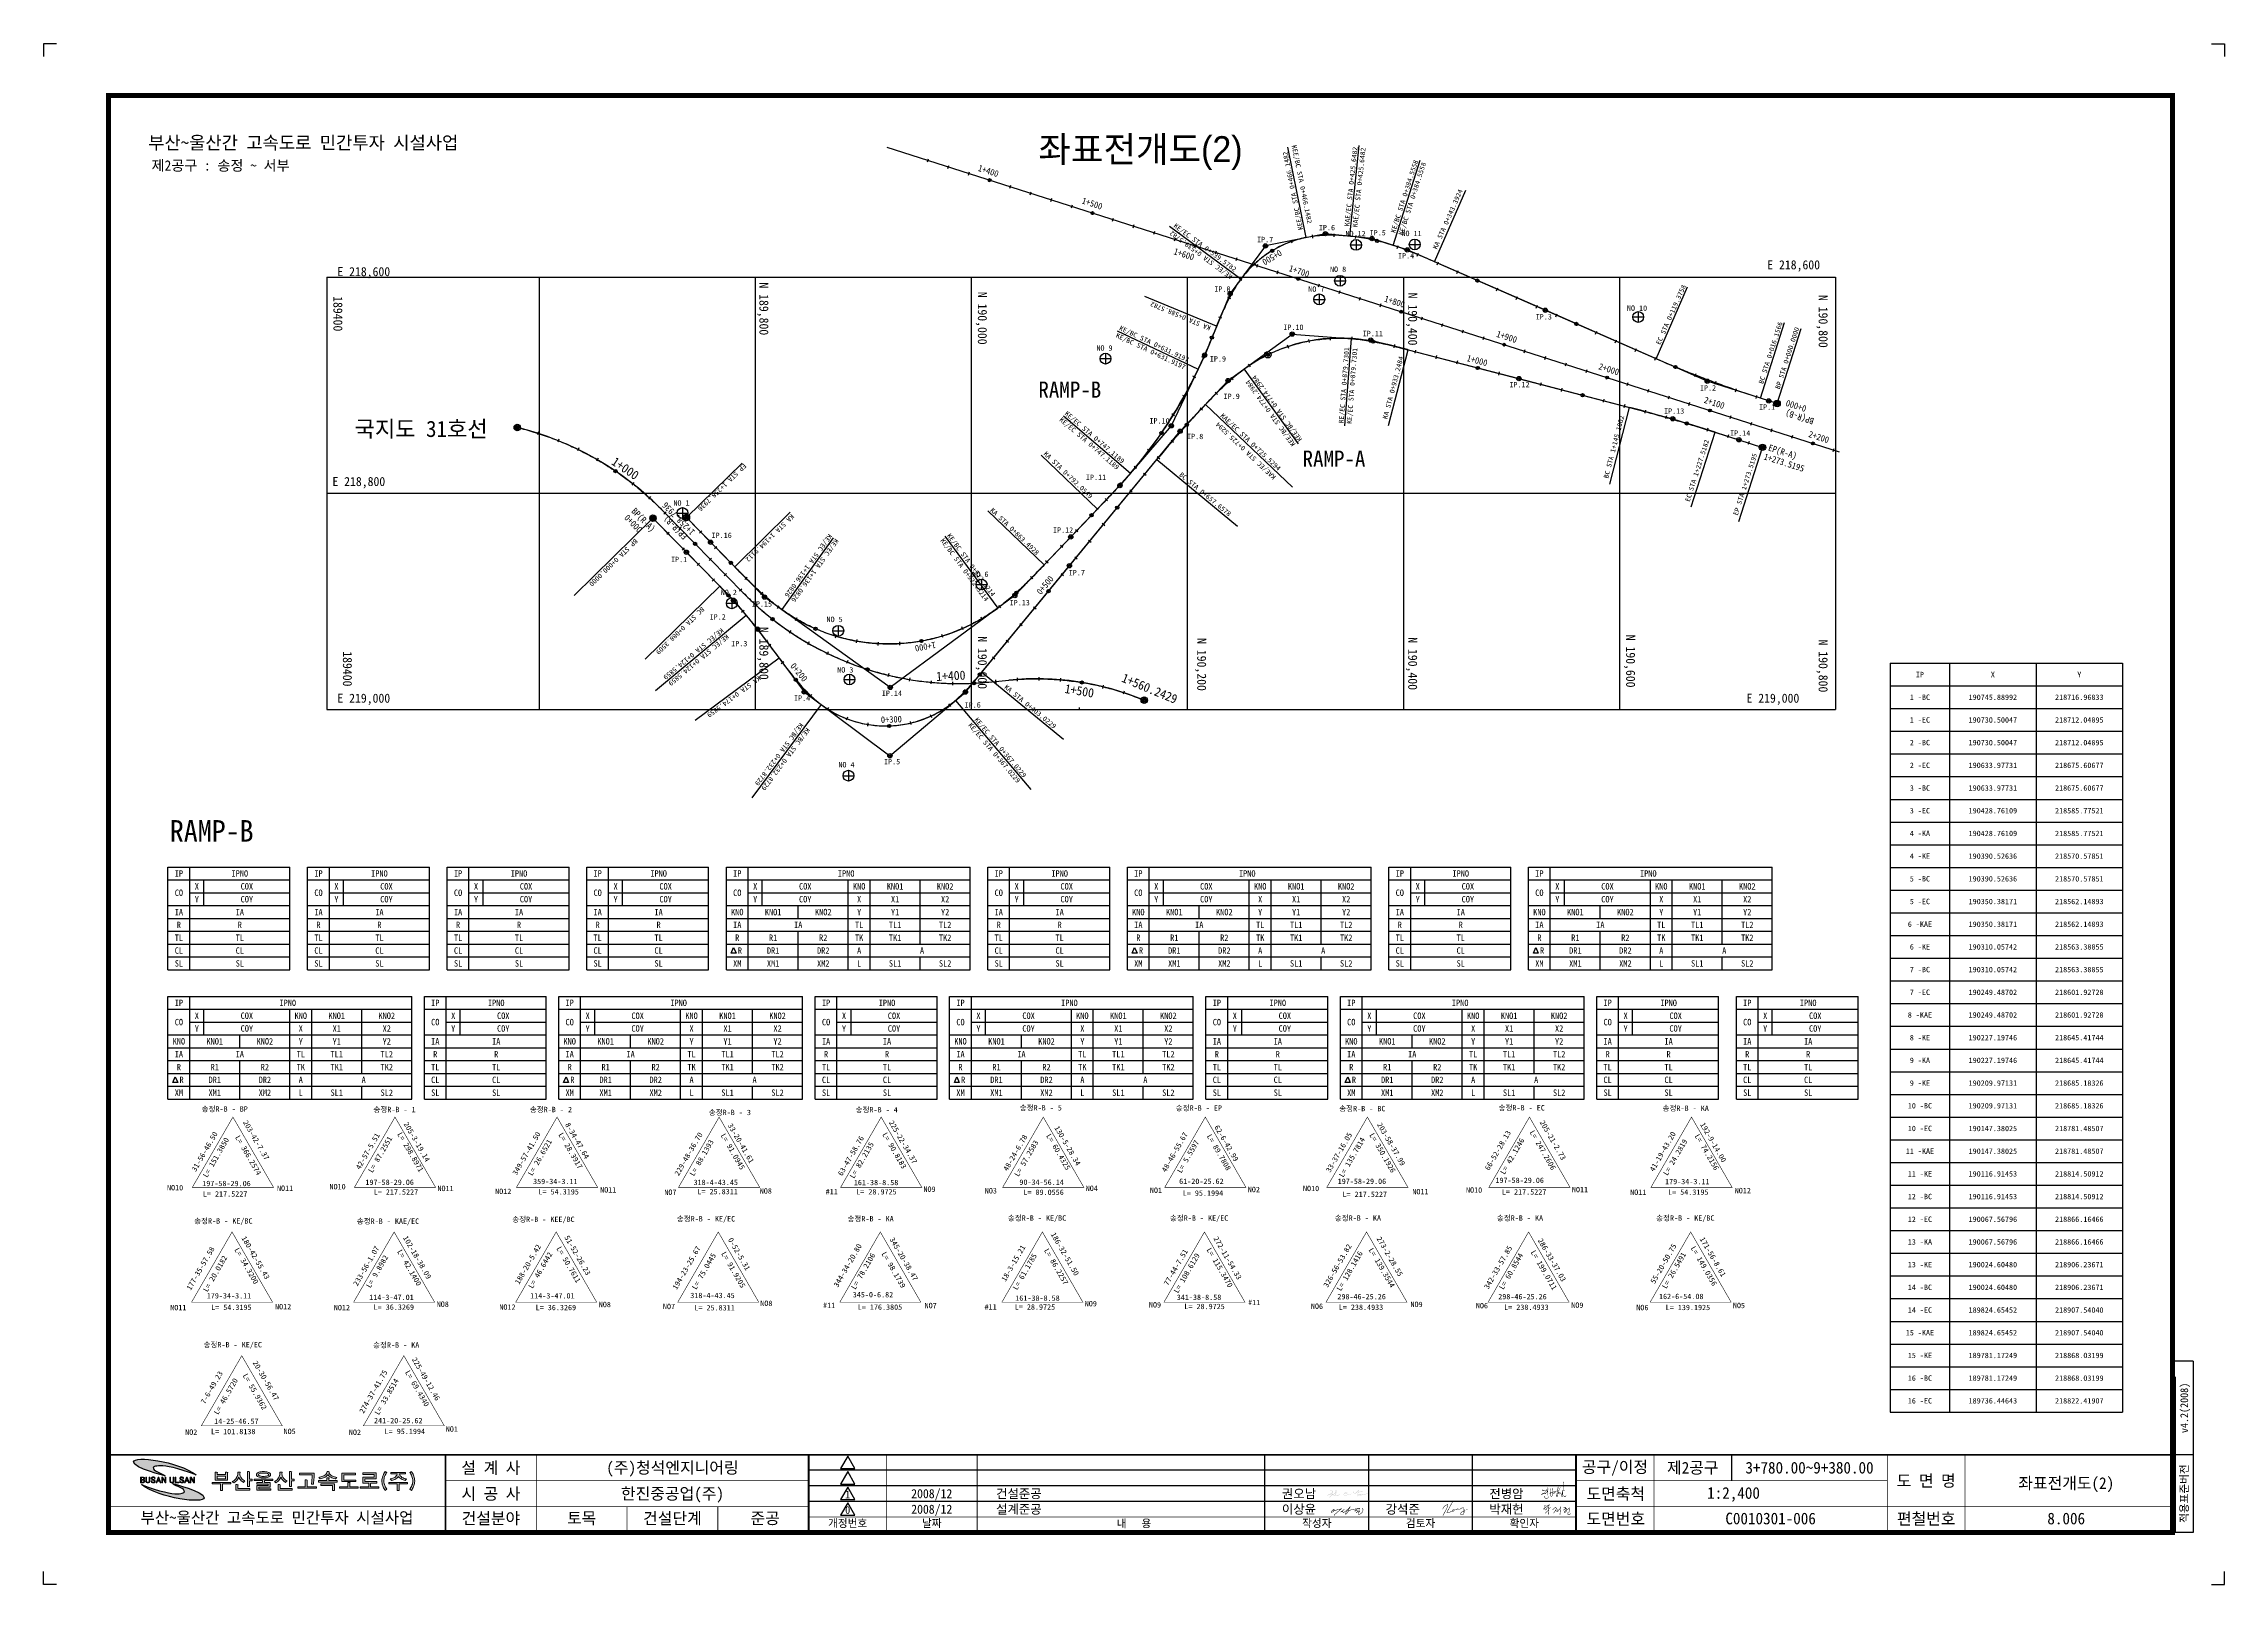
# Model space of a CAD drawing. Header units: millimetres. Extents: x 8286 to 10304, y 723 to 2148.
import ezdxf
from ezdxf.enums import TextEntityAlignment as Align

# ---------------------------------------------------------------- set-up
doc = ezdxf.new("R2010")
doc.units = ezdxf.units.MM
for name, color, linetype in [('CA-ALGN-CNTL', 2, 'Continuous'), ('CA-ALGN-IPLN', 1, 'Continuous'), ('CA-ALGN-IPSM', 2, 'Continuous'), ('CA-ALGN-STSM', 2, 'Continuous'), ('CA-ALGN-TEXT', 3, 'Continuous'), ('CA-LEAL', 1, 'Continuous'), ('CA-LEAT', 3, 'Continuous'), ('CA-TABL-LIN1', 4, 'Continuous'), ('CA-TABL-LIN2', 1, 'Continuous'), ('CA-TABL-TEX1', 6, 'Continuous'), ('CA-TABL-TEX2', 3, 'Continuous'), ('CA-TEXT', 3, 'Continuous'), ('CV-GRID-LINE', 1, 'Continuous'), ('CV-GRID-TEXT', 4, 'Continuous'), ('CV-SURV-SYMB', 3, 'Continuous'), ('CV-SURV-TEXT', 3, 'Continuous'), ('CX-BORD', 3, 'Continuous'), ('CX-BORD-LIN1', 4, 'Continuous'), ('CX-BORD-LIN2', 3, 'Continuous'), ('CX-BORD-TEX2', 7, 'Continuous'), ('CX-BORD-TEX3', 6, 'Continuous'), ('CX-MISC', 2, 'Continuous'), ('CZ-TEX1', 6, 'Continuous')]:
    doc.layers.add(name, color=color, linetype=linetype)
doc.styles.add('GTXT', font='DotumChe.ttf')
doc.styles.add('TAEGP', font='DotumChe.ttf')
doc.styles.add('TAEGULIM', font='DotumChe.ttf')
doc.styles.add('TB_TEXT', font='DotumChe.ttf')
doc.styles.add('TB_WBTXT', font='H2GTRE.TTF')
doc.styles.add('TB_WMTXT', font='DotumChe.ttf')

# ---------------------------------------------------------------- blocks, each defined once
blk = doc.blocks.new('CXGLOGO-EX흑백1')
h = blk.add_hatch(color=74)
edge = h.paths.add_edge_path()
edge.add_spline(control_points=[(3.24, 1.49), (1.67, 2.6), (-1.78, 3.37), (-1.38, 4.71), (-1.38, 4.71), (-1.38, 4.71), (0.38, 7.51), (15.15, 1.88), (15.15, 1.88), (8, 7.3), (-8.94, 9.33), (-8.99, 6.91), (-8.99, 6.91), (-9.03, 4.5), (3.24, 1.49), (3.24, 1.49)], knot_values=[0, 0, 0, 0, 0.25, 0.25, 0.25, 0.25, 0.5, 0.5, 0.5, 0.5, 0.75, 0.75, 0.75, 0.75, 1, 1, 1, 1], degree=3, periodic=0)
h = blk.add_hatch(color=256)
h.paths.add_polyline_path([(11.6, 0.69), (11.94, -0.26), (11.26, -0.26)], flags=16)
h.paths.add_polyline_path([(12.25, -1.14), (12.54, -1.14), (11.73, 1.06), (11.48, 1.06), (10.67, -1.14), (10.96, -1.14), (11.18, -0.49), (12.02, -0.49)])
h.paths.add_polyline_path([(1.54, -1.14), (0.73, 1.06), (0.48, 1.06), (-0.33, -1.14), (-0.04, -1.14), (0.19, -0.49), (1.03, -0.49), (1.25, -1.14)])
h.paths.add_polyline_path([(1.9, -1.14), (2.17, -1.14), (2.17, 0.61), (3.23, -1.14), (3.52, -1.14), (3.52, 1.06), (3.25, 1.06), (3.25, -0.65), (2.21, 1.06), (1.9, 1.06)])
h.paths.add_polyline_path([(5.3, -0.69), (5.27, -0.48), (5.27, 1.06), (5, 1.06), (5, -0.45), (5.03, -0.7), (5.1, -0.9), (5.16, -0.98), (5.32, -1.1), (5.52, -1.17), (5.77, -1.2), (5.79, -1.2), (6.04, -1.17), (6.25, -1.1), (6.41, -1), (6.41, -0.99), (6.53, -0.82), (6.59, -0.61), (6.6, -0.45), (6.6, 1.06), (6.33, 1.06), (6.33, -0.46), (6.29, -0.7), (6.19, -0.86), (6.01, -0.96), (5.79, -0.98), (5.55, -0.94), (5.4, -0.86)])
h.paths.add_polyline_path([(7.36, 1.06), (7.09, 1.06), (7.09, -1.14), (8.47, -1.14), (8.47, -0.93), (7.36, -0.93)])
h.paths.add_polyline_path([(10.02, 1.02), (9.81, 1.08), (9.56, 1.11), (9.56, 1.11), (9.3, 1.08), (9.1, 1.02), (9.01, 0.95), (8.88, 0.78), (8.84, 0.56), (8.84, 0.54), (8.88, 0.31), (9, 0.15), (9.13, 0.06), (9.37, -0.05), (9.48, -0.09), (9.53, -0.11), (9.76, -0.21), (9.83, -0.25), (10, -0.36), (10.06, -0.48), (10.08, -0.62), (10.02, -0.84), (9.94, -0.9), (9.76, -0.97), (9.57, -0.98), (9.32, -0.94), (9.17, -0.86), (9.07, -0.7), (9.04, -0.45), (8.77, -0.45), (8.8, -0.69), (8.87, -0.89), (8.94, -0.99), (9.1, -1.1), (9.31, -1.17), (9.56, -1.2), (9.57, -1.2), (9.84, -1.17), (10.04, -1.12), (10.15, -1.05), (10.28, -0.89), (10.34, -0.68), (10.35, -0.58), (10.32, -0.35), (10.21, -0.18), (10.18, -0.16), (10.05, -0.07), (9.82, 0.03), (9.65, 0.11), (9.38, 0.22), (9.22, 0.31), (9.21, 0.32), (9.13, 0.51), (9.13, 0.57), (9.2, 0.78), (9.25, 0.82), (9.45, 0.89), (9.55, 0.9), (9.78, 0.85), (9.9, 0.77), (10.02, 0.59), (10.05, 0.47), (10.32, 0.47), (10.28, 0.71), (10.17, 0.89), (10.17, 0.9)])
h.paths.add_polyline_path([(12.89, -1.14), (13.16, -1.14), (13.16, 0.61), (14.23, -1.14), (14.52, -1.14), (14.52, 1.06), (14.24, 1.06), (14.24, -0.65), (13.2, 1.06), (12.89, 1.06)])
h.paths.add_polyline_path([(0.27, -0.26), (0.61, 0.69), (0.95, -0.26)], flags=16)
h.paths.add_polyline_path([(-5.98, 0.11), (-5.98, 0.84), (-5.48, 0.84), (-5.24, 0.81), (-5.13, 0.75), (-5.04, 0.57), (-5.04, 0.49), (-5.09, 0.27), (-5.16, 0.19), (-5.34, 0.12), (-5.5, 0.11)], flags=16)
h.paths.add_polyline_path([(-5.98, -0.93), (-5.98, -0.1), (-5.44, -0.1), (-5.2, -0.13), (-5.1, -0.17), (-4.98, -0.33), (-4.96, -0.52), (-5.01, -0.75), (-5.09, -0.85), (-5.27, -0.92), (-5.44, -0.93)], flags=16)
h.paths.add_polyline_path([(-5.12, 1.02), (-5.35, 1.06), (-5.4, 1.06), (-6.25, 1.06), (-6.25, -1.14), (-5.37, -1.14), (-5.12, -1.12), (-4.92, -1.05), (-4.85, -0.99), (-4.74, -0.83), (-4.69, -0.61), (-4.68, -0.52), (-4.72, -0.28), (-4.81, -0.13), (-4.98, 0), (-5.07, 0.03), (-4.88, 0.15), (-4.85, 0.19), (-4.77, 0.39), (-4.76, 0.5), (-4.8, 0.72), (-4.92, 0.9), (-4.94, 0.91)])
h.paths.add_polyline_path([(-3.97, -0.69), (-3.99, -0.48), (-3.99, 1.06), (-4.26, 1.06), (-4.26, -0.45), (-4.24, -0.7), (-4.16, -0.9), (-4.1, -0.98), (-3.95, -1.1), (-3.74, -1.17), (-3.49, -1.2), (-3.48, -1.2), (-3.22, -1.17), (-3.01, -1.1), (-2.86, -1), (-2.85, -0.99), (-2.74, -0.82), (-2.68, -0.61), (-2.66, -0.45), (-2.66, 1.06), (-2.94, 1.06), (-2.94, -0.46), (-2.97, -0.7), (-3.08, -0.86), (-3.26, -0.96), (-3.47, -0.98), (-3.72, -0.94), (-3.87, -0.86)])
h.paths.add_polyline_path([(-0.83, 0.9), (-0.97, 1.02), (-1.18, 1.08), (-1.44, 1.11), (-1.69, 1.08), (-1.89, 1.02), (-1.98, 0.95), (-2.11, 0.78), (-2.16, 0.56), (-2.16, 0.54), (-2.12, 0.31), (-2, 0.15), (-1.86, 0.06), (-1.63, -0.05), (-1.52, -0.09), (-1.47, -0.11), (-1.24, -0.21), (-1.17, -0.25), (-1, -0.36), (-0.93, -0.48), (-0.92, -0.62), (-0.97, -0.84), (-1.05, -0.9), (-1.23, -0.97), (-1.42, -0.98), (-1.67, -0.94), (-1.82, -0.86), (-1.92, -0.7), (-1.96, -0.45), (-2.22, -0.45), (-2.2, -0.69), (-2.12, -0.89), (-2.05, -0.99), (-1.89, -1.1), (-1.69, -1.17), (-1.43, -1.2), (-1.42, -1.2), (-1.16, -1.17), (-0.96, -1.12), (-0.85, -1.05), (-0.71, -0.89), (-0.65, -0.68), (-0.64, -0.58), (-0.68, -0.35), (-0.79, -0.18), (-0.81, -0.16), (-0.95, -0.07), (-1.17, 0.03), (-1.35, 0.11), (-1.61, 0.22), (-1.77, 0.31), (-1.78, 0.32), (-1.86, 0.51), (-1.86, 0.57), (-1.79, 0.78), (-1.74, 0.82), (-1.55, 0.89), (-1.44, 0.9), (-1.22, 0.85), (-1.09, 0.77), (-0.97, 0.59), (-0.95, 0.47), (-0.68, 0.47), (-0.72, 0.71), (-0.82, 0.89)])
h = blk.add_hatch(color=256)
h.paths.add_polyline_path([(63.25, -2.21), (67.68, -2.21), (67.68, -4.14), (68.44, -4.14), (68.44, -1.6), (63.25, -1.6)])
h.paths.add_polyline_path([(74.44, -1.23), (74.5, -1.07), (74.18, -0.99), (73.66, -0.99), (73.66, -2.67), (70.41, -2.67), (70.41, -3.28), (77.61, -3.28), (77.61, -2.67), (74.41, -2.67), (74.41, -1.3)])
h.paths.add_polyline_path([(93.49, -1.61), (96.71, -1.61), (96.71, -0.99), (89.51, -0.99), (89.51, -1.61), (92.73, -1.61), (92.73, -4.14), (93.49, -4.14)])
h.paths.add_polyline_path([(98.53, -1.72), (98.37, -2.14), (98.33, -2.24), (98.14, -2.64), (97.91, -3.02), (97.66, -3.37), (97.51, -3.56), (98.15, -4.08), (98.41, -3.72), (98.64, -3.35), (98.84, -2.96), (99.02, -2.55), (99.1, -2.3), (99.23, -1.88), (99.33, -1.44), (99.4, -1.01), (99.43, -0.57), (99.43, -0.39), (99.41, 0.03), (99.35, 0.47), (99.26, 0.9), (99.13, 1.34), (99.11, 1.39), (98.97, 1.77), (98.79, 2.15), (98.58, 2.55), (98.35, 2.95), (98.16, 3.25), (97.51, 2.85), (97.76, 2.5), (97.99, 2.12), (98.19, 1.72), (98.35, 1.32), (98.51, 0.88), (98.62, 0.44), (98.69, 0.02), (98.72, -0.4), (98.72, -0.42), (98.7, -0.86), (98.63, -1.29)])
h.paths.add_polyline_path([(93.89, 1.53), (93.7, 1.9), (93.59, 2.25), (95.94, 2.25), (95.94, 2.86), (90.28, 2.86), (90.28, 2.25), (92.65, 2.25), (92.53, 1.84), (92.33, 1.47), (92.04, 1.16), (91.73, 0.92), (91.38, 0.74), (91, 0.59), (90.57, 0.47), (90.09, 0.38), (89.95, 0.36), (90.26, 0.07), (90.53, -0.26), (90.95, -0.16), (91.37, -0.02), (91.77, 0.15), (92.15, 0.37), (92.57, 0.66), (92.88, 0.96), (93.09, 1.27), (93.11, 1.32), (93.33, 1.02), (93.63, 0.73), (94.03, 0.44), (94.15, 0.37), (94.54, 0.16), (94.94, -0.02), (95.35, -0.17), (95.77, -0.28), (96, 0.01), (96.29, 0.32), (95.8, 0.42), (95.36, 0.55), (94.97, 0.7), (94.62, 0.88), (94.53, 0.93), (94.17, 1.21)])
h.paths.add_polyline_path([(86.94, -1.7), (87.06, -2.13), (87.12, -2.3), (87.28, -2.72), (87.46, -3.12), (87.67, -3.51), (87.91, -3.88), (88.06, -4.08), (88.71, -3.56), (88.44, -3.21), (88.2, -2.85), (87.98, -2.45), (87.89, -2.24), (87.73, -1.81), (87.61, -1.38), (87.54, -0.96), (87.51, -0.52), (87.51, -0.42), (87.53, -0.01), (87.6, 0.42), (87.7, 0.86), (87.85, 1.3), (87.85, 1.32), (88.03, 1.74), (88.24, 2.13), (88.46, 2.51), (88.71, 2.85), (88.05, 3.25), (87.8, 2.85), (87.57, 2.45), (87.37, 2.06), (87.21, 1.67), (87.1, 1.39), (86.97, 0.95), (86.88, 0.52), (86.82, 0.08), (86.8, -0.35), (86.8, -0.39), (86.81, -0.83), (86.86, -1.26)])
h.paths.add_polyline_path([(79.45, 1.02), (79.45, -1.26), (81.7, -1.26), (81.7, -2.67), (78.45, -2.67), (78.45, -3.28), (85.65, -3.28), (85.65, -2.67), (82.45, -2.67), (82.45, -1.49), (82.46, -1.45), (82.49, -1.41), (82.54, -1.33), (82.55, -1.26), (84.84, -1.26), (84.84, -0.65), (80.21, -0.65), (80.21, 0.42), (84.56, 0.42), (84.56, 2.62), (79.47, 2.62), (79.47, 2), (83.8, 2), (83.8, 1.02)])
h.paths.add_polyline_path([(76.55, 2.56), (71.31, 2.56), (71.31, -0.7), (76.71, -0.7), (76.71, -0.1), (72.08, -0.1), (72.08, 1.94), (76.55, 1.94)])
h.paths.add_polyline_path([(66.12, 0.8), (65.59, 0.8), (65.59, -0.3), (62.37, -0.3), (62.37, -0.9), (69.57, -0.9), (69.57, -0.3), (66.36, -0.3), (66.36, 0.47), (66.39, 0.55), (66.45, 0.71)])
h.paths.add_polyline_path([(66.51, 3.1), (66.13, 3.15), (65.62, 3.15), (65.55, 2.77), (65.38, 2.41), (65.1, 2.07), (64.75, 1.78), (64.42, 1.56), (64.06, 1.38), (63.66, 1.22), (63.23, 1.08), (62.77, 0.98), (62.49, 0.94), (62.76, 0.65), (63.01, 0.34), (63.46, 0.46), (63.9, 0.59), (64.3, 0.74), (64.68, 0.92), (64.87, 1.02), (65.3, 1.3), (65.63, 1.59), (65.88, 1.89), (65.96, 2.01), (66.16, 1.71), (66.45, 1.42), (66.83, 1.14), (67.1, 0.98), (67.47, 0.78), (67.87, 0.62), (68.3, 0.47), (68.73, 0.35), (68.84, 0.33), (69.11, 0.62), (69.42, 0.91), (68.98, 0.98), (68.55, 1.09), (68.14, 1.24), (67.74, 1.41), (67.49, 1.55), (67.05, 1.83), (66.72, 2.14), (66.5, 2.44), (66.43, 2.62), (66.42, 2.8), (66.49, 2.95)])
h.paths.add_polyline_path([(41.14, 1.3), (40.63, 1.32), (40.18, 1.37), (39.79, 1.46), (39.64, 1.51), (39.23, 1.76), (39.15, 1.95), (39.32, 2.24), (39.64, 2.4), (39.99, 2.5), (40.41, 2.56), (40.9, 2.59), (41.14, 2.6), (41.65, 2.58), (42.1, 2.53), (42.48, 2.44), (42.62, 2.4), (43.03, 2.16), (43.12, 1.95), (42.94, 1.67), (42.62, 1.51), (42.27, 1.41), (41.85, 1.34), (41.36, 1.3)], flags=16)
h.paths.add_polyline_path([(41.55, 3.14), (41.14, 3.15), (40.62, 3.13), (40.15, 3.09), (39.72, 3.01), (39.35, 2.9), (39.08, 2.79), (38.67, 2.52), (38.44, 2.21), (38.39, 1.95), (38.48, 1.6), (38.76, 1.31), (39.08, 1.12), (39.42, 0.98), (39.8, 0.87), (40.23, 0.8), (40.71, 0.76), (41.14, 0.75), (41.65, 0.76), (42.12, 0.81), (42.54, 0.89), (42.92, 1), (43.19, 1.12), (43.6, 1.39), (43.83, 1.7), (43.88, 1.95), (43.79, 2.3), (43.51, 2.6), (43.19, 2.79), (42.85, 2.92), (42.47, 3.03), (42.03, 3.1)])
h.paths.add_polyline_path([(47.59, -1.92), (47.27, -1.84), (46.75, -1.84), (46.75, -3.95), (52.12, -3.95), (52.12, -3.34), (47.52, -3.34), (47.52, -2.2), (47.52, -2.14), (47.55, -2.09)])
h.paths.add_polyline_path([(31.34, -1.92), (31.02, -1.84), (30.5, -1.84), (30.5, -3.95), (35.87, -3.95), (35.87, -3.34), (31.27, -3.34), (31.27, -2.2), (31.27, -2.14), (31.29, -2.09)])
h.paths.add_polyline_path([(42.94, -1.66), (42.94, -2.22), (38.57, -2.22), (38.57, -4.04), (43.94, -4.04), (43.94, -3.43), (39.33, -3.43), (39.33, -2.84), (43.7, -2.84), (43.7, -1.05), (41.51, -1.05), (41.51, -0.34), (44.73, -0.34), (44.73, 0.27), (37.53, 0.27), (37.53, -0.34), (40.75, -0.34), (40.75, -1.05), (38.57, -1.05), (38.57, -1.66)])
h.paths.add_polyline_path([(21.28, -0.99), (21.28, -1.61), (24.5, -1.61), (24.5, -4.14), (25.26, -4.14), (25.26, -1.61), (28.48, -1.61), (28.48, -0.99)])
h.paths.add_polyline_path([(51.7, 3.15), (51.16, 3.15), (51.16, -2.53), (51.92, -2.53), (51.92, -0.36), (52.98, -0.36), (52.98, 0.26), (51.92, 0.26), (51.92, 2.67), (51.94, 2.77), (51.98, 2.87), (52.02, 3.07)])
h.paths.add_polyline_path([(48.36, 2.89), (47.98, 2.94), (47.48, 2.94), (47.48, 2.49), (47.44, 2.06), (47.35, 1.64), (47.2, 1.23), (47.01, 0.84), (46.93, 0.69), (46.66, 0.31), (46.37, -0.01), (46.04, -0.29), (45.68, -0.5), (45.32, -0.65), (45.61, -0.92), (45.89, -1.23), (46.26, -0.98), (46.6, -0.71), (46.92, -0.41), (47.04, -0.28), (47.33, 0.08), (47.57, 0.45), (47.76, 0.83), (47.84, 1.05), (48.01, 0.66), (48.24, 0.28), (48.51, -0.08), (48.82, -0.41), (49.15, -0.7), (49.5, -0.96), (49.6, -1.02), (49.91, -0.72), (50.23, -0.43), (49.86, -0.27), (49.51, -0.04), (49.19, 0.26), (48.87, 0.62), (48.84, 0.66), (48.57, 1.07), (48.37, 1.48), (48.26, 1.87), (48.22, 2.19), (48.25, 2.48), (48.33, 2.7)])
h.paths.add_polyline_path([(35.45, 3.15), (34.91, 3.15), (34.91, -2.53), (35.67, -2.53), (35.67, -0.36), (36.73, -0.36), (36.73, 0.26), (35.67, 0.26), (35.67, 2.67), (35.69, 2.77), (35.73, 2.87), (35.77, 3.07)])
h.paths.add_polyline_path([(32.11, 2.89), (31.73, 2.94), (31.23, 2.94), (31.23, 2.49), (31.19, 2.06), (31.09, 1.64), (30.95, 1.23), (30.76, 0.84), (30.68, 0.69), (30.41, 0.31), (30.12, -0.01), (29.79, -0.29), (29.43, -0.5), (29.07, -0.65), (29.36, -0.92), (29.64, -1.23), (30.01, -0.98), (30.35, -0.71), (30.67, -0.41), (30.79, -0.28), (31.08, 0.08), (31.32, 0.45), (31.51, 0.83), (31.59, 1.05), (31.76, 0.66), (31.99, 0.28), (32.26, -0.08), (32.57, -0.41), (32.89, -0.7), (33.25, -0.96), (33.35, -1.02), (33.65, -0.72), (33.97, -0.43), (33.61, -0.27), (33.26, -0.04), (32.93, 0.26), (32.62, 0.62), (32.59, 0.66), (32.32, 1.07), (32.12, 1.48), (32.01, 1.87), (31.97, 2.19), (32, 2.48), (32.08, 2.7)])
h.paths.add_polyline_path([(26.51, 1.39), (26.51, 0.4), (23.29, 0.4), (23.29, 1.39)], flags=16)
h.paths.add_polyline_path([(27.32, 2.66), (27.37, 2.83), (27, 2.91), (26.51, 2.91), (26.51, 2), (23.29, 2), (23.29, 2.58), (23.3, 2.62), (23.33, 2.67), (23.39, 2.83), (22.99, 2.91), (22.53, 2.91), (22.53, -0.21), (27.28, -0.21), (27.28, 2.56), (27.29, 2.62)])
h.paths.add_polyline_path([(58, -0.14), (57.69, -0.06), (57.16, -0.06), (57.16, -2.67), (54.33, -2.67), (54.33, -3.28), (61.53, -3.28), (61.53, -2.67), (57.92, -2.67), (57.92, -0.45), (57.92, -0.39), (57.96, -0.32)])
h.paths.add_polyline_path([(60.7, 2.5), (55.01, 2.5), (55.01, 1.88), (59.93, 1.88), (59.93, 1.55), (59.9, 1.14), (59.86, 0.66), (59.82, 0.12), (59.76, -0.41), (59.7, -0.88), (59.65, -1.29), (59.59, -1.65), (59.59, -1.67), (59.95, -1.69), (60.35, -1.73), (60.41, -1.34), (60.46, -0.92), (60.51, -0.47), (60.56, 0.01), (60.58, 0.23), (60.62, 0.71), (60.65, 1.18), (60.67, 1.62), (60.69, 2.04), (60.7, 2.45)])
h = blk.add_hatch(color=142)
edge = h.paths.add_edge_path()
edge.add_spline(control_points=[(5.98, -1.49), (7.55, -2.6), (11, -3.37), (10.6, -4.71), (10.6, -4.71), (10.6, -4.71), (8.84, -7.51), (-5.93, -1.88), (-5.93, -1.88), (1.22, -7.3), (18.17, -9.33), (18.21, -6.91), (18.21, -6.91), (18.25, -4.5), (5.98, -1.49), (5.98, -1.49)], knot_values=[0, 0, 0, 0, 0.25, 0.25, 0.25, 0.25, 0.5, 0.5, 0.5, 0.5, 0.75, 0.75, 0.75, 0.75, 1, 1, 1, 1], degree=3, periodic=0)
at = {"lineweight": 0}
for points in [[(-5.12, 1.02), (-5.35, 1.06), (-5.4, 1.06), (-6.25, 1.06), (-6.25, -1.14), (-5.37, -1.14), (-5.12, -1.12), (-4.92, -1.05), (-4.85, -0.99), (-4.74, -0.83), (-4.69, -0.61), (-4.68, -0.52), (-4.72, -0.28), (-4.81, -0.13), (-4.98, 0), (-5.07, 0.03), (-4.88, 0.15), (-4.85, 0.19), (-4.77, 0.39), (-4.76, 0.5), (-4.8, 0.72), (-4.92, 0.9), (-4.94, 0.91)], [(-5.98, 0.11), (-5.98, 0.84), (-5.48, 0.84), (-5.24, 0.81), (-5.13, 0.75), (-5.04, 0.57), (-5.04, 0.49), (-5.09, 0.27), (-5.16, 0.19), (-5.34, 0.12), (-5.5, 0.11)], [(-3.97, -0.69), (-3.99, -0.48), (-3.99, 1.06), (-4.26, 1.06), (-4.26, -0.45), (-4.24, -0.7), (-4.16, -0.9), (-4.1, -0.98), (-3.95, -1.1), (-3.74, -1.17), (-3.49, -1.2), (-3.48, -1.2), (-3.22, -1.17), (-3.01, -1.1), (-2.86, -1), (-2.85, -0.99), (-2.74, -0.82), (-2.68, -0.61), (-2.66, -0.45), (-2.66, 1.06), (-2.94, 1.06), (-2.94, -0.46), (-2.97, -0.7), (-3.08, -0.86), (-3.26, -0.96), (-3.47, -0.98), (-3.72, -0.94), (-3.87, -0.86)], [(-0.83, 0.9), (-0.97, 1.02), (-1.18, 1.08), (-1.44, 1.11), (-1.69, 1.08), (-1.89, 1.02), (-1.98, 0.95), (-2.11, 0.78), (-2.16, 0.56), (-2.16, 0.54), (-2.12, 0.31), (-2, 0.15), (-1.86, 0.06), (-1.63, -0.05), (-1.52, -0.09), (-1.47, -0.11), (-1.24, -0.21), (-1.17, -0.25), (-1, -0.36), (-0.93, -0.48), (-0.92, -0.62), (-0.97, -0.84), (-1.05, -0.9), (-1.23, -0.97), (-1.42, -0.98), (-1.67, -0.94), (-1.82, -0.86), (-1.92, -0.7), (-1.96, -0.45), (-1.96, -0.45), (-2.22, -0.45), (-2.2, -0.69), (-2.12, -0.89), (-2.05, -0.99), (-1.89, -1.1), (-1.69, -1.17), (-1.43, -1.2), (-1.42, -1.2), (-1.16, -1.17), (-0.96, -1.12), (-0.85, -1.05), (-0.71, -0.89), (-0.65, -0.68), (-0.64, -0.58), (-0.68, -0.35), (-0.79, -0.18), (-0.81, -0.16), (-0.95, -0.07), (-1.17, 0.03), (-1.35, 0.11), (-1.61, 0.22), (-1.77, 0.31), (-1.78, 0.32), (-1.86, 0.51), (-1.86, 0.57), (-1.79, 0.78), (-1.74, 0.82), (-1.55, 0.89), (-1.44, 0.9), (-1.22, 0.85), (-1.09, 0.77), (-0.97, 0.59), (-0.95, 0.47), (-0.68, 0.47), (-0.72, 0.71), (-0.82, 0.89)], [(1.54, -1.14), (0.73, 1.06), (0.48, 1.06), (-0.33, -1.14), (-0.04, -1.14), (0.19, -0.49), (1.03, -0.49), (1.25, -1.14)], [(0.27, -0.26), (0.61, 0.69), (0.95, -0.26)], [(1.9, -1.14), (2.17, -1.14), (2.17, 0.61), (3.23, -1.14), (3.52, -1.14), (3.52, 1.06), (3.25, 1.06), (3.25, -0.65), (2.21, 1.06), (1.9, 1.06)], [(5.3, -0.69), (5.27, -0.48), (5.27, 1.06), (5, 1.06), (5, -0.45), (5.03, -0.7), (5.1, -0.9), (5.16, -0.98), (5.32, -1.1), (5.52, -1.17), (5.77, -1.2), (5.79, -1.2), (6.04, -1.17), (6.25, -1.1), (6.41, -1), (6.41, -0.99), (6.53, -0.82), (6.59, -0.61), (6.6, -0.45), (6.6, 1.06), (6.33, 1.06), (6.33, -0.46), (6.29, -0.7), (6.19, -0.86), (6.01, -0.96), (5.79, -0.98), (5.55, -0.94), (5.4, -0.86)], [(7.36, 1.06), (7.09, 1.06), (7.09, -1.14), (8.47, -1.14), (8.47, -0.93), (7.36, -0.93)], [(10.02, 1.02), (9.81, 1.08), (9.56, 1.11), (9.56, 1.11), (9.3, 1.08), (9.1, 1.02), (9.01, 0.95), (8.88, 0.78), (8.84, 0.56), (8.84, 0.54), (8.88, 0.31), (9, 0.15), (9.13, 0.06), (9.37, -0.05), (9.48, -0.09), (9.53, -0.11), (9.76, -0.21), (9.83, -0.25), (10, -0.36), (10.06, -0.48), (10.08, -0.62), (10.02, -0.84), (9.94, -0.9), (9.76, -0.97), (9.57, -0.98), (9.32, -0.94), (9.17, -0.86), (9.07, -0.7), (9.04, -0.45), (9.04, -0.45), (8.77, -0.45), (8.8, -0.69), (8.87, -0.89), (8.94, -0.99), (9.1, -1.1), (9.31, -1.17), (9.56, -1.2), (9.57, -1.2), (9.84, -1.17), (10.04, -1.12), (10.15, -1.05), (10.28, -0.89), (10.34, -0.68), (10.35, -0.58), (10.32, -0.35), (10.21, -0.18), (10.18, -0.16), (10.05, -0.07), (9.82, 0.03), (9.65, 0.11), (9.38, 0.22), (9.22, 0.31), (9.21, 0.32), (9.13, 0.51), (9.13, 0.57), (9.2, 0.78), (9.25, 0.82), (9.45, 0.89), (9.55, 0.9), (9.78, 0.85), (9.9, 0.77), (10.02, 0.59), (10.05, 0.47), (10.32, 0.47), (10.28, 0.71), (10.17, 0.89), (10.17, 0.9)], [(12.25, -1.14), (12.54, -1.14), (11.73, 1.06), (11.48, 1.06), (10.67, -1.14), (10.96, -1.14), (11.18, -0.49), (12.02, -0.49)], [(11.6, 0.69), (11.94, -0.26), (11.26, -0.26)], [(12.89, -1.14), (13.16, -1.14), (13.16, 0.61), (14.23, -1.14), (14.52, -1.14), (14.52, 1.06), (14.24, 1.06), (14.24, -0.65), (13.2, 1.06), (12.89, 1.06)], [(27.32, 2.66), (27.37, 2.83), (27, 2.91), (26.51, 2.91), (26.51, 2), (23.29, 2), (23.29, 2.58), (23.3, 2.62), (23.33, 2.67), (23.39, 2.83), (22.99, 2.91), (22.53, 2.91), (22.53, -0.21), (27.28, -0.21), (27.28, 2.56), (27.29, 2.62)], [(26.51, 1.39), (26.51, 0.4), (23.29, 0.4), (23.29, 1.39)], [(32.11, 2.89), (31.73, 2.94), (31.23, 2.94), (31.23, 2.49), (31.19, 2.06), (31.09, 1.64), (30.95, 1.23), (30.76, 0.84), (30.68, 0.69), (30.41, 0.31), (30.12, -0.01), (29.79, -0.29), (29.43, -0.5), (29.07, -0.65), (29.36, -0.92), (29.64, -1.23), (30.01, -0.98), (30.35, -0.71), (30.67, -0.41), (30.79, -0.28), (31.08, 0.08), (31.32, 0.45), (31.51, 0.83), (31.59, 1.05), (31.76, 0.66), (31.99, 0.28), (32.26, -0.08), (32.57, -0.41), (32.89, -0.7), (33.25, -0.96), (33.35, -1.02), (33.65, -0.72), (33.97, -0.43), (33.61, -0.27), (33.26, -0.04), (32.93, 0.26), (32.62, 0.62), (32.59, 0.66), (32.32, 1.07), (32.12, 1.48), (32.01, 1.87), (31.97, 2.19), (32, 2.48), (32.08, 2.7)], [(35.45, 3.15), (34.91, 3.15), (34.91, -2.53), (35.67, -2.53), (35.67, -0.36), (36.73, -0.36), (36.73, 0.26), (35.67, 0.26), (35.67, 2.67), (35.69, 2.77), (35.73, 2.87), (35.77, 3.07)], [(42.94, -1.66), (42.94, -2.22), (38.57, -2.22), (38.57, -4.04), (43.94, -4.04), (43.94, -3.43), (39.33, -3.43), (39.33, -2.84), (43.7, -2.84), (43.7, -1.05), (41.51, -1.05), (41.51, -0.34), (44.73, -0.34), (44.73, 0.27), (37.53, 0.27), (37.53, -0.34), (40.75, -0.34), (40.75, -1.05), (38.57, -1.05), (38.57, -1.66)], [(41.55, 3.14), (41.14, 3.15), (40.62, 3.13), (40.15, 3.09), (39.72, 3.01), (39.35, 2.9), (39.08, 2.79), (38.67, 2.52), (38.44, 2.21), (38.39, 1.95), (38.48, 1.6), (38.76, 1.31), (39.08, 1.12), (39.42, 0.98), (39.8, 0.87), (40.23, 0.8), (40.71, 0.76), (41.14, 0.75), (41.65, 0.76), (42.12, 0.81), (42.54, 0.89), (42.92, 1), (43.19, 1.12), (43.6, 1.39), (43.83, 1.7), (43.88, 1.95), (43.79, 2.3), (43.51, 2.6), (43.19, 2.79), (42.85, 2.92), (42.47, 3.03), (42.03, 3.1)], [(41.14, 1.3), (40.63, 1.32), (40.18, 1.37), (39.79, 1.46), (39.64, 1.51), (39.23, 1.76), (39.15, 1.95), (39.32, 2.24), (39.64, 2.4), (39.99, 2.5), (40.41, 2.56), (40.9, 2.59), (41.14, 2.6), (41.65, 2.58), (42.1, 2.53), (42.48, 2.44), (42.62, 2.4), (43.03, 2.16), (43.12, 1.95), (42.94, 1.67), (42.62, 1.51), (42.27, 1.41), (41.85, 1.34), (41.36, 1.3)], [(48.36, 2.89), (47.98, 2.94), (47.48, 2.94), (47.48, 2.49), (47.44, 2.06), (47.35, 1.64), (47.2, 1.23), (47.01, 0.84), (46.93, 0.69), (46.66, 0.31), (46.37, -0.01), (46.04, -0.29), (45.68, -0.5), (45.32, -0.65), (45.61, -0.92), (45.89, -1.23), (46.26, -0.98), (46.6, -0.71), (46.92, -0.41), (47.04, -0.28), (47.33, 0.08), (47.57, 0.45), (47.76, 0.83), (47.84, 1.05), (48.01, 0.66), (48.24, 0.28), (48.51, -0.08), (48.82, -0.41), (49.15, -0.7), (49.5, -0.96), (49.6, -1.02), (49.91, -0.72), (50.23, -0.43), (49.86, -0.27), (49.51, -0.04), (49.19, 0.26), (48.87, 0.62), (48.84, 0.66), (48.57, 1.07), (48.37, 1.48), (48.26, 1.87), (48.22, 2.19), (48.25, 2.48), (48.33, 2.7)], [(51.7, 3.15), (51.16, 3.15), (51.16, -2.53), (51.92, -2.53), (51.92, -0.36), (52.98, -0.36), (52.98, 0.26), (51.92, 0.26), (51.92, 2.67), (51.94, 2.77), (51.98, 2.87), (52.02, 3.07)], [(60.7, 2.5), (55.01, 2.5), (55.01, 1.88), (59.93, 1.88), (59.93, 1.55), (59.9, 1.14), (59.86, 0.66), (59.82, 0.12), (59.76, -0.41), (59.7, -0.88), (59.65, -1.29), (59.59, -1.65), (59.59, -1.67), (59.95, -1.69), (60.35, -1.73), (60.41, -1.34), (60.46, -0.92), (60.51, -0.47), (60.56, 0.01), (60.58, 0.23), (60.62, 0.71), (60.65, 1.18), (60.67, 1.62), (60.69, 2.04), (60.7, 2.45)], [(66.12, 0.8), (65.59, 0.8), (65.59, -0.3), (62.37, -0.3), (62.37, -0.9), (69.57, -0.9), (69.57, -0.3), (66.36, -0.3), (66.36, 0.47), (66.39, 0.55), (66.45, 0.71)], [(66.51, 3.1), (66.13, 3.15), (65.62, 3.15), (65.55, 2.77), (65.38, 2.41), (65.1, 2.07), (64.75, 1.78), (64.42, 1.56), (64.06, 1.38), (63.66, 1.22), (63.23, 1.08), (62.77, 0.98), (62.49, 0.94), (62.76, 0.65), (63.01, 0.34), (63.46, 0.46), (63.9, 0.59), (64.3, 0.74), (64.68, 0.92), (64.87, 1.02), (65.3, 1.3), (65.63, 1.59), (65.88, 1.89), (65.96, 2.01), (66.16, 1.71), (66.45, 1.42), (66.83, 1.14), (67.1, 0.98), (67.47, 0.78), (67.87, 0.62), (68.3, 0.47), (68.73, 0.35), (68.84, 0.33), (69.11, 0.62), (69.42, 0.91), (68.98, 0.98), (68.55, 1.09), (68.14, 1.24), (67.74, 1.41), (67.49, 1.55), (67.05, 1.83), (66.72, 2.14), (66.5, 2.44), (66.43, 2.62), (66.42, 2.8), (66.49, 2.95)], [(76.55, 2.56), (71.31, 2.56), (71.31, -0.7), (76.71, -0.7), (76.71, -0.1), (72.08, -0.1), (72.08, 1.94), (76.55, 1.94)], [(79.45, 1.02), (79.45, -1.26), (81.7, -1.26), (81.7, -2.67), (78.45, -2.67), (78.45, -3.28), (85.65, -3.28), (85.65, -2.67), (82.45, -2.67), (82.45, -1.49), (82.46, -1.45), (82.49, -1.41), (82.54, -1.33), (82.55, -1.26), (84.84, -1.26), (84.84, -0.65), (80.21, -0.65), (80.21, 0.42), (84.56, 0.42), (84.56, 2.62), (79.47, 2.62), (79.47, 2), (83.8, 2), (83.8, 1.02)], [(86.94, -1.7), (87.06, -2.13), (87.12, -2.3), (87.28, -2.72), (87.46, -3.12), (87.67, -3.51), (87.91, -3.88), (88.06, -4.08), (88.71, -3.56), (88.44, -3.21), (88.2, -2.85), (87.98, -2.45), (87.89, -2.24), (87.73, -1.81), (87.61, -1.38), (87.54, -0.96), (87.51, -0.52), (87.51, -0.42), (87.53, -0.01), (87.6, 0.42), (87.7, 0.86), (87.85, 1.3), (87.85, 1.32), (88.03, 1.74), (88.24, 2.13), (88.46, 2.51), (88.71, 2.85), (88.05, 3.25), (87.8, 2.85), (87.57, 2.45), (87.37, 2.06), (87.21, 1.67), (87.1, 1.39), (86.97, 0.95), (86.88, 0.52), (86.82, 0.08), (86.8, -0.35), (86.8, -0.39), (86.81, -0.83), (86.86, -1.26)], [(93.89, 1.53), (93.7, 1.9), (93.59, 2.25), (95.94, 2.25), (95.94, 2.86), (90.28, 2.86), (90.28, 2.25), (92.65, 2.25), (92.53, 1.84), (92.33, 1.47), (92.04, 1.16), (91.73, 0.92), (91.38, 0.74), (91, 0.59), (90.57, 0.47), (90.09, 0.38), (89.95, 0.36), (90.26, 0.07), (90.53, -0.26), (90.95, -0.16), (91.37, -0.02), (91.77, 0.15), (92.15, 0.37), (92.57, 0.66), (92.88, 0.96), (93.09, 1.27), (93.11, 1.32), (93.33, 1.02), (93.63, 0.73), (94.03, 0.44), (94.15, 0.37), (94.54, 0.16), (94.94, -0.02), (95.35, -0.17), (95.77, -0.28), (96, 0.01), (96.29, 0.32), (95.8, 0.42), (95.36, 0.55), (94.97, 0.7), (94.62, 0.88), (94.53, 0.93), (94.17, 1.21)], [(98.53, -1.72), (98.37, -2.14), (98.33, -2.24), (98.14, -2.64), (97.91, -3.02), (97.66, -3.37), (97.51, -3.56), (98.15, -4.08), (98.41, -3.72), (98.64, -3.35), (98.84, -2.96), (99.02, -2.55), (99.1, -2.3), (99.23, -1.88), (99.33, -1.44), (99.4, -1.01), (99.43, -0.57), (99.43, -0.39), (99.41, 0.03), (99.35, 0.47), (99.26, 0.9), (99.13, 1.34), (99.11, 1.39), (98.97, 1.77), (98.79, 2.15), (98.58, 2.55), (98.35, 2.95), (98.16, 3.25), (97.51, 2.85), (97.76, 2.5), (97.99, 2.12), (98.19, 1.72), (98.35, 1.32), (98.51, 0.88), (98.62, 0.44), (98.69, 0.02), (98.72, -0.4), (98.72, -0.42), (98.7, -0.86), (98.63, -1.29)], [(-5.98, -0.93), (-5.98, -0.1), (-5.44, -0.1), (-5.2, -0.13), (-5.1, -0.17), (-4.98, -0.33), (-4.96, -0.52), (-5.01, -0.75), (-5.09, -0.85), (-5.27, -0.92), (-5.44, -0.93)], [(21.28, -0.99), (21.28, -1.61), (24.5, -1.61), (24.5, -4.14), (25.26, -4.14), (25.26, -1.61), (28.48, -1.61), (28.48, -0.99)], [(31.34, -1.92), (31.02, -1.84), (30.5, -1.84), (30.5, -3.95), (35.87, -3.95), (35.87, -3.34), (31.27, -3.34), (31.27, -2.2), (31.27, -2.14), (31.29, -2.09)], [(47.59, -1.92), (47.27, -1.84), (46.75, -1.84), (46.75, -3.95), (52.12, -3.95), (52.12, -3.34), (47.52, -3.34), (47.52, -2.2), (47.52, -2.14), (47.55, -2.09)], [(58, -0.14), (57.69, -0.06), (57.16, -0.06), (57.16, -2.67), (54.33, -2.67), (54.33, -3.28), (61.53, -3.28), (61.53, -2.67), (57.92, -2.67), (57.92, -0.45), (57.92, -0.39), (57.96, -0.32)], [(63.25, -2.21), (67.68, -2.21), (67.68, -4.14), (68.44, -4.14), (68.44, -1.6), (63.25, -1.6)], [(74.44, -1.23), (74.5, -1.07), (74.18, -0.99), (73.66, -0.99), (73.66, -2.67), (70.41, -2.67), (70.41, -3.28), (77.61, -3.28), (77.61, -2.67), (74.41, -2.67), (74.41, -1.3)], [(93.49, -1.61), (96.71, -1.61), (96.71, -0.99), (89.51, -0.99), (89.51, -1.61), (92.73, -1.61), (92.73, -4.14), (93.49, -4.14)]]:
    blk.add_lwpolyline(points, close=True, dxfattribs=at)
blk.add_lwpolyline([(-1.44, 1.11), (-1.44, 1.11)], dxfattribs=at)
at = {"color": 74}
blk.add_open_spline([(3.24, 1.49), (1.67, 2.6), (-1.78, 3.37), (-1.38, 4.71), (-1.38, 4.71), (-1.38, 4.71), (0.38, 7.51), (15.15, 1.88), (15.15, 1.88), (8, 7.3), (-8.94, 9.33), (-8.99, 6.91), (-8.99, 6.91), (-9.03, 4.5), (3.24, 1.49), (3.24, 1.49)], degree=3, knots=[0, 0, 0, 0, 0.25, 0.25, 0.25, 0.25, 0.5, 0.5, 0.5, 0.5, 0.75, 0.75, 0.75, 0.75, 1, 1, 1, 1], dxfattribs=at)
at = {"color": 142}
blk.add_open_spline([(5.98, -1.49), (7.55, -2.6), (11, -3.37), (10.6, -4.71), (10.6, -4.71), (10.6, -4.71), (8.84, -7.51), (-5.93, -1.88), (-5.93, -1.88), (1.22, -7.3), (18.17, -9.33), (18.21, -6.91), (18.21, -6.91), (18.25, -4.5), (5.98, -1.49), (5.98, -1.49)], degree=3, knots=[0, 0, 0, 0, 0.25, 0.25, 0.25, 0.25, 0.5, 0.5, 0.5, 0.5, 0.75, 0.75, 0.75, 0.75, 1, 1, 1, 1], dxfattribs=at)
blk = doc.blocks.new('CXBLKA1-KHCA')
at = {"layer": 'CX-BORD-TEX3'}
h = blk.add_hatch(color=256, dxfattribs=at)
h.paths.add_polyline_path([(561.18, 19.68), (561.15, 19.63), (561.07, 19.12), (560.88, 16.41), (560.66, 15.98), (560.6, 15.39), (560.35, 14.81), (560.21, 14.18), (560.3, 13.84), (560.57, 13.79), (561.17, 14.08), (561.31, 14.01), (561.49, 13.7), (561.73, 13.72), (562.18, 14.08), (562.2, 14.24), (562.13, 14.28), (561.7, 13.91), (561.56, 13.89), (561.29, 14.25), (561.05, 14.22), (560.54, 13.95), (560.4, 13.98), (560.39, 14.28), (560.53, 14.8), (560.59, 14.88), (560.61, 14.81), (560.64, 14.48), (560.81, 14.22), (560.89, 14.22), (560.93, 14.3), (560.87, 14.49), (560.96, 15.86), (561.02, 16.27), (561.2, 16.25), (561.41, 16.18), (561.51, 16.12), (561.58, 16.24), (561.4, 16.4), (561.21, 16.45), (561.05, 16.44), (561.19, 18.6), (561.31, 19.6), (561.23, 19.67)])
h.paths.add_polyline_path([(559.57, 15.36), (559.51, 15.32), (559.23, 15.19), (559.29, 15.09), (559.44, 14.95), (559.66, 14.94), (559.82, 15.11), (559.82, 15.32), (559.71, 15.36)], flags=16)
h.paths.add_polyline_path([(558.67, 14.1), (558.61, 14.03), (558.55, 14.06), (558.52, 14.01), (558.59, 13.89), (558.64, 13.84), (558.69, 13.92), (558.74, 14.07), (558.73, 14.17)], flags=16)
h.paths.add_polyline_path([(557.28, 15.56), (557.09, 15.51), (557.08, 15.1), (557.05, 15.09), (557.05, 14.98), (557.17, 15), (557.94, 15.5), (558.1, 15.69), (558.02, 15.71), (557.97, 15.66), (557.86, 15.67), (557.58, 15.35), (557.45, 15.28), (557.4, 15.33), (557.55, 15.61), (557.49, 15.63)], flags=16)
h.paths.add_polyline_path([(556.14, 15.1), (556.16, 15.2), (556.28, 15.19), (556.9, 15.46), (556.93, 15.23), (556.83, 14.51), (556.58, 14.02), (556.42, 13.97), (556.27, 14.14), (556.13, 14.68)], flags=16)
h.paths.add_polyline_path([(556.27, 16.9), (556.16, 16.99), (556.11, 16.89), (556.02, 15.96), (555.97, 15.24), (555.78, 15.15), (555.88, 15.02), (555.96, 15.04), (556.03, 14.3), (556.28, 13.85), (556.57, 13.81), (556.92, 14.26), (557.02, 14.71), (557.97, 15.36), (558.7, 16.11), (558.54, 14.98), (558.49, 14.61), (558.37, 14.3), (558.36, 13.92), (558.56, 13.7), (558.76, 13.7), (558.92, 13.98), (558.89, 14.41), (558.79, 14.43), (558.69, 14.39), (558.64, 14.35), (558.62, 14.41), (558.65, 14.54), (559.02, 15), (559.03, 15.05), (559.15, 15.07), (559.24, 14.89), (559.41, 14.77), (559.81, 14.85), (559.99, 15.09), (559.97, 15.34), (559.77, 15.52), (559.44, 15.48), (559.22, 15.37), (559.22, 15.72), (559.7, 16.95), (559.96, 17.25), (559.96, 17.4), (560.09, 17.58), (560, 17.56), (559.5, 16.8), (559.14, 16.01), (559.07, 15.62), (559.05, 15.24), (558.71, 14.86), (558.66, 14.89), (558.88, 16.14), (559.15, 17.21), (559.13, 17.59), (559.06, 17.64), (558.96, 17.51), (558.92, 17.18), (558.81, 16.64), (558.58, 16.19), (558.26, 15.83), (558.02, 15.95), (557.8, 15.89), (557.76, 15.83), (557.41, 15.77), (557.06, 15.67), (557.02, 17.04), (556.93, 17.11), (556.83, 17.08), (556.82, 16.92), (556.75, 16.8), (556.75, 16.64), (556.9, 16.63), (556.91, 15.65), (556.14, 15.35), (556.23, 16.47)])
h.paths.add_polyline_path([(553.83, 14.15), (553.9, 14.14), (554, 13.51), (554.26, 13.13), (554.6, 13.13), (555.02, 13.4), (555.45, 13.97), (555.54, 14.06), (555.56, 13.9), (555.08, 13.28), (554.6, 12.96), (554.21, 12.97), (553.92, 13.32), (553.79, 13.61), (553.76, 14.06)])
h.paths.add_polyline_path([(553.01, 14.94), (552.99, 14.92), (552.85, 14.79), (552.84, 14.71), (552.95, 14.74), (553.26, 15.05), (553.23, 15.07), (553.12, 15.02)], flags=16)
h.paths.add_polyline_path([(552.85, 16.39), (552.85, 16.51), (553.01, 16.5), (553.06, 16.45), (553.31, 16.21), (553.57, 16.22), (554.62, 16.56), (554.83, 16.55), (554.95, 16.46), (554.86, 16.36), (554.3, 15.87), (553.62, 15.18), (553.87, 15.06), (554.54, 15.51), (555.01, 16.23), (555.05, 17.42), (555.18, 17.42), (555.23, 16.77), (554.96, 14.35), (554.88, 14.45), (554.94, 15.73), (554.52, 15.27), (554.2, 15.04), (554.24, 14.83), (554.15, 14.77), (553.53, 15.01), (553.4, 14.98), (552.66, 14.38), (552.59, 14.53), (552.72, 14.87), (553.13, 15.2), (553.5, 15.22), (554.55, 16.32), (554.51, 16.36), (553.71, 16.1), (553.31, 16.02), (553, 16.19)])
h = blk.add_hatch(color=256, dxfattribs=at)
h.paths.add_polyline_path([(481.93, 15.09), (481.68, 15.1), (481.75, 14.96), (481.72, 14.16), (481.66, 14.08), (481.87, 13.97), (481.97, 14.14), (481.94, 14.52), (482.13, 14.55), (482.57, 14.75), (482.75, 14.73), (482.51, 14.47), (482.34, 14.39), (482.35, 14.28), (482.77, 14.29), (484.64, 14.73), (486.14, 15), (486.02, 15.04), (484.55, 14.88), (482.96, 14.53), (482.82, 14.46), (482.73, 14.5), (482.99, 14.68), (483.02, 14.84), (482.75, 14.89), (482.47, 14.88), (481.97, 14.65), (481.93, 14.68)])
h.paths.add_polyline_path([(480.18, 15.71), (480.24, 15.63), (480.44, 15.22), (480.58, 15.09), (480.73, 15.08), (481.25, 15.51), (481.83, 16.14), (481.87, 16.19), (481.86, 16.4), (482.11, 16.34), (482.02, 15.59), (482.11, 15.56), (482.64, 15.82), (483.5, 16.05), (483.73, 16.03), (483.67, 15.89), (483.43, 15.76), (482.75, 15.72), (482.09, 15.44), (481.99, 15.32), (481.8, 15.33), (481.84, 15.53), (481.87, 15.92), (481.57, 15.57), (481.22, 15.23), (480.76, 14.94), (480.49, 14.96), (480.11, 15.44), (479.94, 15.61), (479.99, 15.7)])
h.paths.add_polyline_path([(476.3, 14.78), (476.28, 14.78), (476.36, 14.73), (476.42, 14.66), (476.61, 14.45), (477.01, 14.41), (477.67, 14.54), (479.04, 14.86), (479.5, 14.94), (479.62, 14.91), (479.19, 14.79), (477.97, 14.49), (477.16, 14.32), (476.62, 14.31), (476.25, 14.52), (476.19, 14.71), (476.21, 14.82)])
h.paths.add_polyline_path([(476.88, 15.46), (476.74, 15.36), (476.53, 15.14), (476.57, 14.94), (476.82, 14.84), (477.28, 14.88), (477.79, 15.22), (477.77, 15.4), (477.62, 15.46), (477.12, 15.48), (477.03, 15.55)])
h.paths.add_polyline_path([(476.93, 15.29), (476.89, 15.22), (476.76, 15.02), (476.83, 14.94), (477.19, 15), (477.58, 15.24), (477.6, 15.33), (477.12, 15.35)], flags=16)
h.paths.add_polyline_path([(471.54, 16.27), (471.1, 16.24), (471.09, 16.19), (471.13, 16.11), (471.59, 16.12), (472, 15.88), (471.98, 15.61), (471.72, 15.27), (471.08, 14.85), (470.11, 14.48), (469.86, 14.48), (469.97, 14.34), (470.19, 14.32), (471.26, 14.68), (471.9, 14.85), (471.84, 14.67), (470.88, 13.69), (470.88, 13.61), (471.06, 13.59), (471.77, 14.33), (471.99, 14.32), (472.08, 14.48), (472.22, 14.51), (472.42, 14.34), (472.85, 14.24), (473.85, 14.23), (475.16, 14.58), (475.17, 14.63), (474.83, 14.62), (473.8, 14.41), (472.93, 14.33), (472.38, 14.54), (472.46, 14.67), (472.85, 14.9), (473.3, 15.34), (473.3, 15.12), (473.21, 14.71), (472.93, 14.52), (473.17, 14.48), (473.4, 14.71), (473.5, 15.3), (473.52, 16.32), (473.38, 16.41), (473.24, 16.39), (473.27, 15.61), (473.26, 15.56), (472.86, 15.11), (472.3, 14.73), (472.17, 14.72), (472.1, 14.64), (472.05, 14.69), (472.15, 14.87), (472.13, 15.01), (471.87, 15.02), (471.21, 14.78), (471.8, 15.14), (472.19, 15.56), (472.2, 15.88), (471.97, 16.07)])
at = {"layer": 'CX-BORD-LIN1', "const_width": 2}
blk.add_lwpolyline([(796, 0), (0, 0), (0, 554), (796, 554)], close=True, dxfattribs=at)
at = {"layer": 'CX-BORD-LIN1'}
for points, const_width in [([(796, 30), (0, 30)], 0.6), ([(130, 0), (130, 30)], 0.6), ([(165, 0), (165, 30)], 0.3), ([(270, 0), (270, 30)], 0.8), ([(270, 0), (270, 30)], 0.6), ([(300, 0), (300, 30)], 0.3), ([(335, 0), (335, 30)], 0.3), ([(566, 0), (566, 30)], 0.8), ([(566, 0), (566, 30)], 0.6), ([(686, 0), (686, 30)], 0.3), ([(566, 6), (270, 6)], 0.2)]:
    blk.add_lwpolyline(points, dxfattribs=dict(at, const_width=const_width))
for points in [[(285.08, 29.47), (282.34, 24.71), (287.83, 24.71)], [(285.08, 23.47), (282.34, 18.71), (287.83, 18.71)], [(285.08, 17.47), (282.34, 12.71), (287.83, 12.71)], [(285.08, 11.47), (282.34, 6.71), (287.83, 6.71)]]:
    blk.add_lwpolyline(points, close=True, dxfattribs=at)
for points in [[(446, 0), (446, 30)], [(486, 0), (486, 30)], [(526, 0), (526, 30)]]:
    blk.add_lwpolyline(points, dxfattribs=at)
at = {"layer": 'CX-BORD-LIN2'}
for p, q in [((804, 66.03), (796, 66.03)), ((797, 60), (797, 0)), ((804, 66.03), (804, 0)), ((804, 30), (796, 30)), ((804, 0), (797, 0))]:
    blk.add_line(p, q, dxfattribs=at)
at = {"layer": 'CX-BORD-LIN2', "const_width": 0.3}
for points in [[(596, 0), (596, 30)], [(716, 0), (716, 30)], [(270, 20), (130, 20)], [(686, 20), (566, 20)], [(270, 10), (0, 10)], [(200, 0), (200, 10)], [(235, 0), (235, 10)], [(796, 10), (566, 10)]]:
    blk.add_lwpolyline(points, dxfattribs=at)
at = {"layer": 'CX-BORD-LIN2'}
for points in [[(626, 20), (626, 30)], [(566, 24), (270, 24)], [(566, 18), (270, 18)], [(566, 12), (270, 12)]]:
    blk.add_lwpolyline(points, dxfattribs=at)
at = {"layer": 'CX-BORD-TEX3', "const_width": 0.18}
for points in [[(472.49, 8.98), (472.36, 8.85), (472.25, 8.74), (472.15, 8.65), (472.07, 8.57), (471.99, 8.51), (471.93, 8.46), (471.88, 8.42), (471.83, 8.38), (471.79, 8.34), (471.75, 8.31), (471.71, 8.28), (471.68, 8.24), (471.65, 8.21), (471.62, 8.18), (471.6, 8.16), (471.58, 8.13), (471.56, 8.1), (471.54, 8.08), (471.52, 8.05), (471.51, 8.03), (471.5, 8.01), (471.5, 7.98), (471.5, 7.96), (471.51, 7.94), (471.52, 7.91), (471.54, 7.89), (471.56, 7.86), (471.59, 7.84), (471.62, 7.82), (471.65, 7.81), (471.7, 7.8), (471.74, 7.8), (471.79, 7.8), (471.84, 7.81), (471.9, 7.83), (471.96, 7.85), (472.02, 7.87), (472.08, 7.9), (472.14, 7.94), (472.2, 7.97), (472.27, 8.01), (472.33, 8.06), (472.39, 8.1), (472.45, 8.14), (472.5, 8.19), (472.56, 8.24), (472.6, 8.28), (472.64, 8.33), (472.68, 8.37), (472.71, 8.42), (472.73, 8.46), (472.75, 8.51), (472.76, 8.55), (472.77, 8.59), (472.77, 8.63), (472.77, 8.67), (472.76, 8.7), (472.74, 8.74), (472.72, 8.77), (472.7, 8.8), (472.67, 8.83), (472.65, 8.85), (472.61, 8.86), (472.58, 8.86), (472.54, 8.86), (472.51, 8.85), (472.47, 8.83), (472.44, 8.81), (472.4, 8.78), (472.37, 8.75), (472.35, 8.72), (472.33, 8.69), (472.31, 8.65), (472.3, 8.62), (472.3, 8.6), (472.3, 8.57), (472.31, 8.55), (472.33, 8.52), (472.34, 8.5), (472.37, 8.49), (472.4, 8.48), (472.43, 8.47), (472.47, 8.46), (472.51, 8.46), (472.56, 8.46), (472.61, 8.46), (472.67, 8.46), (472.73, 8.47), (472.79, 8.48), (472.86, 8.49), (472.94, 8.5), (473.01, 8.51), (473.09, 8.53), (473.17, 8.55), (473.26, 8.57), (473.34, 8.59), (473.43, 8.62), (473.52, 8.65), (473.6, 8.67), (473.69, 8.7), (473.78, 8.73), (473.86, 8.76), (473.95, 8.78), (474.03, 8.81), (474.11, 8.83), (474.19, 8.84), (474.26, 8.86), (474.34, 8.87), (474.41, 8.88), (474.48, 8.9), (474.55, 8.91), (474.62, 8.92), (474.69, 8.94), (474.76, 8.96), (474.83, 8.98), (474.9, 9.01), (474.98, 9.03), (475.05, 9.06), (475.12, 9.09), (475.2, 9.13), (475.27, 9.17), (475.35, 9.21), (475.41, 9.24), (475.47, 9.27), (475.52, 9.29), (475.55, 9.3), (475.55, 9.29), (475.54, 9.27), (475.5, 9.22), (475.43, 9.16), (475.35, 9.08), (475.25, 8.99), (475.15, 8.9), (475.03, 8.8), (474.92, 8.7), (474.8, 8.61), (474.7, 8.52), (474.59, 8.43), (474.5, 8.35), (474.4, 8.27), (474.31, 8.2), (474.23, 8.13), (474.14, 8.05), (474.05, 7.98), (473.97, 7.9), (473.88, 7.82), (473.8, 7.75), (473.71, 7.67), (473.63, 7.59), (473.54, 7.51), (473.46, 7.44), (473.38, 7.37), (473.3, 7.3), (473.23, 7.24), (473.15, 7.18), (473.08, 7.12), (473.02, 7.06), (472.95, 7.01), (472.89, 6.95), (472.84, 6.89), (472.79, 6.83), (472.74, 6.77), (472.7, 6.71), (472.68, 6.65), (472.66, 6.58), (472.65, 6.5), (472.66, 6.43), (472.68, 6.35)], [(476.65, 8.96), (476.43, 8.79), (476.23, 8.65), (476.06, 8.52), (475.91, 8.42), (475.78, 8.32), (475.66, 8.25), (475.57, 8.18), (475.49, 8.12), (475.43, 8.07), (475.38, 8.02), (475.34, 7.98), (475.31, 7.95), (475.3, 7.93), (475.3, 7.91), (475.3, 7.91), (475.31, 7.91), (475.33, 7.93), (475.36, 7.95), (475.39, 7.98), (475.42, 8.01), (475.46, 8.05), (475.5, 8.09), (475.54, 8.13), (475.59, 8.17), (475.63, 8.21), (475.67, 8.24), (475.72, 8.27), (475.76, 8.3), (475.79, 8.32), (475.83, 8.33), (475.86, 8.34), (475.88, 8.33), (475.9, 8.32), (475.92, 8.31), (475.93, 8.29), (475.94, 8.26), (475.95, 8.22), (475.95, 8.19), (475.96, 8.15), (475.96, 8.11), (475.97, 8.07), (475.98, 8.03), (475.99, 7.99), (476.01, 7.95), (476.03, 7.91), (476.05, 7.88), (476.08, 7.85), (476.1, 7.82), (476.14, 7.8), (476.18, 7.78), (476.22, 7.77), (476.27, 7.77), (476.32, 7.77), (476.37, 7.78), (476.43, 7.79), (476.49, 7.81), (476.55, 7.85), (476.62, 7.89), (476.69, 7.93), (476.77, 7.99), (476.85, 8.05), (476.93, 8.11), (477.01, 8.18), (477.09, 8.25), (477.18, 8.32), (477.27, 8.39), (477.36, 8.46), (477.45, 8.54), (477.55, 8.62), (477.64, 8.7), (477.73, 8.78), (477.83, 8.86), (477.92, 8.95), (478.02, 9.03), (478.11, 9.12), (478.2, 9.21), (478.28, 9.29), (478.36, 9.37), (478.43, 9.45), (478.5, 9.53), (478.56, 9.61), (478.61, 9.67), (478.65, 9.74), (478.69, 9.8), (478.72, 9.85), (478.75, 9.9), (478.77, 9.94), (478.79, 9.97), (478.81, 9.99), (478.83, 10.01), (478.84, 10.01), (478.85, 10.01), (478.86, 10), (478.86, 9.97), (478.85, 9.94), (478.84, 9.89), (478.81, 9.83), (478.78, 9.76), (478.74, 9.68), (478.7, 9.59), (478.65, 9.5), (478.6, 9.41), (478.55, 9.32), (478.49, 9.23), (478.43, 9.15), (478.37, 9.07), (478.31, 9), (478.25, 8.92), (478.19, 8.86), (478.13, 8.79), (478.07, 8.73), (478.01, 8.67), (477.95, 8.61), (477.9, 8.56), (477.84, 8.5), (477.79, 8.45), (477.74, 8.39), (477.69, 8.34), (477.63, 8.28), (477.58, 8.22), (477.54, 8.15), (477.49, 8.09), (477.44, 8.02), (477.4, 7.95), (477.35, 7.88), (477.31, 7.81), (477.27, 7.74), (477.23, 7.67), (477.2, 7.61), (477.16, 7.55), (477.13, 7.5), (477.11, 7.45), (477.08, 7.4), (477.06, 7.35), (477.04, 7.31), (477.03, 7.26), (477.02, 7.22), (477.01, 7.18), (477.01, 7.15), (477.01, 7.12), (477.02, 7.09), (477.03, 7.07), (477.05, 7.06), (477.08, 7.05), (477.11, 7.05), (477.15, 7.06), (477.19, 7.08), (477.23, 7.1), (477.28, 7.13), (477.33, 7.17), (477.39, 7.21), (477.44, 7.25), (477.5, 7.29), (477.56, 7.34), (477.61, 7.39), (477.67, 7.44), (477.72, 7.5), (477.77, 7.55), (477.82, 7.6), (477.86, 7.66), (477.9, 7.71), (477.93, 7.76), (477.96, 7.81), (477.99, 7.86), (478.01, 7.91), (478.04, 7.95), (478.06, 8), (478.08, 8.04), (478.1, 8.09), (478.11, 8.13), (478.13, 8.17), (478.15, 8.21), (478.16, 8.24), (478.17, 8.28), (478.18, 8.31), (478.18, 8.34), (478.18, 8.37), (478.18, 8.39), (478.17, 8.41), (478.16, 8.43), (478.15, 8.45), (478.13, 8.46), (478.12, 8.47), (478.1, 8.48), (478.09, 8.49), (478.07, 8.49), (478.06, 8.49), (478.06, 8.49), (478.06, 8.5), (478.08, 8.5), (478.1, 8.5), (478.14, 8.51), (478.19, 8.52), (478.26, 8.53), (478.34, 8.54), (478.42, 8.56), (478.52, 8.57), (478.62, 8.59), (478.73, 8.61), (478.83, 8.64), (478.94, 8.66), (479.04, 8.69), (479.15, 8.72), (479.25, 8.75), (479.36, 8.78), (479.48, 8.81), (479.59, 8.83), (479.72, 8.86), (479.84, 8.89), (479.97, 8.92), (480.11, 8.94), (480.24, 8.97), (480.38, 8.99), (480.51, 9.02), (480.64, 9.04), (480.77, 9.06), (480.89, 9.08), (481, 9.1), (481.11, 9.12), (481.21, 9.14), (481.3, 9.15), (481.39, 9.17), (481.47, 9.18), (481.54, 9.2), (481.61, 9.21), (481.67, 9.22), (481.72, 9.22), (481.77, 9.23), (481.81, 9.23), (481.85, 9.23), (481.9, 9.22), (481.94, 9.21), (481.98, 9.19), (482.02, 9.17), (482.06, 9.15), (482.1, 9.13), (482.14, 9.1), (482.18, 9.08), (482.22, 9.06), (482.26, 9.05), (482.3, 9.04), (482.34, 9.03), (482.38, 9.03), (482.41, 9.04), (482.45, 9.05), (482.47, 9.06), (482.49, 9.08), (482.51, 9.11), (482.52, 9.13), (482.53, 9.16), (482.53, 9.19), (482.52, 9.22), (482.51, 9.25), (482.5, 9.27), (482.48, 9.3), (482.46, 9.31), (482.43, 9.32), (482.4, 9.33), (482.36, 9.33), (482.33, 9.32), (482.28, 9.31), (482.23, 9.3), (482.18, 9.29), (482.11, 9.27), (482.05, 9.24), (481.97, 9.22), (481.89, 9.19), (481.81, 9.16), (481.73, 9.13), (481.64, 9.09), (481.55, 9.05), (481.47, 9.01), (481.38, 8.97), (481.3, 8.92), (481.22, 8.88), (481.14, 8.83), (481.07, 8.78), (481, 8.74), (480.94, 8.69), (480.88, 8.65), (480.83, 8.61), (480.79, 8.57), (480.75, 8.53), (480.72, 8.5), (480.7, 8.47), (480.68, 8.44), (480.67, 8.41), (480.66, 8.39), (480.66, 8.36), (480.66, 8.34), (480.67, 8.32), (480.68, 8.31), (480.7, 8.29), (480.73, 8.29), (480.76, 8.28), (480.8, 8.28), (480.85, 8.29), (480.9, 8.3), (480.96, 8.31), (481.02, 8.33), (481.09, 8.35), (481.15, 8.37), (481.21, 8.39), (481.27, 8.41), (481.33, 8.43), (481.38, 8.44), (481.43, 8.46), (481.48, 8.47), (481.52, 8.49), (481.56, 8.5), (481.6, 8.51), (481.64, 8.51), (481.68, 8.52), (481.72, 8.52), (481.75, 8.52), (481.78, 8.51), (481.81, 8.51), (481.84, 8.5), (481.86, 8.49), (481.88, 8.47), (481.9, 8.45), (481.91, 8.43), (481.92, 8.4), (481.92, 8.37), (481.91, 8.34), (481.91, 8.31), (481.89, 8.28), (481.87, 8.24), (481.85, 8.2), (481.82, 8.16), (481.79, 8.13), (481.75, 8.09), (481.71, 8.05), (481.67, 8.01), (481.63, 7.98), (481.58, 7.94), (481.53, 7.91), (481.48, 7.88), (481.44, 7.85), (481.39, 7.82), (481.34, 7.8), (481.3, 7.78), (481.26, 7.76), (481.23, 7.74), (481.2, 7.72), (481.18, 7.71), (481.16, 7.7), (481.16, 7.69), (481.16, 7.69), (481.18, 7.7), (481.2, 7.71), (481.24, 7.73), (481.3, 7.75), (481.36, 7.79), (481.44, 7.83), (481.52, 7.87), (481.6, 7.91), (481.69, 7.96), (481.78, 8.01), (481.86, 8.05), (481.93, 8.1), (482, 8.14), (482.06, 8.17), (482.12, 8.2), (482.17, 8.23), (482.22, 8.26), (482.27, 8.29), (482.32, 8.31), (482.37, 8.32), (482.41, 8.34), (482.46, 8.35), (482.49, 8.36), (482.53, 8.36), (482.56, 8.35), (482.58, 8.35), (482.59, 8.33), (482.6, 8.32), (482.59, 8.29), (482.58, 8.26), (482.56, 8.23), (482.54, 8.19), (482.51, 8.15), (482.47, 8.11), (482.44, 8.07), (482.4, 8.02), (482.36, 7.97), (482.31, 7.93), (482.27, 7.88), (482.23, 7.83), (482.19, 7.78), (482.15, 7.74), (482.11, 7.69), (482.08, 7.65), (482.05, 7.61), (482.02, 7.58), (482, 7.54), (481.98, 7.51), (481.96, 7.47), (481.94, 7.44), (481.93, 7.4), (481.92, 7.37), (481.92, 7.33), (481.91, 7.3), (481.91, 7.26), (481.91, 7.22), (481.92, 7.19), (481.93, 7.15), (481.94, 7.12), (481.96, 7.09), (481.98, 7.06), (482, 7.04), (482.03, 7.01), (482.06, 7), (482.09, 6.98), (482.13, 6.97), (482.17, 6.96), (482.22, 6.96), (482.27, 6.97), (482.33, 6.97), (482.39, 6.99), (482.45, 7.01), (482.51, 7.03), (482.57, 7.05), (482.63, 7.08), (482.69, 7.11), (482.75, 7.15), (482.81, 7.18), (482.87, 7.22), (482.93, 7.26), (482.99, 7.31), (483.05, 7.35), (483.11, 7.4), (483.16, 7.45), (483.22, 7.5), (483.28, 7.55), (483.33, 7.6), (483.38, 7.66), (483.43, 7.72), (483.48, 7.78), (483.52, 7.85), (483.56, 7.92), (483.6, 8), (483.63, 8.08), (483.66, 8.16), (483.69, 8.23), (483.72, 8.31), (483.74, 8.39), (483.75, 8.46), (483.77, 8.52), (483.78, 8.58), (483.79, 8.64), (483.79, 8.7), (483.8, 8.75), (483.8, 8.8), (483.79, 8.85), (483.79, 8.91), (483.78, 8.96), (483.77, 9.01), (483.75, 9.06), (483.73, 9.12), (483.7, 9.17), (483.67, 9.23), (483.62, 9.29), (483.56, 9.35)], [(514.52, 9.01), (514.56, 9.1), (514.59, 9.19), (514.63, 9.27), (514.68, 9.35), (514.72, 9.42), (514.76, 9.49), (514.81, 9.56), (514.85, 9.62), (514.89, 9.68), (514.93, 9.73), (514.98, 9.78), (515.02, 9.83), (515.06, 9.88), (515.11, 9.93), (515.15, 9.97), (515.2, 10.02), (515.24, 10.07), (515.29, 10.11), (515.34, 10.16), (515.39, 10.2), (515.44, 10.24), (515.49, 10.29), (515.54, 10.33), (515.59, 10.37), (515.63, 10.4), (515.68, 10.44), (515.73, 10.47), (515.77, 10.5), (515.82, 10.53), (515.86, 10.56), (515.9, 10.58), (515.95, 10.61), (515.99, 10.63), (516.03, 10.65), (516.07, 10.67), (516.11, 10.69), (516.15, 10.7), (516.19, 10.72), (516.23, 10.73), (516.26, 10.74), (516.3, 10.75), (516.33, 10.75), (516.36, 10.76), (516.38, 10.76), (516.41, 10.76), (516.43, 10.76), (516.46, 10.76), (516.47, 10.76), (516.49, 10.75), (516.51, 10.75), (516.52, 10.74), (516.53, 10.73), (516.54, 10.72), (516.55, 10.71), (516.56, 10.69), (516.56, 10.68), (516.56, 10.66), (516.56, 10.63), (516.56, 10.61), (516.56, 10.58), (516.55, 10.55), (516.54, 10.51), (516.53, 10.46), (516.52, 10.41), (516.5, 10.36), (516.48, 10.29), (516.46, 10.22), (516.43, 10.14), (516.4, 10.06), (516.37, 9.97), (516.33, 9.87), (516.29, 9.77), (516.24, 9.65), (516.18, 9.5), (516.08, 9.3), (515.93, 9.01), (515.73, 8.6), (515.45, 8.07), (515.09, 7.37), (514.62, 6.48)], [(518.44, 12.06), (518.19, 11.58), (517.93, 11.1), (517.67, 10.61), (517.41, 10.12), (517.17, 9.67), (516.94, 9.24), (516.74, 8.86), (516.57, 8.54), (516.44, 8.28), (516.34, 8.08), (516.27, 7.94), (516.22, 7.84), (516.19, 7.77), (516.18, 7.73), (516.18, 7.71), (516.18, 7.7), (516.19, 7.69), (516.2, 7.68), (516.21, 7.67), (516.22, 7.66), (516.23, 7.65), (516.24, 7.64), (516.26, 7.63), (516.27, 7.63), (516.28, 7.62), (516.3, 7.61), (516.31, 7.61), (516.33, 7.6), (516.35, 7.6), (516.36, 7.6), (516.38, 7.59), (516.4, 7.59), (516.42, 7.59), (516.44, 7.59), (516.46, 7.59), (516.48, 7.59), (516.51, 7.59), (516.53, 7.59), (516.56, 7.59), (516.58, 7.6), (516.61, 7.6), (516.64, 7.61), (516.68, 7.62), (516.73, 7.63), (516.78, 7.65), (516.85, 7.68), (516.93, 7.71), (517.03, 7.75), (517.15, 7.8), (517.28, 7.86), (517.42, 7.92), (517.58, 7.99), (517.74, 8.07), (517.9, 8.15), (518.06, 8.23), (518.22, 8.32)], [(518.93, 8.89), (518.84, 8.87), (518.77, 8.85), (518.7, 8.83), (518.65, 8.81), (518.6, 8.79), (518.56, 8.77), (518.53, 8.75), (518.5, 8.73), (518.48, 8.7), (518.45, 8.68), (518.43, 8.66), (518.41, 8.64), (518.39, 8.62), (518.37, 8.59), (518.36, 8.57), (518.34, 8.55), (518.33, 8.52), (518.32, 8.5), (518.31, 8.48), (518.3, 8.45), (518.29, 8.43), (518.28, 8.41), (518.28, 8.38), (518.27, 8.36), (518.27, 8.34), (518.27, 8.32), (518.27, 8.3), (518.27, 8.28), (518.27, 8.26), (518.27, 8.25), (518.28, 8.23), (518.28, 8.21), (518.29, 8.2), (518.3, 8.19), (518.31, 8.17), (518.32, 8.16), (518.34, 8.15), (518.35, 8.14), (518.37, 8.13), (518.39, 8.13), (518.4, 8.12), (518.42, 8.12), (518.44, 8.12), (518.46, 8.12), (518.48, 8.13), (518.5, 8.13), (518.52, 8.14), (518.54, 8.15), (518.56, 8.16), (518.58, 8.17), (518.6, 8.19), (518.64, 8.22), (518.67, 8.25), (518.72, 8.29), (518.77, 8.34), (518.83, 8.4), (518.91, 8.47), (518.99, 8.55), (519.08, 8.64), (519.16, 8.72), (519.24, 8.8), (519.31, 8.87), (519.35, 8.93), (519.38, 8.98)], [(519.38, 8.98), (519.39, 8.96), (519.4, 8.94), (519.41, 8.92), (519.42, 8.91), (519.43, 8.9), (519.44, 8.89), (519.45, 8.89), (519.46, 8.88), (519.47, 8.88), (519.48, 8.88), (519.49, 8.87), (519.5, 8.87), (519.51, 8.87), (519.52, 8.87), (519.54, 8.87), (519.55, 8.87), (519.56, 8.87), (519.58, 8.87), (519.59, 8.88), (519.61, 8.88), (519.63, 8.89), (519.66, 8.9), (519.69, 8.91), (519.72, 8.92), (519.76, 8.94), (519.8, 8.95), (519.85, 8.97), (519.89, 8.99), (519.94, 9.01), (519.98, 9.03), (520.02, 9.05), (520.06, 9.06), (520.08, 9.07), (520.11, 9.08), (520.13, 9.09), (520.14, 9.09), (520.15, 9.1), (520.16, 9.1), (520.17, 9.1), (520.18, 9.1), (520.19, 9.1), (520.2, 9.1), (520.22, 9.1), (520.23, 9.09), (520.26, 9.09), (520.29, 9.09), (520.32, 9.08), (520.37, 9.08), (520.42, 9.07), (520.48, 9.06), (520.54, 9.06), (520.61, 9.05), (520.68, 9.04), (520.74, 9.03), (520.8, 9.02), (520.86, 9.02), (520.9, 9.01), (520.94, 9.01), (520.97, 9.01), (520.99, 9), (521.01, 9), (521.02, 9), (521.04, 9), (521.05, 9), (521.06, 9), (521.07, 9), (521.08, 9.01), (521.1, 9.01), (521.11, 9.01), (521.12, 9.01), (521.14, 9.02), (521.15, 9.02), (521.16, 9.03), (521.18, 9.03), (521.2, 9.04), (521.21, 9.05), (521.24, 9.06), (521.26, 9.07), (521.29, 9.09), (521.32, 9.11), (521.36, 9.13), (521.4, 9.16), (521.44, 9.18), (521.48, 9.21), (521.53, 9.24), (521.57, 9.27), (521.61, 9.29), (521.64, 9.31), (521.67, 9.33), (521.7, 9.35), (521.72, 9.36), (521.74, 9.37), (521.76, 9.38), (521.78, 9.39), (521.81, 9.4), (521.83, 9.41), (521.86, 9.42), (521.89, 9.43), (521.92, 9.44), (521.96, 9.45), (521.99, 9.46), (522.03, 9.47), (522.07, 9.48), (522.11, 9.49), (522.15, 9.5), (522.18, 9.51), (522.22, 9.52), (522.26, 9.53), (522.29, 9.53), (522.32, 9.54), (522.36, 9.54), (522.38, 9.54), (522.41, 9.54), (522.43, 9.54), (522.46, 9.54), (522.48, 9.54), (522.49, 9.53), (522.51, 9.53), (522.53, 9.53), (522.54, 9.52), (522.56, 9.52), (522.57, 9.51), (522.58, 9.5), (522.59, 9.5), (522.61, 9.49), (522.62, 9.48), (522.63, 9.47), (522.64, 9.47), (522.65, 9.46), (522.66, 9.45), (522.66, 9.44), (522.67, 9.43), (522.68, 9.42), (522.69, 9.41), (522.69, 9.4), (522.7, 9.39), (522.7, 9.38), (522.71, 9.36), (522.71, 9.34), (522.72, 9.31), (522.72, 9.27), (522.73, 9.22), (522.73, 9.15), (522.74, 9.06), (522.74, 8.95), (522.75, 8.82), (522.75, 8.68), (522.76, 8.53), (522.76, 8.39), (522.77, 8.25), (522.77, 8.11), (522.77, 8), (522.77, 7.9), (522.77, 7.82), (522.77, 7.75), (522.77, 7.7), (522.76, 7.66), (522.76, 7.62), (522.75, 7.59), (522.75, 7.56), (522.74, 7.53), (522.73, 7.5), (522.72, 7.46), (522.71, 7.43), (522.7, 7.4), (522.69, 7.37), (522.68, 7.34), (522.67, 7.31), (522.65, 7.28), (522.64, 7.26), (522.63, 7.23), (522.61, 7.21), (522.6, 7.18), (522.58, 7.16), (522.57, 7.14), (522.55, 7.12), (522.53, 7.1), (522.51, 7.08), (522.49, 7.06), (522.47, 7.04), (522.45, 7.03), (522.43, 7.02), (522.41, 7), (522.39, 6.99), (522.36, 6.98), (522.34, 6.97), (522.32, 6.96), (522.29, 6.95), (522.27, 6.95), (522.24, 6.94), (522.22, 6.93), (522.19, 6.93), (522.16, 6.92), (522.14, 6.92), (522.11, 6.92), (522.09, 6.91), (522.06, 6.91), (522.04, 6.91), (522.01, 6.91), (521.99, 6.91), (521.97, 6.91), (521.94, 6.91), (521.92, 6.91), (521.9, 6.91), (521.87, 6.92), (521.85, 6.92), (521.83, 6.92), (521.8, 6.93), (521.78, 6.93), (521.75, 6.94), (521.73, 6.95), (521.7, 6.95), (521.67, 6.96), (521.65, 6.97), (521.62, 6.98), (521.6, 6.99), (521.58, 7), (521.55, 7.01), (521.53, 7.02), (521.52, 7.04), (521.5, 7.05), (521.48, 7.06), (521.47, 7.07), (521.45, 7.09), (521.44, 7.1), (521.43, 7.11), (521.42, 7.13), (521.41, 7.14), (521.4, 7.16), (521.4, 7.17), (521.39, 7.19), (521.39, 7.2), (521.39, 7.22), (521.39, 7.24), (521.39, 7.26), (521.39, 7.27), (521.39, 7.29), (521.4, 7.31), (521.4, 7.33), (521.41, 7.35), (521.42, 7.37), (521.43, 7.39), (521.44, 7.41), (521.45, 7.43), (521.46, 7.45), (521.47, 7.47), (521.49, 7.5), (521.5, 7.52), (521.52, 7.54), (521.54, 7.56), (521.55, 7.58), (521.57, 7.61), (521.59, 7.63), (521.62, 7.65), (521.64, 7.68), (521.66, 7.7), (521.69, 7.72), (521.71, 7.74), (521.74, 7.76), (521.77, 7.78), (521.8, 7.8), (521.83, 7.82), (521.86, 7.84), (521.89, 7.86), (521.93, 7.89), (521.96, 7.91), (522, 7.93), (522.03, 7.95), (522.07, 7.97), (522.11, 7.99), (522.14, 8.01), (522.18, 8.02), (522.21, 8.04), (522.25, 8.06), (522.28, 8.08), (522.32, 8.09), (522.37, 8.11), (522.42, 8.13), (522.47, 8.15), (522.54, 8.17), (522.61, 8.2), (522.69, 8.23), (522.78, 8.26), (522.88, 8.29), (522.98, 8.32), (523.09, 8.34), (523.2, 8.37), (523.32, 8.39)], [(523.73, 8.84), (523.78, 8.82), (523.85, 8.8), (523.92, 8.79), (523.99, 8.78), (524.05, 8.78), (524.12, 8.77), (524.18, 8.77), (524.22, 8.78)], [(553.28, 8.98), (555.54, 10.61)], [(554, 10.57), (553.91, 9.08), (553.92, 9.06), (553.92, 9.04), (553.93, 9.02), (553.93, 9), (553.94, 8.98), (553.94, 8.96), (553.95, 8.94), (553.95, 8.92), (553.96, 8.9), (553.97, 8.88), (553.98, 8.86), (553.99, 8.84), (554, 8.82), (554.01, 8.81), (554.02, 8.79), (554.04, 8.77), (554.05, 8.76), (554.07, 8.74), (554.08, 8.73), (554.1, 8.72), (554.12, 8.71), (554.14, 8.7), (554.16, 8.7), (554.18, 8.69), (554.2, 8.7), (554.22, 8.7), (554.24, 8.71), (554.26, 8.71), (554.28, 8.72), (554.3, 8.73), (554.31, 8.74), (554.33, 8.76), (554.35, 8.77), (554.36, 8.78), (554.38, 8.8), (554.4, 8.81), (554.41, 8.82), (554.43, 8.84), (554.44, 8.85), (554.45, 8.87), (554.47, 8.89), (554.48, 8.9), (554.49, 8.92), (554.51, 8.93), (554.52, 8.95), (554.53, 8.97), (554.55, 8.98), (554.56, 9), (554.57, 9.02), (554.58, 9.04), (554.59, 9.05), (554.6, 9.07), (554.62, 9.09), (554.63, 9.11), (554.64, 9.12), (554.65, 9.14), (554.66, 9.16), (554.67, 9.18), (554.68, 9.2), (554.69, 9.21), (554.7, 9.23), (554.71, 9.25), (554.72, 9.27), (554.73, 9.29), (554.74, 9.31), (554.75, 9.33), (554.75, 9.35), (554.76, 9.37), (554.77, 9.39), (554.77, 9.41), (554.78, 9.43), (554.78, 9.45), (554.79, 9.47), (554.79, 9.49), (554.8, 9.51), (554.8, 9.53), (554.8, 9.55), (554.81, 9.57), (554.81, 9.59), (554.81, 9.61), (554.82, 9.63), (554.82, 9.65), (554.82, 9.67), (554.83, 9.69), (554.83, 9.72), (554.83, 9.74), (554.83, 9.76), (554.84, 9.78), (554.84, 9.8), (554.84, 9.82), (554.84, 9.84), (554.85, 9.86), (554.85, 9.88), (554.85, 9.9), (554.85, 9.92), (554.85, 9.94), (554.86, 9.96), (554.86, 9.99), (554.86, 10.01), (554.86, 10.03), (554.86, 10.05), (554.87, 10.07), (554.87, 10.09), (554.87, 10.11), (554.87, 10.13), (554.87, 10.15), (554.88, 10.17), (554.88, 10.19), (554.88, 10.21), (554.88, 10.24), (554.88, 10.26), (554.87, 10.28), (554.87, 10.3), (554.86, 10.32), (554.85, 10.34), (554.84, 10.35), (554.82, 10.37), (554.8, 10.38), (554.79, 10.39), (554.77, 10.4), (554.75, 10.41), (554.73, 10.43), (554.72, 10.44), (554.7, 10.45), (554.68, 10.46), (554.66, 10.46), (554.64, 10.47), (554.64, 10.47)], [(554.07, 7.41), (554.07, 7.41), (554.08, 7.42), (554.09, 7.43), (554.1, 7.44), (554.11, 7.46), (554.12, 7.47), (554.13, 7.48), (554.14, 7.49), (554.15, 7.5), (554.16, 7.51), (554.17, 7.52), (554.18, 7.53), (554.19, 7.54), (554.21, 7.55), (554.22, 7.56), (554.23, 7.57), (554.24, 7.58), (554.25, 7.59), (554.26, 7.6), (554.27, 7.61), (554.28, 7.62), (554.29, 7.64), (554.3, 7.65), (554.31, 7.66), (554.32, 7.67), (554.33, 7.68), (554.34, 7.69), (554.35, 7.7), (554.36, 7.71), (554.37, 7.72), (554.38, 7.73), (554.39, 7.74), (554.4, 7.75), (554.41, 7.77), (554.42, 7.78), (554.43, 7.79), (554.44, 7.8), (554.45, 7.81), (554.46, 7.82), (554.47, 7.83), (554.48, 7.84), (554.49, 7.85), (554.5, 7.87), (554.51, 7.88), (554.52, 7.89), (554.53, 7.9), (554.54, 7.91), (554.55, 7.92), (554.56, 7.93), (554.57, 7.94), (554.58, 7.96), (554.59, 7.97), (554.6, 7.98), (554.61, 7.99), (554.62, 8), (554.63, 8.01), (554.64, 8.02), (554.65, 8.03), (554.67, 8.04), (554.68, 8.05), (554.69, 8.07), (554.7, 8.08), (554.71, 8.09), (554.72, 8.1), (554.73, 8.11), (554.74, 8.12), (554.75, 8.13), (554.76, 8.14), (554.77, 8.15), (554.78, 8.16), (554.79, 8.17), (554.81, 8.18), (554.82, 8.19), (554.83, 8.2), (554.84, 8.21), (554.85, 8.21), (554.87, 8.22), (554.88, 8.23), (554.89, 8.24), (554.9, 8.25), (554.91, 8.26), (554.93, 8.27), (554.94, 8.28), (554.95, 8.28), (554.96, 8.29), (554.98, 8.3), (554.99, 8.31), (555, 8.32), (555.01, 8.33), (555.03, 8.33), (555.04, 8.34), (555.05, 8.35), (555.06, 8.36), (555.08, 8.37), (555.09, 8.38), (555.1, 8.39), (555.11, 8.39), (555.13, 8.4), (555.14, 8.41), (555.15, 8.41), (555.17, 8.42), (555.18, 8.42), (555.2, 8.43), (555.21, 8.43), (555.23, 8.43), (555.24, 8.43), (555.26, 8.43), (555.27, 8.42), (555.29, 8.42), (555.3, 8.42), (555.31, 8.41), (555.33, 8.4), (555.34, 8.39), (555.35, 8.39), (555.36, 8.38), (555.37, 8.37), (555.39, 8.36), (555.4, 8.35), (555.41, 8.33), (555.41, 8.32), (555.42, 8.31), (555.43, 8.3), (555.44, 8.29), (555.45, 8.27), (555.45, 8.26), (555.46, 8.25), (555.47, 8.23), (555.47, 8.22), (555.37, 6.85)], [(555.59, 10.96), (555.23, 8.43)], [(556.12, 9.75), (555.32, 9.02)], [(556.89, 8.65), (556.89, 8.65), (556.9, 8.67), (556.91, 8.69), (556.93, 8.7), (556.94, 8.72), (556.95, 8.74), (556.96, 8.76), (556.98, 8.78), (556.99, 8.8), (557.01, 8.81), (557.02, 8.83), (557.03, 8.85), (557.05, 8.87), (557.06, 8.89), (557.07, 8.9), (557.09, 8.92), (557.1, 8.94), (557.12, 8.96), (557.13, 8.97), (557.15, 8.99), (557.16, 9.01), (557.18, 9.02), (557.19, 9.04), (557.21, 9.06), (557.22, 9.07), (557.24, 9.09), (557.25, 9.11), (557.27, 9.12), (557.29, 9.14), (557.3, 9.15), (557.32, 9.17), (557.33, 9.19), (557.35, 9.2), (557.37, 9.22), (557.38, 9.23), (557.4, 9.25), (557.42, 9.26), (557.43, 9.28), (557.45, 9.29), (557.47, 9.31), (557.48, 9.32), (557.5, 9.34), (557.52, 9.35), (557.54, 9.37), (557.56, 9.38), (557.57, 9.39), (557.59, 9.41), (557.61, 9.42), (557.63, 9.43), (557.65, 9.44), (557.67, 9.46), (557.69, 9.47), (557.71, 9.48), (557.73, 9.49), (557.75, 9.5), (557.77, 9.51), (557.79, 9.52), (557.81, 9.53), (557.83, 9.54), (557.85, 9.55), (557.87, 9.56), (557.89, 9.56), (557.91, 9.57), (557.93, 9.57), (557.96, 9.58), (557.98, 9.58), (558, 9.59), (558.02, 9.59), (558.05, 9.59), (558.07, 9.6), (558.09, 9.6), (558.11, 9.6), (558.14, 9.59), (558.16, 9.59), (558.18, 9.59), (558.2, 9.58), (558.23, 9.58), (558.25, 9.57), (558.27, 9.56), (558.28, 9.55), (558.3, 9.53), (558.32, 9.51), (558.33, 9.5), (558.34, 9.48), (558.35, 9.46), (558.36, 9.44), (558.37, 9.42), (558.38, 9.39), (558.38, 9.37), (558.39, 9.35), (558.39, 9.33), (558.39, 9.3), (558.39, 9.28), (558.38, 9.26), (558.38, 9.24), (558.38, 9.22), (558.37, 9.19), (558.37, 9.17), (558.36, 9.15), (558.35, 9.13), (558.35, 9.11), (558.34, 9.08), (558.33, 9.06), (558.32, 9.04), (558.31, 9.02), (558.3, 9), (558.3, 8.98), (558.29, 8.96), (558.28, 8.94), (558.27, 8.92), (558.25, 8.9), (558.24, 8.88), (558.23, 8.86), (558.22, 8.84), (558.21, 8.82), (558.2, 8.8), (558.19, 8.78), (558.17, 8.76), (558.16, 8.74), (558.15, 8.73), (558.14, 8.71), (558.12, 8.69), (558.11, 8.67), (558.1, 8.65), (558.09, 8.63), (558.07, 8.61), (558.05, 8.58), (558.05, 8.58), (557.33, 7.49)], [(558.05, 8.58), (558.63, 8.1), (558.94, 8.39)], [(558.99, 9.1), (558.93, 8.14), (559.88, 9.33), (560.02, 9.52)], [(560.06, 9.92), (560.02, 9.52), (559.92, 8.33), (559.85, 7.82), (559.79, 7.3), (559.79, 7.3), (559.79, 7.3), (559.79, 7.29), (559.79, 7.29), (559.79, 7.28), (559.79, 7.28), (559.79, 7.28), (559.79, 7.27), (559.79, 7.27), (559.79, 7.27), (559.78, 7.26), (559.78, 7.26), (559.78, 7.26), (559.78, 7.25), (559.78, 7.25), (559.78, 7.25), (559.78, 7.24), (559.78, 7.24), (559.78, 7.23), (559.78, 7.23), (559.78, 7.23), (559.78, 7.22), (559.78, 7.22), (559.78, 7.22), (559.78, 7.21), (559.78, 7.21), (559.78, 7.21), (559.78, 7.2), (559.78, 7.2), (559.78, 7.2), (559.78, 7.19), (559.78, 7.19), (559.78, 7.18), (559.78, 7.18), (559.78, 7.18), (559.78, 7.17), (559.77, 7.17), (559.77, 7.17), (559.77, 7.16), (559.77, 7.16), (559.77, 7.16), (559.77, 7.15), (559.77, 7.15), (559.77, 7.15), (559.77, 7.14), (559.77, 7.14), (559.77, 7.13), (559.77, 7.13), (559.77, 7.13), (559.77, 7.12), (559.77, 7.12), (559.77, 7.12), (559.77, 7.11), (559.77, 7.11), (559.78, 7.11), (559.78, 7.1), (559.78, 7.1), (559.78, 7.1), (559.78, 7.09), (559.78, 7.09), (559.78, 7.08), (559.78, 7.08), (559.78, 7.08), (559.78, 7.07), (559.78, 7.07), (559.78, 7.07), (559.78, 7.06), (559.78, 7.06), (559.78, 7.06), (559.78, 7.05), (559.78, 7.05), (559.78, 7.05), (559.78, 7.04), (559.79, 7.04), (559.79, 7.03), (559.79, 7.03), (559.79, 7.03), (559.79, 7.02), (559.79, 7.02), (559.79, 7.02), (559.79, 7.01), (559.79, 7.01), (559.79, 7.01), (559.8, 7), (559.8, 7), (559.8, 7), (559.8, 6.99), (559.8, 6.99), (559.8, 6.99), (559.8, 6.98), (559.8, 6.98), (559.81, 6.98), (559.81, 6.97), (559.81, 6.97), (559.81, 6.97), (559.81, 6.96), (559.81, 6.96), (559.81, 6.96), (559.82, 6.95), (559.82, 6.95), (559.82, 6.95), (559.82, 6.94), (559.82, 6.94), (559.82, 6.94), (559.82, 6.93), (559.83, 6.93), (559.83, 6.93), (559.83, 6.92), (559.83, 6.92), (559.83, 6.92), (559.83, 6.91), (559.84, 6.91), (559.84, 6.91), (559.84, 6.91), (559.84, 6.9), (559.84, 6.9), (559.84, 6.9), (559.85, 6.89), (559.85, 6.89), (559.85, 6.89), (559.85, 6.88), (559.85, 6.88), (559.85, 6.88), (559.85, 6.87), (559.86, 6.87), (559.86, 6.87), (559.86, 6.86), (559.86, 6.86)], [(561.02, 8.58), (561.02, 8.58), (561.05, 8.6), (561.09, 8.62), (561.12, 8.64), (561.15, 8.67), (561.19, 8.69), (561.22, 8.71), (561.25, 8.73), (561.28, 8.75), (561.32, 8.77), (561.35, 8.79), (561.38, 8.81), (561.41, 8.84), (561.45, 8.86), (561.48, 8.88), (561.51, 8.9), (561.54, 8.92), (561.57, 8.95), (561.61, 8.97), (561.64, 8.99), (561.67, 9.01), (561.7, 9.04), (561.73, 9.06), (561.77, 9.08), (561.8, 9.1), (561.84, 9.12), (561.87, 9.14), (561.91, 9.15), (561.94, 9.17), (561.98, 9.18), (562.02, 9.19), (562.05, 9.2), (562.09, 9.22), (562.13, 9.23), (562.16, 9.24), (562.2, 9.25), (562.24, 9.26), (562.28, 9.27), (562.31, 9.27), (562.35, 9.26), (562.38, 9.24), (562.39, 9.2), (562.38, 9.16), (562.35, 9.13), (562.33, 9.1), (562.31, 9.07), (562.28, 9.04), (562.26, 9.01), (562.23, 8.98), (562.21, 8.95), (562.19, 8.92), (562.16, 8.89), (562.14, 8.85), (562.11, 8.82), (562.09, 8.79), (562.07, 8.76), (562.04, 8.73), (562.02, 8.7), (562, 8.67), (561.97, 8.64), (561.95, 8.61), (561.93, 8.58), (561.9, 8.54), (561.88, 8.51), (561.86, 8.48), (561.83, 8.45), (561.81, 8.42), (561.79, 8.39), (561.76, 8.36), (561.74, 8.33), (561.71, 8.29), (561.69, 8.26), (561.67, 8.23), (561.64, 8.2), (561.62, 8.17), (561.6, 8.14), (561.57, 8.11), (561.55, 8.08), (561.53, 8.05), (561.5, 8.01), (561.48, 7.98), (561.46, 7.95), (561.45, 7.91), (561.45, 7.87), (561.46, 7.83), (561.48, 7.8), (561.5, 7.77), (561.53, 7.74), (561.57, 7.73), (561.61, 7.73), (561.65, 7.75), (561.68, 7.77), (561.71, 7.79), (561.74, 7.82), (561.77, 7.84), (561.8, 7.87), (561.83, 7.9), (561.86, 7.92), (561.88, 7.95), (561.91, 7.98), (561.94, 8), (561.97, 8.03), (562, 8.06), (562.03, 8.08), (562.05, 8.11), (562.08, 8.13), (562.12, 8.16), (562.15, 8.18), (562.18, 8.21), (562.21, 8.23), (562.23, 8.26), (562.25, 8.29), (562.27, 8.33), (562.28, 8.37), (562.29, 8.4), (562.3, 8.44), (562.31, 8.48), (562.31, 8.52), (562.31, 8.56), (562.31, 8.6), (562.29, 8.63), (562.26, 8.66), (562.23, 8.68), (562.2, 8.7), (562.16, 8.71), (562.12, 8.72), (562.08, 8.72), (562.03, 8.72)], [(561.22, 9.72), (561.22, 9.72), (561.24, 9.72), (561.25, 9.71), (561.26, 9.71), (561.28, 9.71), (561.29, 9.71), (561.3, 9.71), (561.31, 9.7), (561.33, 9.7), (561.34, 9.7), (561.35, 9.7), (561.37, 9.7), (561.38, 9.7), (561.39, 9.7), (561.41, 9.7), (561.42, 9.7), (561.43, 9.71), (561.45, 9.71), (561.46, 9.71), (561.47, 9.72), (561.48, 9.72), (561.5, 9.73), (561.51, 9.73), (561.52, 9.74), (561.53, 9.74), (561.54, 9.75), (561.56, 9.75), (561.57, 9.76), (561.58, 9.76), (561.59, 9.77), (561.61, 9.77), (561.62, 9.78), (561.63, 9.78), (561.64, 9.78), (561.66, 9.79), (561.67, 9.79), (561.68, 9.79), (561.69, 9.79), (561.71, 9.79), (561.72, 9.79), (561.73, 9.79), (561.75, 9.79), (561.76, 9.79), (561.77, 9.79), (561.79, 9.79), (561.8, 9.78), (561.81, 9.78), (561.82, 9.78), (561.84, 9.77), (561.85, 9.77), (561.86, 9.76), (561.87, 9.76), (561.89, 9.75), (561.9, 9.74), (561.91, 9.74), (561.92, 9.73), (561.93, 9.72), (561.94, 9.71), (561.95, 9.7), (561.96, 9.69), (561.96, 9.68), (561.97, 9.67), (561.97, 9.66), (561.97, 9.64), (561.98, 9.63), (561.98, 9.62), (561.98, 9.6), (561.98, 9.59), (561.97, 9.58), (561.97, 9.57), (561.97, 9.55), (561.96, 9.54), (561.96, 9.53), (561.96, 9.52), (561.95, 9.5), (561.95, 9.49), (561.94, 9.48), (561.93, 9.47), (561.93, 9.46), (561.92, 9.44), (561.91, 9.43), (561.91, 9.42), (561.9, 9.41), (561.89, 9.4), (561.89, 9.39), (561.88, 9.38), (561.87, 9.37), (561.86, 9.36), (561.85, 9.35), (561.85, 9.34), (561.84, 9.33), (561.83, 9.32), (561.82, 9.31), (561.81, 9.3), (561.8, 9.29), (561.79, 9.28), (561.79, 9.27), (561.78, 9.26), (561.77, 9.25), (561.76, 9.24), (561.75, 9.23), (561.74, 9.22), (561.74, 9.2), (561.73, 9.19), (561.72, 9.18), (561.71, 9.17), (561.7, 9.16), (561.7, 9.15), (561.69, 9.14), (561.68, 9.13), (561.67, 9.12), (561.67, 9.11), (561.66, 9.1), (561.65, 9.09), (561.64, 9.08), (561.64, 9.06), (561.63, 9.05), (561.62, 9.04), (561.62, 9.03), (561.61, 9.02), (561.6, 9.01), (561.59, 9), (561.59, 8.99), (561.58, 8.98), (561.57, 8.96), (561.57, 8.95), (561.56, 8.94), (561.56, 8.94)], [(562.3, 8.61), (563.47, 9.5)], [(563.42, 9.67), (563.42, 9.67), (563.43, 9.67), (563.43, 9.67), (563.43, 9.67), (563.43, 9.67), (563.43, 9.67), (563.43, 9.67), (563.43, 9.66), (563.43, 9.66), (563.43, 9.66), (563.43, 9.66), (563.43, 9.66), (563.43, 9.66), (563.43, 9.66), (563.43, 9.65), (563.43, 9.65), (563.43, 9.65), (563.43, 9.65), (563.43, 9.65), (563.44, 9.65), (563.44, 9.65), (563.44, 9.65), (563.44, 9.64), (563.44, 9.64), (563.44, 9.64), (563.44, 9.64), (563.44, 9.64), (563.44, 9.64), (563.44, 9.64), (563.44, 9.63), (563.44, 9.63), (563.44, 9.63), (563.44, 9.63), (563.44, 9.63), (563.44, 9.63), (563.44, 9.63), (563.44, 9.63), (563.44, 9.62), (563.45, 9.62), (563.45, 9.62), (563.45, 9.62), (563.45, 9.62), (563.45, 9.62), (563.45, 9.62), (563.45, 9.61), (563.45, 9.61), (563.45, 9.61), (563.45, 9.61), (563.45, 9.61), (563.45, 9.61), (563.45, 9.61), (563.45, 9.61), (563.45, 9.6), (563.45, 9.6), (563.45, 9.6), (563.45, 9.6), (563.45, 9.6), (563.45, 9.6), (563.45, 9.6), (563.46, 9.59), (563.46, 9.59), (563.46, 9.59), (563.46, 9.59), (563.46, 9.59), (563.46, 9.59), (563.46, 9.59), (563.46, 9.58), (563.46, 9.58), (563.46, 9.58), (563.46, 9.58), (563.46, 9.58), (563.46, 9.58), (563.46, 9.58), (563.46, 9.57), (563.46, 9.57), (563.46, 9.57), (563.46, 9.57), (563.46, 9.57), (563.46, 9.57), (563.46, 9.57), (563.46, 9.57), (563.46, 9.56), (563.46, 9.56), (563.46, 9.56), (563.46, 9.56), (563.46, 9.56), (563.46, 9.56), (563.46, 9.56), (563.46, 9.55), (563.47, 9.55), (563.47, 9.55), (563.47, 9.55), (563.47, 9.55), (563.47, 9.55), (563.47, 9.55), (563.47, 9.54), (563.47, 9.54), (563.47, 9.54), (563.47, 9.54), (563.47, 9.54), (563.47, 9.54), (563.47, 9.54), (563.47, 9.53), (563.47, 9.53), (563.47, 9.53), (563.47, 9.53), (563.47, 9.53), (563.47, 9.53), (563.47, 9.53), (563.47, 9.52), (563.47, 9.52), (563.47, 9.52), (563.47, 9.52), (563.47, 9.52), (563.47, 9.52), (563.47, 9.52), (563.47, 9.51), (563.47, 9.51), (563.47, 9.51), (563.47, 9.51), (563.47, 9.51), (563.47, 9.51), (563.47, 9.51), (563.47, 9.5), (563.47, 9.5), (563.47, 9.5), (563.47, 9.5), (563.47, 9.5), (563.4, 8.91), (563.18, 7.45)], [(562.79, 7.75), (562.79, 7.75), (562.79, 7.74), (562.79, 7.73), (562.79, 7.71), (562.79, 7.7), (562.79, 7.69), (562.79, 7.68), (562.79, 7.67), (562.79, 7.66), (562.79, 7.65), (562.79, 7.64), (562.79, 7.63), (562.79, 7.62), (562.79, 7.6), (562.79, 7.59), (562.79, 7.58), (562.79, 7.57), (562.78, 7.56), (562.78, 7.55), (562.78, 7.54), (562.78, 7.53), (562.78, 7.52), (562.78, 7.51), (562.78, 7.49), (562.78, 7.48), (562.78, 7.47), (562.78, 7.46), (562.78, 7.45), (562.78, 7.44), (562.78, 7.43), (562.78, 7.42), (562.78, 7.41), (562.78, 7.4), (562.78, 7.38), (562.78, 7.37), (562.78, 7.36), (562.78, 7.35), (562.78, 7.34), (562.78, 7.33), (562.78, 7.32), (562.78, 7.31), (562.78, 7.3), (562.78, 7.29), (562.78, 7.27), (562.78, 7.26), (562.78, 7.25), (562.78, 7.24), (562.79, 7.23), (562.79, 7.22), (562.79, 7.21), (562.79, 7.2), (562.79, 7.19), (562.79, 7.18), (562.8, 7.17), (562.8, 7.15), (562.8, 7.14), (562.8, 7.13), (562.81, 7.12), (562.81, 7.11), (562.81, 7.1), (562.82, 7.09), (562.82, 7.08), (562.83, 7.07), (562.83, 7.06), (562.83, 7.05), (562.84, 7.04), (562.84, 7.03), (562.85, 7.02), (562.85, 7.01), (562.86, 7), (562.86, 6.99), (562.87, 6.98), (562.88, 6.97), (562.88, 6.96), (562.89, 6.96), (562.9, 6.95), (562.9, 6.94), (562.91, 6.93), (562.92, 6.92), (562.93, 6.91), (562.93, 6.91), (562.94, 6.9), (562.95, 6.89), (562.96, 6.89), (562.97, 6.88), (562.98, 6.87), (562.99, 6.87), (563, 6.86), (563.01, 6.86), (563.02, 6.86), (563.03, 6.85), (563.04, 6.85), (563.05, 6.85), (563.06, 6.85), (563.07, 6.85), (563.08, 6.84), (563.09, 6.84), (563.11, 6.84), (563.12, 6.85), (563.13, 6.85), (563.14, 6.85), (563.15, 6.85), (563.16, 6.85), (563.17, 6.85), (563.18, 6.86), (563.19, 6.86), (563.2, 6.86), (563.21, 6.87), (563.22, 6.87), (563.23, 6.88), (563.24, 6.88), (563.25, 6.88), (563.26, 6.89), (563.27, 6.89), (563.28, 6.9), (563.29, 6.9), (563.3, 6.91), (563.31, 6.91), (563.32, 6.92), (563.33, 6.93), (563.34, 6.93), (563.35, 6.94), (563.36, 6.94), (563.37, 6.95), (563.38, 6.96), (563.39, 6.96), (563.4, 6.97), (563.4, 6.97), (563.93, 7.35)]]:
    blk.add_lwpolyline(points, dxfattribs=at)
at = {"layer": 'CX-MISC'}
blk.add_line((811, 574), (816, 574), dxfattribs=at)
for points in [[(-20, 574), (-25, 574), (-25, 569)], [(811, 574), (816, 574), (816, 569)], [(-20, -20), (-25, -20), (-25, -15)], [(811, -20), (816, -20), (816, -15)]]:
    blk.add_lwpolyline(points, dxfattribs=at)
blk.add_blockref('CXGLOGO-EX흑백1', (18.67, 20.34), dxfattribs=at)
at = {"layer": 'CX-BORD-LIN1', "style": 'TB_TEXT'}
for tag, height, p in [('TR_RNUM4', 3, (285.11, 26.64)), ('TR_RDAT4', 3.5, (317.5, 27)), ('TR_DGN4', 3.5, (459.12, 27)), ('TR_CHK4', 3.5, (499.12, 27)), ('TR_APP4', 3.5, (539.12, 27)), ('TR_RNUM3', 3, (285.11, 20.64)), ('TR_RDAT3', 3.5, (317.5, 21)), ('TR_DGN3', 3.5, (459.12, 21)), ('TR_CHK3', 3.5, (499.12, 21)), ('TR_APP3', 3.5, (539.12, 21)), ('TR_RNUM2', 3, (285.11, 14.64)), ('TR_RNUM1', 3, (285.11, 8.64)), ('TR_RDAT2', 3.5, (317.5, 15)), ('TR_RDAT1', 3.5, (317.5, 9)), ('TR_DGN2', 3.5, (459.12, 15)), ('TR_DGN1', 3.5, (459.12, 9)), ('TR_CHK2', 3.5, (499.12, 15)), ('TR_CHK1', 3.5, (499.12, 9)), ('TR_APP2', 3.5, (539.12, 15)), ('TR_APP1', 3.5, (539.12, 9))]:
    blk.add_attdef(tag, text='', height=height, dxfattribs=at).set_placement(p, align=Align.MIDDLE_CENTER)
for tag, p in [('TR_RCON4', (342.3, 27)), ('TR_RCON3', (342.3, 21)), ('TR_RCON2', (342.3, 15)), ('TR_RCON1', (342.3, 9))]:
    blk.add_attdef(tag, text='', height=3.5, dxfattribs=at).set_placement(p, align=Align.MIDDLE_LEFT)
at = {"layer": 'CX-BORD-LIN2', "style": 'TB_TEXT'}
blk.add_text('적용표준버전', height=3, rotation=90, dxfattribs=at).set_placement((800.5, 15), align=Align.MIDDLE_CENTER)
blk.add_attdef('TD_VERSION', text='', height=3, rotation=90, dxfattribs=at).set_placement((800.5, 48.01), align=Align.MIDDLE_CENTER)
at = {"layer": 'CX-BORD-TEX2', "style": 'TB_WMTXT'}
for tag, height, p in [('TB_CNAME', 5, (15.34, 531.83)), ('TB_CSCOP', 4, (16.63, 523.83))]:
    blk.add_attdef(tag, text='', height=height, dxfattribs=at).set_placement(p, align=Align.BOTTOM_LEFT)
at = {"layer": 'CX-BORD-TEX2', "style": 'TB_WBTXT'}
for tag, height, p in [('TB_MTITIL', 10, (398, 533.33)), ('TB_STITL', 7, (398, 518.33))]:
    blk.add_attdef(tag, text='', height=height, dxfattribs=at).set_placement(p, align=Align.MIDDLE_CENTER)
at = {"layer": 'CX-BORD-TEX3', "style": 'TB_TEXT'}
for s, height, p in [('설 계 사', 4.5, (147.5, 25)), ('공구/이정', 4.5, (581, 25)), ('시 공 사', 4.5, (147.5, 15)), ('도면축척', 4.5, (581.29, 15)), ('도 면 명', 4.5, (701, 20)), ('건설분야', 4.5, (147.5, 5.53)), ('건설단계', 4.5, (217.5, 5.53)), ('개정번호', 3, (285.08, 3.66)), ('날짜', 3, (317.5, 3.66)), ('내   용', 3, (395.5, 3.58)), ('작성자', 3, (466, 3.66)), ('검토자', 3, (506, 3.66)), ('확인자', 3, (546, 3.66)), ('도면번호', 4.5, (581.29, 5.39)), ('편철번호', 4.5, (701, 5.39))]:
    blk.add_text(s, height=height, dxfattribs=at).set_placement(p, align=Align.MIDDLE)
for tag, height, p in [('TD_DCOMP', 4.5, (217.5, 25)), ('TD_CSECT', 4.5, (611, 25)), ('TD_CDIST', 4.5, (656, 25)), ('TD_DNAME_TOP', 4.5, (755, 25)), ('TD_CCOMP', 4.5, (217.5, 15)), ('TD_HSCAL', 4.5, (626.7, 15.24)), ('TD_VSCAL', 4.5, (655.78, 15.24)), ('TD_DNAME_MAIN', 4.5, (755, 19.01)), ('TD_DNAME_BOT', 3, (755, 13.65)), ('TD_CNAME', 5, (65, 5.75)), ('TD_FIELD', 4.5, (182.5, 5.53)), ('TD_CSTEP', 4.5, (253.24, 5.53)), ('TD_DWGCODE', 4.5, (641, 5.39)), ('TD_DWGNO', 4.5, (755, 5.39))]:
    blk.add_attdef(tag, text='', height=height, dxfattribs=at).set_placement(p, align=Align.MIDDLE_CENTER)

msp = doc.modelspace()

# ---------------------------------------------------------------- linework, layer by layer
at = {"layer": 'CA-ALGN-CNTL'}
for p, q in [((9066.4, 2052.4), (9948.1, 1770.6)), ((9066.4, 2052.4), (9948.1, 1770.6)), ((9066.4, 2052.4), (9948.1, 1770.6)), ((9066.4, 2052.4), (9948.1, 1770.6)), ((9066.4, 2052.4), (9948.1, 1770.6)), ((9549, 1864.9), (9754, 1811.6)), ((8724.5, 1793.1), (8724.5, 1793.1)), ((9833.2, 1788.7), (9877, 1774.7)), ((9154.5, 1566.8), (9316.5, 1763.4)), ((8858.1, 1717.1), (8933.6, 1640.1)), ((9261.5, 1717.6), (9212.2, 1666)), ((8925.8, 1664.1), (8881, 1709.7)), ((9161, 1557.5), (9179.5, 1559.3)), ((9304.8, 1540.7), (9304.8, 1540.7))]:
    msp.add_line(p, q, dxfattribs=at)
for points in [[(9890.5, 1815.2), (9875.1, 1820.1), (9873.2, 1820.7), (9871.3, 1821.3), (9869.4, 1822), (9867.5, 1822.6), (9865.6, 1823.2), (9863.7, 1823.8), (9861.8, 1824.5), (9859.9, 1825.1), (9858, 1825.7), (9856.1, 1826.4), (9854.2, 1827), (9852.3, 1827.7), (9850.4, 1828.3), (9848.5, 1829), (9846.7, 1829.7), (9844.8, 1830.3), (9842.9, 1831), (9841, 1831.7), (9839.1, 1832.4), (9837.2, 1833), (9835.4, 1833.7), (9833.5, 1834.4), (9831.6, 1835.1), (9829.7, 1835.8), (9827.9, 1836.5), (9826, 1837.2), (9824.1, 1837.9), (9822.3, 1838.6), (9820.4, 1839.4), (9818.5, 1840.1), (9816.7, 1840.8), (9814.8, 1841.5), (9812.9, 1842.3), (9811.1, 1843), (9809.2, 1843.7), (9807.4, 1844.5), (9805.5, 1845.2), (9803.6, 1846), (9801.8, 1846.7), (9799.9, 1847.5), (9798.1, 1848.2), (9796.2, 1849), (9794.4, 1849.8), (9792.6, 1850.6), (9790.7, 1851.3), (9788.9, 1852.1), (9787, 1852.9), (9785.2, 1853.7), (9783.4, 1854.5), (9781.5, 1855.3), (9779.7, 1856.1), (9778.6, 1856.6), (9573.3, 1946.4), (9571.5, 1947.2), (9569.7, 1948), (9567.9, 1948.8), (9566, 1949.6), (9564.2, 1950.4), (9562.3, 1951.2), (9560.5, 1951.9), (9558.7, 1952.7), (9556.8, 1953.5), (9555, 1954.3), (9553.1, 1955), (9551.3, 1955.7), (9549.4, 1956.5), (9547.5, 1957.2), (9545.7, 1957.9), (9543.8, 1958.6), (9541.9, 1959.3), (9540, 1959.9), (9538.1, 1960.6), (9536.2, 1961.2), (9535.1, 1961.6), (9533.2, 1962.2), (9531.3, 1962.8), (9529.4, 1963.3), (9527.4, 1963.9), (9525.5, 1964.4), (9523.6, 1964.9), (9521.6, 1965.4), (9519.7, 1965.8), (9517.7, 1966.3), (9515.8, 1966.7), (9513.8, 1967.1), (9511.9, 1967.5), (9509.9, 1967.9), (9507.9, 1968.2), (9506, 1968.6), (9504, 1968.9), (9502, 1969.1), (9500, 1969.4), (9498, 1969.7), (9496.1, 1969.9), (9495, 1970), (9493, 1970.2), (9491, 1970.4), (9489, 1970.5), (9487, 1970.7), (9485, 1970.8), (9483, 1970.9), (9481, 1970.9), (9479, 1971), (9477, 1971), (9475, 1970.9), (9473, 1970.9), (9471, 1970.8), (9469, 1970.7), (9467, 1970.5), (9465, 1970.3), (9463, 1970.1), (9461.1, 1969.9), (9459.1, 1969.6), (9457.1, 1969.2), (9455.1, 1968.9), (9454.6, 1968.8), (9452.7, 1968.4), (9450.7, 1967.9), (9448.8, 1967.4), (9446.9, 1966.9), (9445, 1966.3), (9443.1, 1965.7), (9441.2, 1965), (9439.3, 1964.4), (9437.4, 1963.6), (9435.6, 1962.9), (9433.7, 1962.1), (9431.9, 1961.2), (9430.1, 1960.4), (9428.3, 1959.5), (9426.6, 1958.5), (9424.8, 1957.6), (9423.1, 1956.5), (9421.4, 1955.5), (9419.7, 1954.4), (9418, 1953.3), (9416.4, 1952.2), (9414.8, 1951), (9413.2, 1949.8), (9411.6, 1948.5), (9410.1, 1947.3), (9408.6, 1946), (9407.1, 1944.6), (9405.6, 1943.3), (9404.2, 1941.9), (9402.8, 1940.5), (9401.4, 1939), (9400, 1937.5), (9398.7, 1936), (9397.4, 1934.5), (9396.2, 1933), (9394.9, 1931.4), (9394.1, 1930.2), (9392.9, 1928.6), (9391.8, 1927), (9390.6, 1925.3), (9389.6, 1923.6), (9388.5, 1921.9), (9387.5, 1920.2), (9386.5, 1918.5), (9385.5, 1916.7), (9384.6, 1915), (9383.6, 1913.2), (9382.7, 1911.4), (9381.8, 1909.6), (9381, 1907.8), (9380.1, 1906), (9379.3, 1904.2), (9378.4, 1902.4), (9377.6, 1900.6), (9376.8, 1898.7), (9376, 1896.9), (9375.2, 1895), (9374.5, 1893.2), (9373.7, 1891.4), (9372.9, 1889.5), (9372.2, 1887.7), (9371.8, 1886.7), (9371, 1884.9), (9370.3, 1883), (9369.5, 1881.2), (9368.7, 1879.3), (9368, 1877.5), (9367.2, 1875.7), (9366.4, 1873.8), (9365.6, 1872), (9364.9, 1870.1), (9364.1, 1868.3), (9363.3, 1866.4), (9362.5, 1864.6), (9361.7, 1862.8), (9360.9, 1860.9), (9360.1, 1859.1), (9359.3, 1857.3), (9358.5, 1855.5), (9357.6, 1853.6), (9356.8, 1851.8), (9356, 1850), (9355.1, 1848.2), (9354.6, 1847), (9353.7, 1845.2), (9352.8, 1843.4), (9352, 1841.6), (9351.1, 1839.8), (9350.2, 1838), (9349.3, 1836.2), (9348.4, 1834.4), (9347.4, 1832.6), (9346.5, 1830.9), (9345.6, 1829.1), (9344.6, 1827.3), (9343.7, 1825.6), (9342.7, 1823.8), (9341.8, 1822.1), (9340.8, 1820.3), (9339.8, 1818.6), (9338.8, 1816.9), (9337.8, 1815.1), (9336.8, 1813.4), (9335.8, 1811.7), (9334.8, 1810), (9333.7, 1808.2), (9332.7, 1806.5), (9331.6, 1804.8), (9330.6, 1803.1), (9329.5, 1801.4), (9328.4, 1799.8), (9327.4, 1798.1), (9326.3, 1796.4), (9325.2, 1794.7), (9324.1, 1793), (9323, 1791.4), (9321.8, 1789.7), (9320.7, 1788.1), (9319.6, 1786.4), (9318.4, 1784.8), (9317.3, 1783.1), (9316.1, 1781.5), (9315, 1779.9), (9313.8, 1778.3), (9312.6, 1776.7), (9311.4, 1775), (9310.2, 1773.4), (9309, 1771.8), (9307.8, 1770.2), (9306.6, 1768.7), (9305.4, 1767.1), (9304.2, 1765.5), (9302.9, 1763.9), (9301.7, 1762.4), (9300.4, 1760.8), (9299.2, 1759.3), (9297.9, 1757.7), (9296.6, 1756.2), (9295.3, 1754.6), (9294, 1753.1), (9292.7, 1751.6), (9292, 1750.7), (9290.7, 1749.2), (9289.3, 1747.7), (9288, 1746.2), (9286.7, 1744.7), (9285.4, 1743.2), (9284, 1741.7), (9282.7, 1740.2), (9281.3, 1738.7), (9280, 1737.2), (9278.6, 1735.8), (9277.3, 1734.3), (9275.9, 1732.8), (9274.5, 1731.4), (9273.2, 1729.9), (9271.8, 1728.5), (9270.4, 1727), (9269, 1725.6), (9267.7, 1724.1), (9266.3, 1722.7), (9264.9, 1721.2), (9263.5, 1719.8), (9262.1, 1718.3), (9261.5, 1717.6), (9212.2, 1666), (9210.8, 1664.5), (9209.4, 1663.1), (9208, 1661.7), (9206.6, 1660.2), (9205.2, 1658.8), (9203.8, 1657.3), (9202.5, 1655.9), (9201.1, 1654.5), (9199.7, 1653), (9198.2, 1651.6), (9196.8, 1650.2), (9195.4, 1648.8), (9194, 1647.4), (9192.6, 1646), (9191.1, 1644.6), (9189.7, 1643.2), (9188.2, 1641.9), (9186.7, 1640.5), (9185.3, 1639.2), (9183.8, 1637.8), (9182.3, 1636.5), (9180.8, 1635.2), (9179.2, 1633.9), (9177.7, 1632.6), (9176.2, 1631.3), (9174.6, 1630.1), (9173, 1628.8), (9171.5, 1627.6), (9169.9, 1626.4), (9169.2, 1625.9), (9167.6, 1624.7), (9165.9, 1623.6), (9164.3, 1622.4), (9162.6, 1621.3), (9161, 1620.2), (9159.3, 1619.1), (9157.6, 1618.1), (9155.9, 1617), (9154.2, 1616), (9152.4, 1615), (9150.7, 1614), (9148.9, 1613.1), (9147.2, 1612.2), (9145.4, 1611.2), (9143.6, 1610.3), (9141.8, 1609.5), (9140, 1608.6), (9138.2, 1607.8), (9136.4, 1607), (9134.5, 1606.2), (9132.7, 1605.4), (9130.8, 1604.7), (9128.9, 1603.9), (9127.1, 1603.2), (9125.2, 1602.6), (9123.3, 1601.9), (9121.4, 1601.3), (9119.5, 1600.6), (9117.6, 1600.1), (9115.7, 1599.5), (9113.8, 1598.9), (9111.8, 1598.4), (9109.9, 1597.9), (9107.9, 1597.4), (9106, 1597), (9104, 1596.6), (9102.1, 1596.1), (9100.1, 1595.8), (9098.2, 1595.4), (9096.2, 1595.1), (9094.2, 1594.7), (9092.2, 1594.5), (9090.2, 1594.2), (9088.3, 1593.9), (9086.3, 1593.7), (9084.3, 1593.5), (9082.3, 1593.3), (9080.3, 1593.2), (9078.3, 1593.1), (9076.3, 1592.9), (9074.3, 1592.9), (9072.3, 1592.8), (9070.3, 1592.8), (9068.3, 1592.8), (9066.3, 1592.8), (9064.3, 1592.8), (9062.3, 1592.9), (9060.3, 1592.9), (9058.3, 1593.1), (9056.3, 1593.2), (9054.3, 1593.3), (9052.3, 1593.5), (9050.3, 1593.7), (9048.4, 1593.9), (9046.4, 1594.2), (9044.4, 1594.5), (9042.4, 1594.7), (9040.4, 1595.1), (9038.5, 1595.4), (9036.5, 1595.8), (9034.5, 1596.2), (9032.6, 1596.6), (9030.6, 1597), (9028.7, 1597.4), (9026.7, 1597.9), (9024.8, 1598.4), (9022.9, 1598.9), (9020.9, 1599.5), (9019, 1600.1), (9017.1, 1600.7), (9015.2, 1601.3), (9013.3, 1601.9), (9011.4, 1602.6), (9009.5, 1603.2), (9007.7, 1603.9), (9005.8, 1604.7), (9004, 1605.4), (9002.1, 1606.2), (9000.3, 1607), (8998.4, 1607.8), (8996.6, 1608.6), (8994.8, 1609.5), (8993, 1610.3), (8991.2, 1611.2), (8989.5, 1612.2), (8987.7, 1613.1), (8985.9, 1614.1), (8984.2, 1615), (8982.5, 1616), (8980.7, 1617.1), (8979, 1618.1), (8977.3, 1619.2), (8975.7, 1620.2), (8974, 1621.3), (8972.3, 1622.5), (8970.7, 1623.6), (8969.2, 1624.6), (8967.6, 1625.8), (8966, 1627), (8964.4, 1628.2), (8962.8, 1629.4), (8961.3, 1630.7), (8959.7, 1631.9), (8958.2, 1633.2), (8956.7, 1634.5), (8955.1, 1635.8), (8953.6, 1637.1), (8952.1, 1638.4), (8950.6, 1639.8), (8949.2, 1641.1), (8947.7, 1642.5), (8946.2, 1643.8), (8944.8, 1645.2), (8943.3, 1646.6), (8941.9, 1648), (8940.5, 1649.4), (8939, 1650.8), (8937.6, 1652.2), (8936.2, 1653.6), (8934.8, 1655), (8933.4, 1656.4), (8932, 1657.8), (8930.5, 1659.3), (8929.1, 1660.7), (8927.7, 1662.1), (8926.3, 1663.5), (8925.8, 1664.1), (8881, 1709.7)], [(9371.8, 1886.7), (9371.9, 1887.1), (9372, 1887.4), (9372.1, 1887.6), (9372.2, 1887.8), (9372.3, 1888), (9372.4, 1888.2), (9372.5, 1888.4), (9372.5, 1888.5), (9372.6, 1888.7), (9372.6, 1888.8), (9372.7, 1888.9), (9372.7, 1889), (9372.8, 1889.2), (9372.8, 1889.3), (9372.9, 1889.4), (9372.9, 1889.5), (9373, 1889.6), (9373, 1889.7), (9373.1, 1889.9), (9373.1, 1890), (9373.2, 1890.1), (9373.2, 1890.2), (9373.3, 1890.3), (9373.3, 1890.4), (9373.4, 1890.6), (9373.4, 1890.7), (9373.5, 1890.8), (9373.5, 1890.9), (9373.6, 1891), (9373.6, 1891.1), (9373.7, 1891.2), (9373.7, 1891.4), (9373.7, 1891.5), (9373.8, 1891.6), (9373.8, 1891.7), (9373.9, 1891.8), (9373.9, 1891.9), (9374, 1892.1), (9374, 1892.2), (9374.1, 1892.3), (9374.1, 1892.4), (9374.2, 1892.5), (9374.2, 1892.6), (9374.3, 1892.7), (9374.3, 1892.9), (9374.4, 1893), (9374.4, 1893.1), (9374.5, 1893.2), (9374.5, 1893.3), (9374.6, 1893.4), (9374.6, 1893.6), (9374.7, 1893.7), (9374.7, 1893.8), (9374.8, 1893.9), (9374.8, 1894), (9374.9, 1894.1), (9374.9, 1894.2), (9375, 1894.4), (9375, 1894.5), (9375.1, 1894.6), (9375.1, 1894.7), (9375.1, 1894.8), (9375.2, 1894.9), (9375.2, 1895), (9375.3, 1895.2), (9375.3, 1895.3), (9375.4, 1895.4), (9375.4, 1895.5), (9375.5, 1895.6), (9375.5, 1895.7), (9375.6, 1895.9), (9375.6, 1896), (9375.7, 1896.1), (9375.7, 1896.2), (9375.8, 1896.3), (9375.8, 1896.4), (9375.9, 1896.5), (9375.9, 1896.7), (9376, 1896.8), (9376, 1896.9), (9376.1, 1897), (9376.1, 1897.1), (9376.2, 1897.2), (9376.2, 1897.3), (9376.3, 1897.5), (9376.3, 1897.6), (9376.4, 1897.7), (9376.4, 1897.8), (9376.5, 1897.9), (9376.5, 1898), (9376.6, 1898.2), (9376.6, 1898.3), (9376.7, 1898.4), (9376.7, 1898.5), (9376.8, 1898.6), (9376.8, 1898.7), (9376.9, 1898.8), (9376.9, 1899), (9377, 1899.1), (9377, 1899.2), (9377.1, 1899.3), (9377.1, 1899.4), (9377.2, 1899.5), (9377.2, 1899.6), (9377.3, 1899.8), (9377.3, 1899.9), (9377.4, 1900), (9377.4, 1900.1), (9377.5, 1900.2), (9377.5, 1900.3), (9377.6, 1900.4), (9377.6, 1900.6), (9377.7, 1900.7), (9377.7, 1900.8), (9377.8, 1900.9), (9377.8, 1901), (9377.9, 1901.1), (9377.9, 1901.2), (9378, 1901.4), (9378, 1901.5), (9378.1, 1901.6), (9378.1, 1901.7), (9378.2, 1901.8), (9378.2, 1901.9), (9378.3, 1902), (9378.3, 1902.2), (9378.4, 1902.3), (9378.4, 1902.4), (9378.5, 1902.5), (9378.5, 1902.6), (9378.6, 1902.7), (9378.6, 1902.8), (9378.7, 1903), (9378.7, 1903.1), (9378.8, 1903.2), (9378.8, 1903.3), (9378.9, 1903.4), (9378.9, 1903.5), (9379, 1903.6), (9379.1, 1903.8), (9379.1, 1903.9), (9379.2, 1904), (9379.2, 1904.1), (9379.3, 1904.2), (9379.3, 1904.3), (9379.4, 1904.4), (9379.4, 1904.5), (9379.5, 1904.7), (9379.5, 1904.8), (9379.6, 1904.9), (9379.6, 1905), (9379.7, 1905.1), (9379.7, 1905.2), (9379.8, 1905.3), (9379.8, 1905.5), (9379.9, 1905.6), (9379.9, 1905.7), (9380, 1905.8), (9380, 1905.9), (9380.1, 1906), (9380.2, 1906.1), (9380.2, 1906.3), (9380.3, 1906.4), (9380.3, 1906.5), (9380.4, 1906.6), (9380.4, 1906.7), (9380.5, 1906.8), (9380.5, 1906.9), (9380.6, 1907), (9380.6, 1907.2), (9380.7, 1907.3), (9380.7, 1907.4), (9380.8, 1907.5), (9380.8, 1907.6), (9380.9, 1907.7), (9381, 1907.8), (9381, 1907.9), (9381.1, 1908.1), (9381.1, 1908.2), (9381.2, 1908.3), (9381.2, 1908.4), (9381.3, 1908.5), (9381.3, 1908.6), (9381.4, 1908.7), (9381.4, 1908.8), (9381.5, 1909), (9381.6, 1909.1), (9381.6, 1909.2), (9381.7, 1909.3), (9381.7, 1909.4), (9381.8, 1909.5), (9381.8, 1909.6), (9381.9, 1909.7), (9381.9, 1909.9), (9382, 1910), (9382, 1910.1), (9382.1, 1910.2), (9382.2, 1910.3), (9382.2, 1910.4), (9382.3, 1910.5), (9382.3, 1910.6), (9382.4, 1910.8), (9382.4, 1910.9), (9382.5, 1911), (9382.5, 1911.1), (9382.6, 1911.2), (9382.7, 1911.3), (9382.7, 1911.4), (9382.8, 1911.5), (9382.8, 1911.6), (9382.9, 1911.8), (9382.9, 1911.9), (9383, 1912), (9383.1, 1912.1), (9383.1, 1912.2), (9383.2, 1912.3), (9383.2, 1912.4), (9383.3, 1912.5), (9383.3, 1912.6), (9383.4, 1912.8), (9383.5, 1912.9), (9383.5, 1913), (9383.6, 1913.1), (9383.6, 1913.2), (9383.7, 1913.3), (9383.7, 1913.4), (9383.8, 1913.5), (9383.9, 1913.6), (9383.9, 1913.8), (9384, 1913.9), (9384, 1914), (9384.1, 1914.1), (9384.1, 1914.2), (9384.2, 1914.3), (9384.3, 1914.4), (9384.3, 1914.5), (9384.4, 1914.6), (9384.4, 1914.8), (9384.5, 1914.9), (9384.6, 1915), (9384.6, 1915.1), (9384.7, 1915.2), (9384.7, 1915.3), (9384.8, 1915.4), (9384.8, 1915.5), (9384.9, 1915.6), (9385, 1915.7), (9385, 1915.9), (9385.1, 1916), (9385.1, 1916.1), (9385.2, 1916.2), (9385.3, 1916.3), (9385.3, 1916.4), (9385.4, 1916.5), (9385.4, 1916.6), (9385.5, 1916.7), (9385.6, 1916.8), (9385.6, 1917), (9385.7, 1917.1), (9385.7, 1917.2), (9385.8, 1917.3), (9385.9, 1917.4), (9385.9, 1917.5), (9386, 1917.6), (9386.1, 1917.7), (9386.1, 1917.8), (9386.2, 1917.9), (9386.2, 1918), (9386.3, 1918.2), (9386.4, 1918.3), (9386.4, 1918.4), (9386.5, 1918.5), (9386.5, 1918.6), (9386.6, 1918.7), (9386.7, 1918.8), (9386.7, 1918.9), (9386.8, 1919), (9386.9, 1919.1), (9386.9, 1919.2), (9387, 1919.3), (9387, 1919.5), (9387.1, 1919.6), (9387.2, 1919.7), (9387.2, 1919.8), (9387.3, 1919.9), (9387.4, 1920), (9387.4, 1920.1), (9387.5, 1920.2), (9387.5, 1920.3), (9387.6, 1920.4), (9387.7, 1920.5), (9387.7, 1920.6), (9387.8, 1920.7), (9387.9, 1920.9), (9387.9, 1921), (9388, 1921.1), (9388.1, 1921.2), (9388.1, 1921.3), (9388.2, 1921.4), (9388.3, 1921.5), (9388.3, 1921.6), (9388.4, 1921.7), (9388.4, 1921.8), (9388.5, 1921.9), (9388.6, 1922), (9388.6, 1922.1), (9388.7, 1922.2), (9388.8, 1922.4), (9388.8, 1922.5), (9388.9, 1922.6), (9389, 1922.7), (9389, 1922.8), (9389.1, 1922.9), (9389.2, 1923), (9389.2, 1923.1), (9389.3, 1923.2), (9389.4, 1923.3), (9389.4, 1923.4), (9389.5, 1923.5), (9389.6, 1923.6), (9389.6, 1923.7), (9389.7, 1923.8), (9389.8, 1923.9), (9389.8, 1924), (9389.9, 1924.2), (9390, 1924.3), (9390, 1924.4), (9390.1, 1924.5), (9390.2, 1924.6), (9390.2, 1924.7), (9390.3, 1924.8), (9390.4, 1924.9), (9390.4, 1925), (9390.5, 1925.1), (9390.6, 1925.2), (9390.6, 1925.3), (9390.7, 1925.4), (9390.8, 1925.5), (9390.9, 1925.6), (9390.9, 1925.7), (9391, 1925.8), (9391.1, 1925.9), (9391.1, 1926), (9391.2, 1926.1), (9391.3, 1926.2), (9391.3, 1926.3), (9391.4, 1926.5), (9391.5, 1926.6), (9391.6, 1926.7), (9391.6, 1926.8), (9391.7, 1926.9), (9391.8, 1927), (9391.8, 1927.1), (9391.9, 1927.2), (9392, 1927.3), (9392, 1927.4), (9392.1, 1927.5), (9392.2, 1927.6), (9392.3, 1927.7), (9392.3, 1927.8), (9392.4, 1927.9), (9392.5, 1928), (9392.5, 1928.1), (9392.6, 1928.2), (9392.7, 1928.3), (9392.8, 1928.4), (9392.9, 1928.6), (9393, 1928.7), (9393, 1928.8), (9393.1, 1929), (9393.3, 1929.1), (9393.4, 1929.3), (9393.5, 1929.5), (9393.7, 1929.7), (9393.9, 1929.9), (9394.1, 1930.2)], [(9371.8, 1886.7), (9371.7, 1886.4), (9371.5, 1886.1), (9371.4, 1885.9), (9371.3, 1885.7), (9371.3, 1885.5), (9371.2, 1885.3), (9371.1, 1885.1), (9371.1, 1885), (9371, 1884.8), (9370.9, 1884.7), (9370.9, 1884.6), (9370.8, 1884.4), (9370.8, 1884.3), (9370.7, 1884.2), (9370.7, 1884.1), (9370.6, 1884), (9370.6, 1883.9), (9370.5, 1883.7), (9370.5, 1883.6), (9370.4, 1883.5), (9370.4, 1883.4), (9370.4, 1883.3), (9370.3, 1883.2), (9370.3, 1883), (9370.2, 1882.9), (9370.2, 1882.8), (9370.1, 1882.7), (9370.1, 1882.6), (9370, 1882.5), (9370, 1882.4), (9369.9, 1882.2), (9369.9, 1882.1), (9369.8, 1882), (9369.8, 1881.9), (9369.7, 1881.8), (9369.7, 1881.7), (9369.6, 1881.5), (9369.6, 1881.4), (9369.5, 1881.3), (9369.5, 1881.2), (9369.4, 1881.1), (9369.4, 1881), (9369.3, 1880.9), (9369.3, 1880.7), (9369.3, 1880.6), (9369.2, 1880.5), (9369.2, 1880.4), (9369.1, 1880.3), (9369.1, 1880.2), (9369, 1880), (9369, 1879.9), (9368.9, 1879.8), (9368.9, 1879.7), (9368.8, 1879.6), (9368.8, 1879.5), (9368.7, 1879.3), (9368.7, 1879.2), (9368.6, 1879.1), (9368.6, 1879), (9368.5, 1878.9), (9368.5, 1878.8), (9368.4, 1878.7), (9368.4, 1878.5), (9368.3, 1878.4), (9368.3, 1878.3), (9368.2, 1878.2), (9368.2, 1878.1), (9368.1, 1878), (9368.1, 1877.8), (9368.1, 1877.7), (9368, 1877.6), (9368, 1877.5), (9367.9, 1877.4), (9367.9, 1877.3), (9367.8, 1877.2), (9367.8, 1877), (9367.7, 1876.9), (9367.7, 1876.8), (9367.6, 1876.7), (9367.6, 1876.6), (9367.5, 1876.5), (9367.5, 1876.3), (9367.4, 1876.2), (9367.4, 1876.1), (9367.3, 1876), (9367.3, 1875.9), (9367.2, 1875.8), (9367.2, 1875.7), (9367.1, 1875.5), (9367.1, 1875.4), (9367, 1875.3), (9367, 1875.2), (9366.9, 1875.1), (9366.9, 1875), (9366.8, 1874.8), (9366.8, 1874.7), (9366.8, 1874.6), (9366.7, 1874.5), (9366.7, 1874.4), (9366.6, 1874.3), (9366.6, 1874.2), (9366.5, 1874), (9366.5, 1873.9), (9366.4, 1873.8), (9366.4, 1873.7), (9366.3, 1873.6), (9366.3, 1873.5), (9366.2, 1873.4), (9366.2, 1873.2), (9366.1, 1873.1), (9366.1, 1873), (9366, 1872.9), (9366, 1872.8), (9365.9, 1872.7), (9365.9, 1872.5), (9365.8, 1872.4), (9365.8, 1872.3), (9365.7, 1872.2), (9365.7, 1872.1), (9365.6, 1872), (9365.6, 1871.9), (9365.5, 1871.7), (9365.5, 1871.6), (9365.4, 1871.5), (9365.4, 1871.4), (9365.3, 1871.3), (9365.3, 1871.2), (9365.3, 1871), (9365.2, 1870.9), (9365.2, 1870.8), (9365.1, 1870.7), (9365.1, 1870.6), (9365, 1870.5), (9365, 1870.4), (9364.9, 1870.2), (9364.9, 1870.1), (9364.8, 1870), (9364.8, 1869.9), (9364.7, 1869.8), (9364.7, 1869.7), (9364.6, 1869.6), (9364.6, 1869.4), (9364.5, 1869.3), (9364.5, 1869.2), (9364.4, 1869.1), (9364.4, 1869), (9364.3, 1868.9), (9364.3, 1868.7), (9364.2, 1868.6), (9364.2, 1868.5), (9364.1, 1868.4), (9364.1, 1868.3), (9364, 1868.2), (9364, 1868.1), (9363.9, 1867.9), (9363.9, 1867.8), (9363.8, 1867.7), (9363.8, 1867.6), (9363.7, 1867.5), (9363.7, 1867.4), (9363.6, 1867.3), (9363.6, 1867.1), (9363.5, 1867), (9363.5, 1866.9), (9363.4, 1866.8), (9363.4, 1866.7), (9363.3, 1866.6), (9363.3, 1866.4), (9363.2, 1866.3), (9363.2, 1866.2), (9363.1, 1866.1), (9363.1, 1866), (9363, 1865.9), (9363, 1865.8), (9362.9, 1865.6), (9362.9, 1865.5), (9362.8, 1865.4), (9362.8, 1865.3), (9362.8, 1865.2), (9362.7, 1865.1), (9362.7, 1865), (9362.6, 1864.8), (9362.6, 1864.7), (9362.5, 1864.6), (9362.5, 1864.5), (9362.4, 1864.4), (9362.4, 1864.3), (9362.3, 1864.2), (9362.3, 1864), (9362.2, 1863.9), (9362.2, 1863.8), (9362.1, 1863.7), (9362.1, 1863.6), (9362, 1863.5), (9362, 1863.3), (9361.9, 1863.2), (9361.9, 1863.1), (9361.8, 1863), (9361.8, 1862.9), (9361.7, 1862.8), (9361.7, 1862.7), (9361.6, 1862.5), (9361.6, 1862.4), (9361.5, 1862.3), (9361.5, 1862.2), (9361.4, 1862.1), (9361.4, 1862), (9361.3, 1861.9), (9361.3, 1861.7), (9361.2, 1861.6), (9361.2, 1861.5), (9361.1, 1861.4), (9361.1, 1861.3), (9361, 1861.2), (9361, 1861.1), (9360.9, 1860.9), (9360.9, 1860.8), (9360.8, 1860.7), (9360.8, 1860.6), (9360.7, 1860.5), (9360.7, 1860.4), (9360.6, 1860.3), (9360.6, 1860.1), (9360.5, 1860), (9360.5, 1859.9), (9360.4, 1859.8), (9360.4, 1859.7), (9360.3, 1859.6), (9360.3, 1859.5), (9360.2, 1859.3), (9360.2, 1859.2), (9360.1, 1859.1), (9360.1, 1859), (9360, 1858.9), (9360, 1858.8), (9359.9, 1858.7), (9359.8, 1858.5), (9359.8, 1858.4), (9359.7, 1858.3), (9359.7, 1858.2), (9359.6, 1858.1), (9359.6, 1858), (9359.5, 1857.9), (9359.5, 1857.7), (9359.4, 1857.6), (9359.4, 1857.5), (9359.3, 1857.4), (9359.3, 1857.3), (9359.2, 1857.2), (9359.2, 1857.1), (9359.1, 1856.9), (9359.1, 1856.8), (9359, 1856.7), (9359, 1856.6), (9358.9, 1856.5), (9358.9, 1856.4), (9358.8, 1856.3), (9358.8, 1856.1), (9358.7, 1856), (9358.7, 1855.9), (9358.6, 1855.8), (9358.6, 1855.7), (9358.5, 1855.6), (9358.5, 1855.5), (9358.4, 1855.3), (9358.4, 1855.2), (9358.3, 1855.1), (9358.3, 1855), (9358.2, 1854.9), (9358.2, 1854.8), (9358.1, 1854.7), (9358.1, 1854.5), (9358, 1854.4), (9358, 1854.3), (9357.9, 1854.2), (9357.9, 1854.1), (9357.8, 1854), (9357.8, 1853.9), (9357.7, 1853.7), (9357.6, 1853.6), (9357.6, 1853.5), (9357.5, 1853.4), (9357.5, 1853.3), (9357.4, 1853.2), (9357.4, 1853.1), (9357.3, 1853), (9357.3, 1852.8), (9357.2, 1852.7), (9357.2, 1852.6), (9357.1, 1852.5), (9357.1, 1852.4), (9357, 1852.3), (9357, 1852.2), (9356.9, 1852), (9356.9, 1851.9), (9356.8, 1851.8), (9356.8, 1851.7), (9356.7, 1851.6), (9356.7, 1851.5), (9356.6, 1851.4), (9356.6, 1851.2), (9356.5, 1851.1), (9356.5, 1851), (9356.4, 1850.9), (9356.3, 1850.8), (9356.3, 1850.7), (9356.2, 1850.6), (9356.2, 1850.5), (9356.1, 1850.3), (9356.1, 1850.2), (9356, 1850.1), (9356, 1850), (9355.9, 1849.9), (9355.9, 1849.8), (9355.8, 1849.7), (9355.8, 1849.5), (9355.7, 1849.4), (9355.7, 1849.3), (9355.6, 1849.2), (9355.6, 1849.1), (9355.5, 1849), (9355.4, 1848.9), (9355.4, 1848.8), (9355.3, 1848.6), (9355.3, 1848.5), (9355.2, 1848.4), (9355.2, 1848.3), (9355.1, 1848.1), (9355, 1848), (9355, 1847.8), (9354.9, 1847.7), (9354.8, 1847.5), (9354.7, 1847.4), (9354.7, 1847.2), (9354.6, 1847.1), (9354.6, 1847)], [(8850.1, 1709.2), (8911.9, 1646.1), (8913.3, 1644.7), (8914.7, 1643.2), (8916.1, 1641.8), (8917.5, 1640.3), (8918.8, 1638.9), (8920.2, 1637.4), (8921.6, 1636), (8922.9, 1634.5), (8924.3, 1633), (8925.6, 1631.5), (8926.9, 1630), (8928.3, 1628.5), (8929.6, 1627), (8930.9, 1625.5), (8932.2, 1624), (8933.5, 1622.5), (8934.8, 1621), (8936.1, 1619.4), (8936.2, 1619.2), (8937.5, 1617.7), (8938.8, 1616.2), (8940, 1614.6), (8941.3, 1613.1), (8942.5, 1611.5), (8943.8, 1609.9), (8945, 1608.4), (8946.3, 1606.8), (8947.5, 1605.2), (8948.7, 1603.6), (8949.9, 1602.1), (8951.2, 1600.5), (8952.4, 1598.9), (8953.6, 1597.3), (8954.8, 1595.7), (8956, 1594.1), (8957.2, 1592.5), (8958.4, 1590.9), (8959.6, 1589.3), (8960.8, 1587.7), (8962, 1586.1), (8963.2, 1584.5), (8964.4, 1582.9), (8965.6, 1581.3), (8966.8, 1579.7), (8968, 1578.1), (8969.2, 1576.5), (8970.4, 1574.9), (8971.6, 1573.3), (8972.8, 1571.7), (8974, 1570.1), (8975.2, 1568.5), (8976.4, 1566.9), (8977.7, 1565.3), (8978.9, 1563.8), (8980.2, 1562.2), (8981.4, 1560.7), (8982.7, 1559.1), (8984, 1557.6), (8985.3, 1556.1), (8986.6, 1554.6), (8988, 1553.1), (8989.3, 1551.6), (8990.7, 1550.2), (8992.1, 1548.7), (8993.5, 1547.3), (8994.9, 1545.9), (8996.4, 1544.6), (8997.9, 1543.2), (8999.4, 1541.9), (9000.9, 1540.6), (9002.4, 1539.3), (9004, 1538.1), (9005.6, 1536.8), (9005.8, 1536.7), (9007.4, 1535.5), (9009.1, 1534.4), (9010.7, 1533.2), (9012.4, 1532.2), (9014.1, 1531.1), (9015.8, 1530.1), (9017.6, 1529.1), (9019.3, 1528.2), (9021.1, 1527.3), (9022.9, 1526.4), (9024.7, 1525.6), (9026.6, 1524.8), (9028.4, 1524), (9030.3, 1523.3), (9032.2, 1522.6), (9034.1, 1522), (9036, 1521.4), (9037.9, 1520.8), (9039.8, 1520.3), (9041.7, 1519.8), (9043.7, 1519.3), (9045.7, 1518.9), (9047.6, 1518.5), (9049.6, 1518.2), (9051.6, 1517.9), (9053.5, 1517.6), (9055.5, 1517.4), (9057.5, 1517.2), (9059.5, 1517.1), (9061.5, 1517), (9063.5, 1516.9), (9065.5, 1516.9), (9067.5, 1516.9), (9069.5, 1517), (9071.5, 1517.1), (9073.5, 1517.2), (9075.5, 1517.4), (9077.5, 1517.6), (9079.5, 1517.9), (9081.5, 1518.2), (9083.4, 1518.5), (9085.4, 1518.9), (9087.3, 1519.3), (9089.3, 1519.8), (9091.2, 1520.3), (9093.2, 1520.8), (9095.1, 1521.4), (9097, 1522), (9098.9, 1522.6), (9100.7, 1523.3), (9102.6, 1524), (9104.5, 1524.8), (9106.3, 1525.6), (9108.1, 1526.4), (9109.9, 1527.3), (9111.7, 1528.2), (9113.5, 1529.1), (9115.2, 1530.1), (9116.9, 1531.1), (9118.6, 1532.2), (9120.3, 1533.3), (9122, 1534.4), (9123.6, 1535.5), (9125.2, 1536.7), (9126.8, 1537.9), (9128.4, 1539.1), (9129.9, 1540.4), (9130.1, 1540.5), (9131.6, 1541.8), (9133.1, 1543.2), (9134.5, 1544.5), (9136, 1545.9), (9137.4, 1547.3), (9138.8, 1548.7), (9140.2, 1550.2), (9141.5, 1551.6), (9142.9, 1553.1), (9144.2, 1554.6), (9145.5, 1556.1), (9146.8, 1557.6), (9148.1, 1559.2), (9149.4, 1560.7), (9150.7, 1562.2), (9152, 1563.8), (9153.3, 1565.3), (9154.5, 1566.8), (9316.5, 1763.4), (9317.7, 1764.9), (9319, 1766.4), (9320.3, 1768), (9321.6, 1769.5), (9322.8, 1771), (9324.1, 1772.6), (9325.4, 1774.1), (9326.7, 1775.6), (9328, 1777.2), (9329.3, 1778.7), (9330.6, 1780.2), (9331.9, 1781.7), (9333.2, 1783.2), (9334.6, 1784.7), (9335.9, 1786.2), (9337.2, 1787.7), (9338.5, 1789.2), (9339.8, 1790.7), (9341.2, 1792.2), (9342.5, 1793.7), (9343.8, 1795.2), (9345.2, 1796.7), (9346.5, 1798.2), (9347.9, 1799.7), (9349.2, 1801.1), (9350.5, 1802.6), (9351.9, 1804.1), (9353.3, 1805.6), (9354.6, 1807), (9356, 1808.5), (9357.3, 1810), (9358.7, 1811.4), (9360.1, 1812.9), (9361.4, 1814.2), (9362.7, 1815.7), (9364.1, 1817.1), (9365.5, 1818.6), (9366.9, 1820), (9368.3, 1821.5), (9369.7, 1822.9), (9371.1, 1824.3), (9372.5, 1825.7), (9373.9, 1827.1), (9375.3, 1828.5), (9376.8, 1829.9), (9378.2, 1831.3), (9379.7, 1832.7), (9381.2, 1834), (9382.6, 1835.4), (9384.1, 1836.7), (9385.6, 1838), (9387.2, 1839.3), (9388.7, 1840.6), (9390.2, 1841.9), (9391.8, 1843.1), (9393.4, 1844.3), (9395, 1845.6), (9396.6, 1846.7), (9397.2, 1847.2), (9398.8, 1848.4), (9400.5, 1849.5), (9402.1, 1850.6), (9403.8, 1851.7), (9405.5, 1852.8), (9407.2, 1853.8), (9408.9, 1854.9), (9410.6, 1855.9), (9412.4, 1856.9), (9414.1, 1857.8), (9415.9, 1858.7), (9417.7, 1859.7), (9419.5, 1860.5), (9421.3, 1861.4), (9423.1, 1862.3), (9424.9, 1863.1), (9426.8, 1863.9), (9428.6, 1864.6), (9430.5, 1865.4), (9432.3, 1866.1), (9434.2, 1866.8), (9436.1, 1867.4), (9438, 1868.1), (9439.9, 1868.7), (9441.8, 1869.3), (9443.7, 1869.9), (9445.6, 1870.4), (9447.6, 1870.9), (9449.5, 1871.4), (9451.5, 1871.9), (9453.4, 1872.3), (9455.4, 1872.7), (9457.3, 1873.1), (9459.3, 1873.5), (9461.3, 1873.8), (9463.2, 1874.1), (9465.2, 1874.4), (9467.2, 1874.6), (9469.2, 1874.9), (9471.2, 1875.1), (9473.2, 1875.2), (9475.2, 1875.4), (9477.2, 1875.5), (9479.2, 1875.6), (9481.2, 1875.7), (9483.2, 1875.7), (9485.2, 1875.7), (9487.2, 1875.7), (9489.2, 1875.7), (9491.2, 1875.6), (9493.2, 1875.5), (9495.2, 1875.4), (9496.6, 1875.3), (9498.6, 1875.1), (9500.6, 1874.9), (9502.6, 1874.7), (9504.5, 1874.5), (9506.5, 1874.2), (9508.5, 1873.9), (9510.5, 1873.6), (9512.5, 1873.3), (9514.4, 1873), (9516.4, 1872.6), (9518.4, 1872.2), (9520.3, 1871.8), (9522.3, 1871.4), (9524.2, 1871), (9526.2, 1870.6), (9528.1, 1870.1), (9530.1, 1869.7), (9532, 1869.2), (9534, 1868.8), (9535.9, 1868.3), (9537.9, 1867.8), (9539.8, 1867.3), (9541.7, 1866.8), (9543.7, 1866.3), (9545.6, 1865.8), (9547.5, 1865.3), (9549, 1864.9), (9754, 1811.6), (9756, 1811.1), (9757.9, 1810.6), (9759.9, 1810.1), (9761.8, 1809.6), (9763.7, 1809), (9765.6, 1808.5), (9767.6, 1808), (9769.5, 1807.5), (9771.4, 1807), (9773.4, 1806.4), (9775.3, 1805.9), (9777.2, 1805.4), (9779.2, 1804.8), (9781.1, 1804.3), (9783, 1803.8), (9784.9, 1803.2), (9786.9, 1802.7), (9788.8, 1802.1), (9790.7, 1801.6), (9792.6, 1801), (9794.5, 1800.5), (9796.5, 1799.9), (9798.4, 1799.3), (9800.3, 1798.8), (9802.2, 1798.2), (9804.1, 1797.6), (9806.1, 1797.1), (9808, 1796.5), (9809.9, 1795.9), (9811.8, 1795.3), (9813.7, 1794.8), (9815.6, 1794.2), (9817.5, 1793.6), (9819.4, 1793), (9821.4, 1792.4), (9823.3, 1791.8), (9825.2, 1791.2), (9827.1, 1790.6), (9829, 1790), (9830.9, 1789.4), (9832.8, 1788.8), (9833.2, 1788.7), (9877, 1774.7)], [(9549, 1864.9), (9548.7, 1865), (9548.4, 1865.1), (9548.1, 1865.2), (9547.9, 1865.2), (9547.7, 1865.3), (9547.5, 1865.3), (9547.3, 1865.4), (9547.2, 1865.4), (9547, 1865.4), (9546.9, 1865.5), (9546.7, 1865.5), (9546.6, 1865.5), (9546.5, 1865.6), (9546.4, 1865.6), (9546.2, 1865.6), (9546.1, 1865.7), (9546, 1865.7), (9545.9, 1865.7), (9545.8, 1865.8), (9545.6, 1865.8), (9545.5, 1865.8), (9545.4, 1865.9), (9545.3, 1865.9), (9545.1, 1865.9), (9545, 1866), (9544.9, 1866), (9544.8, 1866), (9544.7, 1866.1), (9544.5, 1866.1), (9544.4, 1866.1), (9544.3, 1866.1), (9544.2, 1866.2), (9544.1, 1866.2), (9543.9, 1866.2), (9543.8, 1866.3), (9543.7, 1866.3), (9543.6, 1866.3), (9543.5, 1866.4), (9543.3, 1866.4), (9543.2, 1866.4), (9543.1, 1866.5), (9543, 1866.5), (9542.8, 1866.5), (9542.7, 1866.6), (9542.6, 1866.6), (9542.5, 1866.6), (9542.4, 1866.6), (9542.2, 1866.7), (9542.1, 1866.7), (9542, 1866.7), (9541.9, 1866.8), (9541.8, 1866.8), (9541.6, 1866.8), (9541.5, 1866.9), (9541.4, 1866.9), (9541.3, 1866.9), (9541.2, 1867), (9541, 1867), (9540.9, 1867), (9540.8, 1867), (9540.7, 1867.1), (9540.5, 1867.1), (9540.4, 1867.1), (9540.3, 1867.2), (9540.2, 1867.2), (9540.1, 1867.2), (9539.9, 1867.3), (9539.8, 1867.3), (9539.7, 1867.3), (9539.6, 1867.4), (9539.5, 1867.4), (9539.3, 1867.4), (9539.2, 1867.4), (9539.1, 1867.5), (9539, 1867.5), (9538.8, 1867.5), (9538.7, 1867.6), (9538.6, 1867.6), (9538.5, 1867.6), (9538.4, 1867.7), (9538.2, 1867.7), (9538.1, 1867.7), (9538, 1867.8), (9537.9, 1867.8), (9537.8, 1867.8), (9537.6, 1867.8), (9537.5, 1867.9), (9537.4, 1867.9), (9537.3, 1867.9), (9537.2, 1868), (9537, 1868), (9536.9, 1868), (9536.8, 1868.1), (9536.7, 1868.1), (9536.5, 1868.1), (9536.4, 1868.1), (9536.3, 1868.2), (9536.2, 1868.2), (9536.1, 1868.2), (9535.9, 1868.3), (9535.8, 1868.3), (9535.7, 1868.3), (9535.6, 1868.4), (9535.5, 1868.4), (9535.3, 1868.4), (9535.2, 1868.5), (9535.1, 1868.5), (9535, 1868.5), (9534.8, 1868.5), (9534.7, 1868.6), (9534.6, 1868.6), (9534.5, 1868.6), (9534.4, 1868.7), (9534.2, 1868.7), (9534.1, 1868.7), (9534, 1868.7), (9533.9, 1868.8), (9533.8, 1868.8), (9533.6, 1868.8), (9533.5, 1868.9), (9533.4, 1868.9), (9533.3, 1868.9), (9533.1, 1869), (9533, 1869), (9532.9, 1869), (9532.8, 1869), (9532.7, 1869.1), (9532.5, 1869.1), (9532.4, 1869.1), (9532.3, 1869.2), (9532.2, 1869.2), (9532.1, 1869.2), (9531.9, 1869.2), (9531.8, 1869.3), (9531.7, 1869.3), (9531.6, 1869.3), (9531.4, 1869.4), (9531.3, 1869.4), (9531.2, 1869.4), (9531.1, 1869.5), (9531, 1869.5), (9530.8, 1869.5), (9530.7, 1869.5), (9530.6, 1869.6), (9530.5, 1869.6), (9530.4, 1869.6), (9530.2, 1869.7), (9530.1, 1869.7), (9530, 1869.7), (9529.9, 1869.7), (9529.7, 1869.8), (9529.6, 1869.8), (9529.5, 1869.8), (9529.4, 1869.9), (9529.3, 1869.9), (9529.1, 1869.9), (9529, 1869.9), (9528.9, 1870), (9528.8, 1870), (9528.6, 1870), (9528.5, 1870), (9528.4, 1870.1), (9528.3, 1870.1), (9528.2, 1870.1), (9528, 1870.2), (9527.9, 1870.2), (9527.8, 1870.2), (9527.7, 1870.2), (9527.5, 1870.3), (9527.4, 1870.3), (9527.3, 1870.3), (9527.2, 1870.4), (9527.1, 1870.4), (9526.9, 1870.4), (9526.8, 1870.4), (9526.7, 1870.5), (9526.6, 1870.5), (9526.5, 1870.5), (9526.3, 1870.5), (9526.2, 1870.6), (9526.1, 1870.6), (9526, 1870.6), (9525.8, 1870.7), (9525.7, 1870.7), (9525.6, 1870.7), (9525.5, 1870.7), (9525.4, 1870.8), (9525.2, 1870.8), (9525.1, 1870.8), (9525, 1870.8), (9524.9, 1870.9), (9524.7, 1870.9), (9524.6, 1870.9), (9524.5, 1871), (9524.4, 1871), (9524.3, 1871), (9524.1, 1871), (9524, 1871.1), (9523.9, 1871.1), (9523.8, 1871.1), (9523.6, 1871.1), (9523.5, 1871.2), (9523.4, 1871.2), (9523.3, 1871.2), (9523.2, 1871.2), (9523, 1871.3), (9522.9, 1871.3), (9522.8, 1871.3), (9522.7, 1871.3), (9522.5, 1871.4), (9522.4, 1871.4), (9522.3, 1871.4), (9522.2, 1871.4), (9522.1, 1871.5), (9521.9, 1871.5), (9521.8, 1871.5), (9521.7, 1871.6), (9521.6, 1871.6), (9521.4, 1871.6), (9521.3, 1871.6), (9521.2, 1871.7), (9521.1, 1871.7), (9521, 1871.7), (9520.8, 1871.7), (9520.7, 1871.8), (9520.6, 1871.8), (9520.5, 1871.8), (9520.3, 1871.8), (9520.2, 1871.9), (9520.1, 1871.9), (9520, 1871.9), (9519.9, 1871.9), (9519.7, 1872), (9519.6, 1872), (9519.5, 1872), (9519.4, 1872), (9519.2, 1872.1), (9519.1, 1872.1), (9519, 1872.1), (9518.9, 1872.1), (9518.7, 1872.1), (9518.6, 1872.2), (9518.5, 1872.2), (9518.4, 1872.2), (9518.3, 1872.2), (9518.1, 1872.3), (9518, 1872.3), (9517.9, 1872.3), (9517.8, 1872.3), (9517.6, 1872.4), (9517.5, 1872.4), (9517.4, 1872.4), (9517.3, 1872.4), (9517.2, 1872.5), (9517, 1872.5), (9516.9, 1872.5), (9516.8, 1872.5), (9516.7, 1872.5), (9516.5, 1872.6), (9516.4, 1872.6), (9516.3, 1872.6), (9516.2, 1872.6), (9516, 1872.7), (9515.9, 1872.7), (9515.8, 1872.7), (9515.7, 1872.7), (9515.6, 1872.8), (9515.4, 1872.8), (9515.3, 1872.8), (9515.2, 1872.8), (9515.1, 1872.8), (9514.9, 1872.9), (9514.8, 1872.9), (9514.7, 1872.9), (9514.6, 1872.9), (9514.4, 1873), (9514.3, 1873), (9514.2, 1873), (9514.1, 1873), (9514, 1873), (9513.8, 1873.1), (9513.7, 1873.1), (9513.6, 1873.1), (9513.5, 1873.1), (9513.3, 1873.1), (9513.2, 1873.2), (9513.1, 1873.2), (9513, 1873.2), (9512.8, 1873.2), (9512.7, 1873.3), (9512.6, 1873.3), (9512.5, 1873.3), (9512.4, 1873.3), (9512.2, 1873.3), (9512.1, 1873.4), (9512, 1873.4), (9511.9, 1873.4), (9511.7, 1873.4), (9511.6, 1873.4), (9511.5, 1873.5), (9511.4, 1873.5), (9511.2, 1873.5), (9511.1, 1873.5), (9511, 1873.5), (9510.9, 1873.6), (9510.7, 1873.6), (9510.6, 1873.6), (9510.5, 1873.6), (9510.4, 1873.6), (9510.3, 1873.7), (9510.1, 1873.7), (9510, 1873.7), (9509.9, 1873.7), (9509.8, 1873.7), (9509.6, 1873.8), (9509.5, 1873.8), (9509.4, 1873.8), (9509.3, 1873.8), (9509.1, 1873.8), (9509, 1873.8), (9508.9, 1873.9), (9508.8, 1873.9), (9508.6, 1873.9), (9508.5, 1873.9), (9508.4, 1873.9), (9508.3, 1874), (9508.2, 1874), (9508, 1874), (9507.9, 1874), (9507.8, 1874), (9507.7, 1874), (9507.5, 1874.1), (9507.4, 1874.1), (9507.3, 1874.1), (9507.2, 1874.1), (9507, 1874.1), (9506.9, 1874.2), (9506.8, 1874.2), (9506.7, 1874.2), (9506.5, 1874.2), (9506.4, 1874.2), (9506.3, 1874.2), (9506.2, 1874.3), (9506.1, 1874.3), (9505.9, 1874.3), (9505.8, 1874.3), (9505.7, 1874.3), (9505.6, 1874.3), (9505.4, 1874.4), (9505.3, 1874.4), (9505.2, 1874.4), (9505.1, 1874.4), (9504.9, 1874.4), (9504.8, 1874.4), (9504.7, 1874.4), (9504.6, 1874.5), (9504.4, 1874.5), (9504.3, 1874.5), (9504.2, 1874.5), (9504.1, 1874.5), (9503.9, 1874.5), (9503.8, 1874.6), (9503.7, 1874.6), (9503.6, 1874.6), (9503.4, 1874.6), (9503.3, 1874.6), (9503.2, 1874.6), (9503.1, 1874.6), (9503, 1874.7), (9502.8, 1874.7), (9502.7, 1874.7), (9502.6, 1874.7), (9502.5, 1874.7), (9502.3, 1874.7), (9502.2, 1874.7), (9502.1, 1874.8), (9502, 1874.8), (9501.8, 1874.8), (9501.7, 1874.8), (9501.6, 1874.8), (9501.5, 1874.8), (9501.3, 1874.8), (9501.2, 1874.9), (9501.1, 1874.9), (9501, 1874.9), (9500.8, 1874.9), (9500.7, 1874.9), (9500.6, 1874.9), (9500.5, 1874.9), (9500.3, 1874.9), (9500.2, 1875), (9500.1, 1875), (9500, 1875), (9499.8, 1875), (9499.7, 1875), (9499.6, 1875), (9499.5, 1875), (9499.3, 1875), (9499.2, 1875.1), (9499.1, 1875.1), (9499, 1875.1), (9498.8, 1875.1), (9498.7, 1875.1), (9498.6, 1875.1), (9498.5, 1875.1), (9498.3, 1875.1), (9498.2, 1875.1), (9498, 1875.2), (9497.9, 1875.2), (9497.7, 1875.2), (9497.5, 1875.2), (9497.3, 1875.2), (9497.2, 1875.2), (9497, 1875.2), (9496.8, 1875.3), (9496.6, 1875.3)], [(9361.4, 1814.2), (9361.5, 1814.4), (9361.6, 1814.5), (9361.7, 1814.6), (9361.8, 1814.7), (9361.9, 1814.8), (9362, 1815), (9362.1, 1815.1), (9362.3, 1815.2), (9362.4, 1815.3), (9362.5, 1815.4), (9362.6, 1815.5), (9362.6, 1815.6), (9362.7, 1815.7), (9362.8, 1815.8), (9362.9, 1815.9), (9363, 1816), (9363.1, 1816.1), (9363.2, 1816.2), (9363.3, 1816.2), (9363.3, 1816.3), (9363.4, 1816.4), (9363.5, 1816.5), (9363.6, 1816.6), (9363.7, 1816.7), (9363.8, 1816.8), (9363.9, 1816.9), (9363.9, 1817), (9364, 1817.1), (9364.1, 1817.2), (9364.2, 1817.2), (9364.3, 1817.3), (9364.4, 1817.4), (9364.5, 1817.5), (9364.6, 1817.6), (9364.6, 1817.7), (9364.7, 1817.8), (9364.8, 1817.9), (9364.9, 1818), (9365, 1818.1), (9365.1, 1818.1), (9365.2, 1818.2), (9365.2, 1818.3), (9365.3, 1818.4), (9365.4, 1818.5), (9365.5, 1818.6), (9365.6, 1818.7), (9365.7, 1818.8), (9365.8, 1818.9), (9365.9, 1819), (9365.9, 1819.1), (9366, 1819.1), (9366.1, 1819.2), (9366.2, 1819.3), (9366.3, 1819.4), (9366.4, 1819.5), (9366.5, 1819.6), (9366.5, 1819.7), (9366.6, 1819.8), (9366.7, 1819.9), (9366.8, 1819.9), (9366.9, 1820), (9367, 1820.1), (9367.1, 1820.2), (9367.2, 1820.3), (9367.2, 1820.4), (9367.3, 1820.5), (9367.4, 1820.6), (9367.5, 1820.7), (9367.6, 1820.8), (9367.7, 1820.8), (9367.8, 1820.9), (9367.8, 1821), (9367.9, 1821.1), (9368, 1821.2), (9368.1, 1821.3), (9368.2, 1821.4), (9368.3, 1821.5), (9368.4, 1821.6), (9368.5, 1821.7), (9368.5, 1821.7), (9368.6, 1821.8), (9368.7, 1821.9), (9368.8, 1822), (9368.9, 1822.1), (9369, 1822.2), (9369.1, 1822.3), (9369.2, 1822.4), (9369.2, 1822.5), (9369.3, 1822.5), (9369.4, 1822.6), (9369.5, 1822.7), (9369.6, 1822.8), (9369.7, 1822.9), (9369.8, 1823), (9369.9, 1823.1), (9369.9, 1823.2), (9370, 1823.3), (9370.1, 1823.3), (9370.2, 1823.4), (9370.3, 1823.5), (9370.4, 1823.6), (9370.5, 1823.7), (9370.6, 1823.8), (9370.7, 1823.9), (9370.7, 1824), (9370.8, 1824.1), (9370.9, 1824.1), (9371, 1824.2), (9371.1, 1824.3), (9371.2, 1824.4), (9371.3, 1824.5), (9371.4, 1824.6), (9371.4, 1824.7), (9371.5, 1824.8), (9371.6, 1824.9), (9371.7, 1824.9), (9371.8, 1825), (9371.9, 1825.1), (9372, 1825.2), (9372.1, 1825.3), (9372.2, 1825.4), (9372.2, 1825.5), (9372.3, 1825.6), (9372.4, 1825.7), (9372.5, 1825.7), (9372.6, 1825.8), (9372.7, 1825.9), (9372.8, 1826), (9372.9, 1826.1), (9372.9, 1826.2), (9373, 1826.3), (9373.1, 1826.4), (9373.2, 1826.4), (9373.3, 1826.5), (9373.4, 1826.6), (9373.5, 1826.7), (9373.6, 1826.8), (9373.7, 1826.9), (9373.7, 1827), (9373.8, 1827.1), (9373.9, 1827.1), (9374, 1827.2), (9374.1, 1827.3), (9374.2, 1827.4), (9374.3, 1827.5), (9374.4, 1827.6), (9374.5, 1827.7), (9374.6, 1827.8), (9374.6, 1827.8), (9374.7, 1827.9), (9374.8, 1828), (9374.9, 1828.1), (9375, 1828.2), (9375.1, 1828.3), (9375.2, 1828.4), (9375.3, 1828.5), (9375.4, 1828.5), (9375.4, 1828.6), (9375.5, 1828.7), (9375.6, 1828.8), (9375.7, 1828.9), (9375.8, 1829), (9375.9, 1829.1), (9376, 1829.2), (9376.1, 1829.2), (9376.2, 1829.3), (9376.3, 1829.4), (9376.3, 1829.5), (9376.4, 1829.6), (9376.5, 1829.7), (9376.6, 1829.8), (9376.7, 1829.8), (9376.8, 1829.9), (9376.9, 1830), (9377, 1830.1), (9377.1, 1830.2), (9377.2, 1830.3), (9377.2, 1830.4), (9377.3, 1830.4), (9377.4, 1830.5), (9377.5, 1830.6), (9377.6, 1830.7), (9377.7, 1830.8), (9377.8, 1830.9), (9377.9, 1831), (9378, 1831.1), (9378.1, 1831.1), (9378.2, 1831.2), (9378.2, 1831.3), (9378.3, 1831.4), (9378.4, 1831.5), (9378.5, 1831.6), (9378.6, 1831.7), (9378.7, 1831.7), (9378.8, 1831.8), (9378.9, 1831.9), (9379, 1832), (9379.1, 1832.1), (9379.2, 1832.2), (9379.2, 1832.3), (9379.3, 1832.3), (9379.4, 1832.4), (9379.5, 1832.5), (9379.6, 1832.6), (9379.7, 1832.7), (9379.8, 1832.8), (9379.9, 1832.8), (9380, 1832.9), (9380.1, 1833), (9380.2, 1833.1), (9380.3, 1833.2), (9380.3, 1833.3), (9380.4, 1833.4), (9380.5, 1833.4), (9380.6, 1833.5), (9380.7, 1833.6), (9380.8, 1833.7), (9380.9, 1833.8), (9381, 1833.9), (9381.1, 1833.9), (9381.2, 1834), (9381.3, 1834.1), (9381.4, 1834.2), (9381.5, 1834.3), (9381.5, 1834.4), (9381.6, 1834.5), (9381.7, 1834.5), (9381.8, 1834.6), (9381.9, 1834.7), (9382, 1834.8), (9382.1, 1834.9), (9382.2, 1835), (9382.3, 1835), (9382.4, 1835.1), (9382.5, 1835.2), (9382.6, 1835.3), (9382.7, 1835.4), (9382.8, 1835.5), (9382.8, 1835.5), (9382.9, 1835.6), (9383, 1835.7), (9383.1, 1835.8), (9383.2, 1835.9), (9383.3, 1836), (9383.4, 1836), (9383.5, 1836.1), (9383.6, 1836.2), (9383.7, 1836.3), (9383.8, 1836.4), (9383.9, 1836.5), (9384, 1836.5), (9384.1, 1836.6), (9384.2, 1836.7), (9384.2, 1836.8), (9384.3, 1836.9), (9384.4, 1836.9), (9384.5, 1837), (9384.6, 1837.1), (9384.7, 1837.2), (9384.8, 1837.3), (9384.9, 1837.4), (9385, 1837.4), (9385.1, 1837.5), (9385.2, 1837.6), (9385.3, 1837.7), (9385.4, 1837.8), (9385.5, 1837.9), (9385.6, 1837.9), (9385.7, 1838), (9385.8, 1838.1), (9385.9, 1838.2), (9385.9, 1838.3), (9386, 1838.3), (9386.1, 1838.4), (9386.2, 1838.5), (9386.3, 1838.6), (9386.4, 1838.7), (9386.5, 1838.8), (9386.6, 1838.8), (9386.7, 1838.9), (9386.8, 1839), (9386.9, 1839.1), (9387, 1839.2), (9387.1, 1839.2), (9387.2, 1839.3), (9387.3, 1839.4), (9387.4, 1839.5), (9387.5, 1839.6), (9387.6, 1839.6), (9387.7, 1839.7), (9387.8, 1839.8), (9387.9, 1839.9), (9387.9, 1840), (9388, 1840), (9388.1, 1840.1), (9388.2, 1840.2), (9388.3, 1840.3), (9388.4, 1840.4), (9388.5, 1840.4), (9388.6, 1840.5), (9388.7, 1840.6), (9388.8, 1840.7), (9388.9, 1840.8), (9389, 1840.8), (9389.1, 1840.9), (9389.2, 1841), (9389.3, 1841.1), (9389.4, 1841.2), (9389.5, 1841.2), (9389.6, 1841.3), (9389.7, 1841.4), (9389.8, 1841.5), (9389.9, 1841.6), (9390, 1841.6), (9390.1, 1841.7), (9390.2, 1841.8), (9390.3, 1841.9), (9390.4, 1841.9), (9390.5, 1842), (9390.6, 1842.1), (9390.7, 1842.2), (9390.7, 1842.3), (9390.8, 1842.3), (9390.9, 1842.4), (9391, 1842.5), (9391.1, 1842.6), (9391.2, 1842.7), (9391.3, 1842.7), (9391.4, 1842.8), (9391.5, 1842.9), (9391.6, 1843), (9391.7, 1843), (9391.8, 1843.1), (9391.9, 1843.2), (9392, 1843.3), (9392.1, 1843.4), (9392.2, 1843.4), (9392.3, 1843.5), (9392.4, 1843.6), (9392.5, 1843.7), (9392.6, 1843.7), (9392.7, 1843.8), (9392.8, 1843.9), (9392.9, 1844), (9393, 1844), (9393.1, 1844.1), (9393.2, 1844.2), (9393.3, 1844.3), (9393.4, 1844.3), (9393.5, 1844.4), (9393.6, 1844.5), (9393.7, 1844.6), (9393.8, 1844.7), (9393.9, 1844.7), (9394, 1844.8), (9394.1, 1844.9), (9394.2, 1845), (9394.3, 1845), (9394.4, 1845.1), (9394.5, 1845.2), (9394.6, 1845.3), (9394.7, 1845.3), (9394.8, 1845.4), (9394.9, 1845.5), (9395, 1845.6), (9395.1, 1845.6), (9395.2, 1845.7), (9395.3, 1845.8), (9395.4, 1845.9), (9395.5, 1845.9), (9395.6, 1846), (9395.7, 1846.1), (9395.8, 1846.2), (9395.9, 1846.3), (9396, 1846.3), (9396.2, 1846.4), (9396.3, 1846.5), (9396.4, 1846.6), (9396.6, 1846.7), (9396.7, 1846.8), (9396.8, 1846.9), (9397, 1847), (9397.1, 1847.1), (9397.2, 1847.2)], [(8724.5, 1793.1), (8724.5, 1793.1), (8726.5, 1792.6), (8728.4, 1792.1), (8730.3, 1791.6), (8732.3, 1791.1), (8734.2, 1790.5), (8736.1, 1790), (8738, 1789.4), (8739.9, 1788.8), (8741.9, 1788.2), (8743.8, 1787.6), (8745.7, 1787), (8747.6, 1786.4), (8749.5, 1785.7), (8751.3, 1785.1), (8753.2, 1784.4), (8755.1, 1783.7), (8757, 1783), (8758.8, 1782.3), (8760.7, 1781.6), (8762.6, 1780.8), (8764.4, 1780.1), (8766.3, 1779.3), (8768.1, 1778.5), (8769.9, 1777.8), (8771.8, 1776.9), (8773.6, 1776.1), (8775.4, 1775.3), (8777.2, 1774.5), (8779, 1773.6), (8780.8, 1772.7), (8782.6, 1771.8), (8784.4, 1770.9), (8786.2, 1770), (8788, 1769.1), (8789.8, 1768.2), (8791.5, 1767.2), (8793.3, 1766.3), (8795, 1765.3), (8796.8, 1764.3), (8798.5, 1763.3), (8800.2, 1762.3), (8801.9, 1761.3), (8803.7, 1760.3), (8805.4, 1759.2), (8807.1, 1758.2), (8808.7, 1757.1), (8810.4, 1756), (8812.1, 1754.9), (8813.8, 1753.8), (8815.4, 1752.7), (8817.1, 1751.6), (8818.7, 1750.4), (8820.4, 1749.3), (8822, 1748.1), (8823.6, 1746.9), (8825.2, 1745.7), (8826.8, 1744.5), (8828.4, 1743.3), (8830, 1742.1), (8831.6, 1740.9), (8833.1, 1739.6), (8834.7, 1738.4), (8836.2, 1737.1), (8837.8, 1735.8), (8839.3, 1734.6), (8840.8, 1733.3), (8842.3, 1731.9), (8843.8, 1730.6), (8845.3, 1729.3), (8846.8, 1727.9), (8848.3, 1726.6), (8849.7, 1725.2), (8851.2, 1723.9), (8852.6, 1722.5), (8854.1, 1721.1), (8855.5, 1719.7), (8856.9, 1718.3), (8858.1, 1717.1), (8933.6, 1640.1), (8935, 1638.7), (8936.4, 1637.2), (8937.8, 1635.8), (8939.3, 1634.5), (8940.7, 1633.1), (8942.2, 1631.7), (8943.6, 1630.3), (8945.1, 1629), (8946.6, 1627.6), (8948.1, 1626.3), (8949.6, 1625), (8951.1, 1623.7), (8952.6, 1622.4), (8954.1, 1621.1), (8955.7, 1619.8), (8957.2, 1618.6), (8958.8, 1617.3), (8960.4, 1616.1), (8961.9, 1614.8), (8963.5, 1613.6), (8965.1, 1612.4), (8966.7, 1611.2), (8968.3, 1610), (8970, 1608.9), (8971.6, 1607.7), (8973.2, 1606.5), (8974.9, 1605.4), (8976.5, 1604.3), (8978.2, 1603.2), (8979.8, 1602.1), (8981.5, 1601), (8983.2, 1599.9), (8984.9, 1598.8), (8986.6, 1597.8), (8988.3, 1596.7), (8990, 1595.7), (8991.7, 1594.7), (8993.5, 1593.7), (8995.2, 1592.7), (8996.9, 1591.7), (8998.7, 1590.7), (9000.4, 1589.8), (9002.2, 1588.8), (9004, 1587.9), (9005.8, 1587), (9007.5, 1586.1), (9009.3, 1585.2), (9011.1, 1584.3), (9012.9, 1583.4), (9014.7, 1582.6), (9016.5, 1581.7), (9018.4, 1580.9), (9020.2, 1580.1), (9022, 1579.3), (9023.9, 1578.5), (9025.7, 1577.7), (9027.6, 1576.9), (9029.4, 1576.2), (9031.3, 1575.5), (9033.1, 1574.7), (9035, 1574), (9036.9, 1573.3), (9038.8, 1572.6), (9040.6, 1572), (9042.5, 1571.3), (9044.4, 1570.7), (9046.3, 1570), (9048.2, 1569.4), (9050.1, 1568.8), (9052, 1568.2), (9054, 1567.7), (9055.9, 1567.1), (9057.8, 1566.6), (9059.7, 1566), (9061.7, 1565.5), (9063.6, 1565), (9065.5, 1564.5), (9067.5, 1564), (9069.4, 1563.6), (9071.4, 1563.1), (9073.3, 1562.7), (9075.3, 1562.2), (9077.2, 1561.8), (9079.2, 1561.4), (9081.2, 1561.1), (9083.1, 1560.7), (9085.1, 1560.3), (9087.1, 1560), (9089, 1559.7), (9091, 1559.4), (9093, 1559.1), (9095, 1558.8), (9096.9, 1558.5), (9098.9, 1558.3), (9100.9, 1558), (9102.9, 1557.8), (9104.9, 1557.6), (9106.9, 1557.4), (9108.9, 1557.2), (9110.9, 1557), (9112.9, 1556.9), (9114.9, 1556.7), (9116.9, 1556.6), (9118.8, 1556.5), (9120.8, 1556.4), (9122.8, 1556.3), (9124.8, 1556.3), (9126.8, 1556.2), (9128.8, 1556.2), (9130.8, 1556.1), (9132.8, 1556.1), (9134.8, 1556.1), (9136.8, 1556.1), (9138.8, 1556.2), (9140.8, 1556.2), (9142.8, 1556.3), (9144.8, 1556.4), (9146.8, 1556.4), (9148.8, 1556.5), (9150.8, 1556.7), (9152.8, 1556.8), (9154.8, 1556.9), (9156.8, 1557.1), (9158.8, 1557.3), (9160.8, 1557.5), (9161, 1557.5), (9179.5, 1559.3), (9181.5, 1559.5), (9183.5, 1559.7), (9185.5, 1559.8), (9187.5, 1560), (9189.5, 1560.1), (9191.5, 1560.2), (9193.5, 1560.3), (9195.5, 1560.4), (9197.5, 1560.4), (9199.5, 1560.5), (9201.5, 1560.5), (9203.5, 1560.6), (9205.5, 1560.6), (9207.5, 1560.5), (9209.5, 1560.5), (9211.5, 1560.5), (9213.5, 1560.4), (9215.5, 1560.3), (9217.5, 1560.3), (9219.5, 1560.2), (9221.5, 1560), (9223.5, 1559.9), (9225.5, 1559.8), (9227.4, 1559.6), (9229.4, 1559.4), (9231.4, 1559.2), (9233.4, 1559), (9235.4, 1558.8), (9237.4, 1558.5), (9239.4, 1558.3), (9241.4, 1558), (9243.3, 1557.7), (9245.3, 1557.4), (9247.3, 1557.1), (9249.3, 1556.8), (9251.2, 1556.4), (9253.2, 1556.1), (9255.2, 1555.7), (9257.1, 1555.3), (9259.1, 1554.9), (9261, 1554.5), (9263, 1554), (9264.9, 1553.6), (9266.9, 1553.1), (9268.8, 1552.6), (9270.8, 1552.1), (9272.7, 1551.6), (9274.6, 1551.1), (9276.5, 1550.5), (9278.5, 1550), (9280.4, 1549.4), (9282.3, 1548.8), (9284.2, 1548.2), (9286.1, 1547.6), (9288, 1547), (9289.9, 1546.3), (9291.8, 1545.7), (9293.7, 1545), (9295.5, 1544.3), (9297.4, 1543.6), (9299.3, 1542.9), (9301.1, 1542.1), (9303, 1541.4), (9304.8, 1540.7), (9304.8, 1540.7)], [(9261.5, 1717.6), (9261.7, 1717.9), (9262, 1718.1), (9262.1, 1718.3), (9262.3, 1718.5), (9262.5, 1718.7), (9262.6, 1718.8), (9262.7, 1718.9), (9262.8, 1719), (9262.9, 1719.1), (9263, 1719.3), (9263.1, 1719.4), (9263.2, 1719.4), (9263.3, 1719.5), (9263.4, 1719.6), (9263.5, 1719.7), (9263.6, 1719.8), (9263.7, 1719.9), (9263.7, 1720), (9263.8, 1720.1), (9263.9, 1720.2), (9264, 1720.3), (9264.1, 1720.4), (9264.2, 1720.5), (9264.3, 1720.5), (9264.4, 1720.6), (9264.4, 1720.7), (9264.5, 1720.8), (9264.6, 1720.9), (9264.7, 1721), (9264.8, 1721.1), (9264.9, 1721.2), (9265, 1721.3), (9265, 1721.4), (9265.1, 1721.4), (9265.2, 1721.5), (9265.3, 1721.6), (9265.4, 1721.7), (9265.5, 1721.8), (9265.6, 1721.9), (9265.6, 1722), (9265.7, 1722.1), (9265.8, 1722.2), (9265.9, 1722.3), (9266, 1722.4), (9266.1, 1722.4), (9266.2, 1722.5), (9266.2, 1722.6), (9266.3, 1722.7), (9266.4, 1722.8), (9266.5, 1722.9), (9266.6, 1723), (9266.7, 1723.1), (9266.8, 1723.2), (9266.9, 1723.3), (9266.9, 1723.3), (9267, 1723.4), (9267.1, 1723.5), (9267.2, 1723.6), (9267.3, 1723.7), (9267.4, 1723.8), (9267.5, 1723.9), (9267.5, 1724), (9267.6, 1724.1), (9267.7, 1724.2), (9267.8, 1724.3), (9267.9, 1724.3), (9268, 1724.4), (9268.1, 1724.5), (9268.1, 1724.6), (9268.2, 1724.7), (9268.3, 1724.8), (9268.4, 1724.9), (9268.5, 1725), (9268.6, 1725.1), (9268.7, 1725.2), (9268.7, 1725.2), (9268.8, 1725.3), (9268.9, 1725.4), (9269, 1725.5), (9269.1, 1725.6), (9269.2, 1725.7), (9269.3, 1725.8), (9269.4, 1725.9), (9269.4, 1726), (9269.5, 1726.1), (9269.6, 1726.2), (9269.7, 1726.2), (9269.8, 1726.3), (9269.9, 1726.4), (9270, 1726.5), (9270, 1726.6), (9270.1, 1726.7), (9270.2, 1726.8), (9270.3, 1726.9), (9270.4, 1727), (9270.5, 1727.1), (9270.6, 1727.2), (9270.6, 1727.2), (9270.7, 1727.3), (9270.8, 1727.4), (9270.9, 1727.5), (9271, 1727.6), (9271.1, 1727.7), (9271.2, 1727.8), (9271.2, 1727.9), (9271.3, 1728), (9271.4, 1728.1), (9271.5, 1728.2), (9271.6, 1728.2), (9271.7, 1728.3), (9271.8, 1728.4), (9271.8, 1728.5), (9271.9, 1728.6), (9272, 1728.7), (9272.1, 1728.8), (9272.2, 1728.9), (9272.3, 1729), (9272.4, 1729.1), (9272.4, 1729.2), (9272.5, 1729.2), (9272.6, 1729.3), (9272.7, 1729.4), (9272.8, 1729.5), (9272.9, 1729.6), (9273, 1729.7), (9273, 1729.8), (9273.1, 1729.9), (9273.2, 1730), (9273.3, 1730.1), (9273.4, 1730.2), (9273.5, 1730.2), (9273.6, 1730.3), (9273.6, 1730.4), (9273.7, 1730.5), (9273.8, 1730.6), (9273.9, 1730.7), (9274, 1730.8), (9274.1, 1730.9), (9274.2, 1731), (9274.2, 1731.1), (9274.3, 1731.2), (9274.4, 1731.2), (9274.5, 1731.3), (9274.6, 1731.4), (9274.7, 1731.5), (9274.8, 1731.6), (9274.8, 1731.7), (9274.9, 1731.8), (9275, 1731.9), (9275.1, 1732), (9275.2, 1732.1), (9275.3, 1732.2), (9275.4, 1732.2), (9275.4, 1732.3), (9275.5, 1732.4), (9275.6, 1732.5), (9275.7, 1732.6), (9275.8, 1732.7), (9275.9, 1732.8), (9276, 1732.9), (9276, 1733), (9276.1, 1733.1), (9276.2, 1733.2), (9276.3, 1733.3), (9276.4, 1733.3), (9276.5, 1733.4), (9276.5, 1733.5), (9276.6, 1733.6), (9276.7, 1733.7), (9276.8, 1733.8), (9276.9, 1733.9), (9277, 1734), (9277.1, 1734.1), (9277.1, 1734.2), (9277.2, 1734.3), (9277.3, 1734.4), (9277.4, 1734.4), (9277.5, 1734.5), (9277.6, 1734.6), (9277.7, 1734.7), (9277.7, 1734.8), (9277.8, 1734.9), (9277.9, 1735), (9278, 1735.1), (9278.1, 1735.2), (9278.2, 1735.3), (9278.2, 1735.4), (9278.3, 1735.5), (9278.4, 1735.5), (9278.5, 1735.6), (9278.6, 1735.7), (9278.7, 1735.8), (9278.8, 1735.9), (9278.8, 1736), (9278.9, 1736.1), (9279, 1736.2), (9279.1, 1736.3), (9279.2, 1736.4), (9279.3, 1736.5), (9279.4, 1736.6), (9279.4, 1736.6), (9279.5, 1736.7), (9279.6, 1736.8), (9279.7, 1736.9), (9279.8, 1737), (9279.9, 1737.1), (9279.9, 1737.2), (9280, 1737.3), (9280.1, 1737.4), (9280.2, 1737.5), (9280.3, 1737.6), (9280.4, 1737.7), (9280.5, 1737.7), (9280.5, 1737.8), (9280.6, 1737.9), (9280.7, 1738), (9280.8, 1738.1), (9280.9, 1738.2), (9281, 1738.3), (9281, 1738.4), (9281.1, 1738.5), (9281.2, 1738.6), (9281.3, 1738.7), (9281.4, 1738.8), (9281.5, 1738.9), (9281.6, 1738.9), (9281.6, 1739), (9281.7, 1739.1), (9281.8, 1739.2), (9281.9, 1739.3), (9282, 1739.4), (9282.1, 1739.5), (9282.1, 1739.6), (9282.2, 1739.7), (9282.3, 1739.8), (9282.4, 1739.9), (9282.5, 1740), (9282.6, 1740.1), (9282.6, 1740.1), (9282.7, 1740.2), (9282.8, 1740.3), (9282.9, 1740.4), (9283, 1740.5), (9283.1, 1740.6), (9283.1, 1740.7), (9283.2, 1740.8), (9283.3, 1740.9), (9283.4, 1741), (9283.5, 1741.1), (9283.6, 1741.2), (9283.7, 1741.3), (9283.7, 1741.4), (9283.8, 1741.4), (9283.9, 1741.5), (9284, 1741.6), (9284.1, 1741.7), (9284.2, 1741.8), (9284.2, 1741.9), (9284.3, 1742), (9284.4, 1742.1), (9284.5, 1742.2), (9284.6, 1742.3), (9284.7, 1742.4), (9284.7, 1742.5), (9284.8, 1742.6), (9284.9, 1742.7), (9285, 1742.7), (9285.1, 1742.8), (9285.2, 1742.9), (9285.2, 1743), (9285.3, 1743.1), (9285.4, 1743.2), (9285.5, 1743.3), (9285.6, 1743.4), (9285.7, 1743.5), (9285.7, 1743.6), (9285.8, 1743.7), (9285.9, 1743.8), (9286, 1743.9), (9286.1, 1744), (9286.2, 1744), (9286.2, 1744.1), (9286.3, 1744.2), (9286.4, 1744.3), (9286.5, 1744.4), (9286.6, 1744.5), (9286.7, 1744.6), (9286.7, 1744.7), (9286.8, 1744.8), (9286.9, 1744.9), (9287, 1745), (9287.1, 1745.1), (9287.2, 1745.2), (9287.2, 1745.3), (9287.3, 1745.4), (9287.4, 1745.4), (9287.5, 1745.5), (9287.6, 1745.6), (9287.7, 1745.7), (9287.7, 1745.8), (9287.8, 1745.9), (9287.9, 1746), (9288, 1746.1), (9288.1, 1746.2), (9288.2, 1746.3), (9288.2, 1746.4), (9288.3, 1746.5), (9288.4, 1746.6), (9288.5, 1746.7), (9288.6, 1746.8), (9288.6, 1746.9), (9288.7, 1746.9), (9288.8, 1747), (9288.9, 1747.1), (9289, 1747.2), (9289.1, 1747.3), (9289.1, 1747.4), (9289.2, 1747.5), (9289.3, 1747.6), (9289.4, 1747.7), (9289.5, 1747.8), (9289.6, 1747.9), (9289.6, 1748), (9289.7, 1748.1), (9289.8, 1748.2), (9289.9, 1748.3), (9290, 1748.4), (9290, 1748.5), (9290.1, 1748.5), (9290.2, 1748.6), (9290.3, 1748.7), (9290.4, 1748.8), (9290.5, 1748.9), (9290.6, 1749), (9290.7, 1749.2), (9290.8, 1749.3), (9290.9, 1749.4), (9291, 1749.5), (9291.1, 1749.7), (9291.2, 1749.8), (9291.4, 1750), (9291.6, 1750.2), (9291.8, 1750.4), (9292, 1750.7)], [(8925.8, 1664.1), (8926, 1663.9), (8926.2, 1663.7), (8926.4, 1663.5), (8926.6, 1663.3), (8926.7, 1663.1), (8926.9, 1663), (8927, 1662.9), (8927.1, 1662.8), (8927.2, 1662.6), (8927.3, 1662.5), (8927.4, 1662.4), (8927.5, 1662.3), (8927.6, 1662.3), (8927.7, 1662.2), (8927.8, 1662.1), (8927.9, 1662), (8927.9, 1661.9), (8928, 1661.8), (8928.1, 1661.7), (8928.2, 1661.6), (8928.3, 1661.5), (8928.4, 1661.4), (8928.5, 1661.4), (8928.6, 1661.3), (8928.6, 1661.2), (8928.7, 1661.1), (8928.8, 1661), (8928.9, 1660.9), (8929, 1660.8), (8929.1, 1660.7), (8929.2, 1660.6), (8929.3, 1660.6), (8929.4, 1660.5), (8929.4, 1660.4), (8929.5, 1660.3), (8929.6, 1660.2), (8929.7, 1660.1), (8929.8, 1660), (8929.9, 1659.9), (8930, 1659.8), (8930.1, 1659.8), (8930.1, 1659.7), (8930.2, 1659.6), (8930.3, 1659.5), (8930.4, 1659.4), (8930.5, 1659.3), (8930.6, 1659.2), (8930.7, 1659.1), (8930.8, 1659), (8930.8, 1659), (8930.9, 1658.9), (8931, 1658.8), (8931.1, 1658.7), (8931.2, 1658.6), (8931.3, 1658.5), (8931.4, 1658.4), (8931.5, 1658.3), (8931.5, 1658.2), (8931.6, 1658.2), (8931.7, 1658.1), (8931.8, 1658), (8931.9, 1657.9), (8932, 1657.8), (8932.1, 1657.7), (8932.2, 1657.6), (8932.2, 1657.5), (8932.3, 1657.4), (8932.4, 1657.4), (8932.5, 1657.3), (8932.6, 1657.2), (8932.7, 1657.1), (8932.8, 1657), (8932.9, 1656.9), (8933, 1656.8), (8933, 1656.7), (8933.1, 1656.6), (8933.2, 1656.6), (8933.3, 1656.5), (8933.4, 1656.4), (8933.5, 1656.3), (8933.6, 1656.2), (8933.7, 1656.1), (8933.7, 1656), (8933.8, 1655.9), (8933.9, 1655.8), (8934, 1655.8), (8934.1, 1655.7), (8934.2, 1655.6), (8934.3, 1655.5), (8934.4, 1655.4), (8934.4, 1655.3), (8934.5, 1655.2), (8934.6, 1655.1), (8934.7, 1655), (8934.8, 1655), (8934.9, 1654.9), (8935, 1654.8), (8935.1, 1654.7), (8935.2, 1654.6), (8935.2, 1654.5), (8935.3, 1654.4), (8935.4, 1654.3), (8935.5, 1654.3), (8935.6, 1654.2), (8935.7, 1654.1), (8935.8, 1654), (8935.9, 1653.9), (8935.9, 1653.8), (8936, 1653.7), (8936.1, 1653.6), (8936.2, 1653.5), (8936.3, 1653.5), (8936.4, 1653.4), (8936.5, 1653.3), (8936.6, 1653.2), (8936.7, 1653.1), (8936.7, 1653), (8936.8, 1652.9), (8936.9, 1652.8), (8937, 1652.8), (8937.1, 1652.7), (8937.2, 1652.6), (8937.3, 1652.5), (8937.4, 1652.4), (8937.5, 1652.3), (8937.5, 1652.2), (8937.6, 1652.1), (8937.7, 1652), (8937.8, 1652), (8937.9, 1651.9), (8938, 1651.8), (8938.1, 1651.7), (8938.2, 1651.6), (8938.3, 1651.5), (8938.3, 1651.4), (8938.4, 1651.3), (8938.5, 1651.3), (8938.6, 1651.2), (8938.7, 1651.1), (8938.8, 1651), (8938.9, 1650.9), (8939, 1650.8), (8939.1, 1650.7), (8939.1, 1650.6), (8939.2, 1650.6), (8939.3, 1650.5), (8939.4, 1650.4), (8939.5, 1650.3), (8939.6, 1650.2), (8939.7, 1650.1), (8939.8, 1650), (8939.9, 1649.9), (8939.9, 1649.9), (8940, 1649.8), (8940.1, 1649.7), (8940.2, 1649.6), (8940.3, 1649.5), (8940.4, 1649.4), (8940.5, 1649.3), (8940.6, 1649.2), (8940.7, 1649.2), (8940.8, 1649.1), (8940.8, 1649), (8940.9, 1648.9), (8941, 1648.8), (8941.1, 1648.7), (8941.2, 1648.6), (8941.3, 1648.5), (8941.4, 1648.5), (8941.5, 1648.4), (8941.6, 1648.3), (8941.6, 1648.2), (8941.7, 1648.1), (8941.8, 1648), (8941.9, 1647.9), (8942, 1647.8), (8942.1, 1647.8), (8942.2, 1647.7), (8942.3, 1647.6), (8942.4, 1647.5), (8942.5, 1647.4), (8942.5, 1647.3), (8942.6, 1647.2), (8942.7, 1647.2), (8942.8, 1647.1), (8942.9, 1647), (8943, 1646.9), (8943.1, 1646.8), (8943.2, 1646.7), (8943.3, 1646.6), (8943.4, 1646.5), (8943.4, 1646.5), (8943.5, 1646.4), (8943.6, 1646.3), (8943.7, 1646.2), (8943.8, 1646.1), (8943.9, 1646), (8944, 1645.9), (8944.1, 1645.9), (8944.2, 1645.8), (8944.3, 1645.7), (8944.4, 1645.6), (8944.4, 1645.5), (8944.5, 1645.4), (8944.6, 1645.3), (8944.7, 1645.3), (8944.8, 1645.2), (8944.9, 1645.1), (8945, 1645), (8945.1, 1644.9), (8945.2, 1644.8), (8945.3, 1644.7), (8945.4, 1644.7), (8945.4, 1644.6), (8945.5, 1644.5), (8945.6, 1644.4), (8945.7, 1644.3), (8945.8, 1644.2), (8945.9, 1644.1), (8946, 1644.1), (8946.1, 1644), (8946.2, 1643.9), (8946.3, 1643.8), (8946.4, 1643.7), (8946.4, 1643.6), (8946.5, 1643.5), (8946.6, 1643.5), (8946.7, 1643.4), (8946.8, 1643.3), (8946.9, 1643.2), (8947, 1643.1), (8947.1, 1643), (8947.2, 1642.9), (8947.3, 1642.9), (8947.4, 1642.8), (8947.4, 1642.7), (8947.5, 1642.6), (8947.6, 1642.5), (8947.7, 1642.4), (8947.8, 1642.3), (8947.9, 1642.3), (8948, 1642.2), (8948.1, 1642.1), (8948.2, 1642), (8948.3, 1641.9), (8948.4, 1641.8), (8948.5, 1641.8), (8948.5, 1641.7), (8948.6, 1641.6), (8948.7, 1641.5), (8948.8, 1641.4), (8948.9, 1641.3), (8949, 1641.2), (8949.1, 1641.2), (8949.2, 1641.1), (8949.3, 1641), (8949.4, 1640.9), (8949.5, 1640.8), (8949.6, 1640.7), (8949.7, 1640.7), (8949.7, 1640.6), (8949.8, 1640.5), (8949.9, 1640.4), (8950, 1640.3), (8950.1, 1640.2), (8950.2, 1640.1), (8950.3, 1640.1), (8950.4, 1640), (8950.5, 1639.9), (8950.6, 1639.8), (8950.7, 1639.7), (8950.8, 1639.6), (8950.9, 1639.6), (8951, 1639.5), (8951, 1639.4), (8951.1, 1639.3), (8951.2, 1639.2), (8951.3, 1639.1), (8951.4, 1639.1), (8951.5, 1639), (8951.6, 1638.9), (8951.7, 1638.8), (8951.8, 1638.7), (8951.9, 1638.6), (8952, 1638.6), (8952.1, 1638.5), (8952.2, 1638.4), (8952.3, 1638.3), (8952.4, 1638.2), (8952.4, 1638.1), (8952.5, 1638.1), (8952.6, 1638), (8952.7, 1637.9), (8952.8, 1637.8), (8952.9, 1637.7), (8953, 1637.6), (8953.1, 1637.6), (8953.2, 1637.5), (8953.3, 1637.4), (8953.4, 1637.3), (8953.5, 1637.2), (8953.6, 1637.2), (8953.7, 1637.1), (8953.8, 1637), (8953.9, 1636.9), (8953.9, 1636.8), (8954, 1636.7), (8954.1, 1636.7), (8954.2, 1636.6), (8954.3, 1636.5), (8954.4, 1636.4), (8954.5, 1636.3), (8954.6, 1636.2), (8954.7, 1636.2), (8954.8, 1636.1), (8954.9, 1636), (8955, 1635.9), (8955.1, 1635.8), (8955.2, 1635.8), (8955.3, 1635.7), (8955.4, 1635.6), (8955.5, 1635.5), (8955.6, 1635.4), (8955.6, 1635.4), (8955.7, 1635.3), (8955.8, 1635.2), (8955.9, 1635.1), (8956, 1635), (8956.1, 1634.9), (8956.2, 1634.9), (8956.3, 1634.8), (8956.4, 1634.7), (8956.5, 1634.6), (8956.6, 1634.5), (8956.7, 1634.5), (8956.8, 1634.4), (8956.9, 1634.3), (8957, 1634.2), (8957.1, 1634.1), (8957.2, 1634.1), (8957.3, 1634), (8957.4, 1633.9), (8957.5, 1633.8), (8957.6, 1633.7), (8957.6, 1633.7), (8957.7, 1633.6), (8957.8, 1633.5), (8957.9, 1633.4), (8958, 1633.3), (8958.1, 1633.3), (8958.2, 1633.2), (8958.3, 1633.1), (8958.4, 1633), (8958.5, 1632.9), (8958.6, 1632.9), (8958.7, 1632.8), (8958.8, 1632.7), (8958.9, 1632.6), (8959, 1632.5), (8959.1, 1632.5), (8959.2, 1632.4), (8959.3, 1632.3), (8959.4, 1632.2), (8959.5, 1632.1), (8959.6, 1632.1), (8959.7, 1632), (8959.8, 1631.9), (8959.9, 1631.8), (8960, 1631.7), (8960.1, 1631.7), (8960.2, 1631.6), (8960.2, 1631.5), (8960.3, 1631.4), (8960.4, 1631.3), (8960.5, 1631.3), (8960.6, 1631.2), (8960.7, 1631.1), (8960.8, 1631), (8960.9, 1631), (8961, 1630.9), (8961.1, 1630.8), (8961.2, 1630.7), (8961.3, 1630.6), (8961.4, 1630.6), (8961.5, 1630.5), (8961.6, 1630.4), (8961.7, 1630.3), (8961.8, 1630.3), (8961.9, 1630.2), (8962, 1630.1), (8962.1, 1630), (8962.2, 1629.9), (8962.3, 1629.9), (8962.4, 1629.8), (8962.5, 1629.7), (8962.6, 1629.6), (8962.7, 1629.6), (8962.8, 1629.5), (8962.9, 1629.4), (8963, 1629.3), (8963.1, 1629.2), (8963.2, 1629.2), (8963.3, 1629.1), (8963.4, 1629), (8963.5, 1628.9), (8963.6, 1628.9), (8963.7, 1628.8), (8963.8, 1628.7), (8963.9, 1628.6), (8964, 1628.6), (8964.1, 1628.5), (8964.2, 1628.4), (8964.3, 1628.3), (8964.4, 1628.2), (8964.5, 1628.2), (8964.6, 1628.1), (8964.7, 1628), (8964.8, 1627.9), (8964.9, 1627.9), (8965, 1627.8), (8965.1, 1627.7), (8965.2, 1627.6), (8965.3, 1627.6), (8965.4, 1627.5), (8965.5, 1627.4), (8965.6, 1627.3), (8965.7, 1627.3), (8965.8, 1627.2), (8965.9, 1627.1), (8966, 1627), (8966.1, 1627), (8966.2, 1626.9), (8966.3, 1626.8), (8966.4, 1626.7), (8966.5, 1626.7), (8966.6, 1626.6), (8966.7, 1626.5), (8966.8, 1626.4), (8966.9, 1626.4), (8967, 1626.3), (8967.1, 1626.2), (8967.2, 1626.1), (8967.3, 1626.1), (8967.4, 1626), (8967.5, 1625.9), (8967.6, 1625.8), (8967.7, 1625.7), (8967.8, 1625.6), (8968, 1625.5), (8968.1, 1625.4), (8968.2, 1625.3), (8968.4, 1625.2), (8968.6, 1625.1), (8968.8, 1624.9), (8969, 1624.8), (8969.2, 1624.6)], [(9212.2, 1666), (9211.9, 1665.7), (9211.7, 1665.5), (9211.5, 1665.3), (9211.3, 1665.1), (9211.2, 1665), (9211.1, 1664.8), (9210.9, 1664.7), (9210.8, 1664.6), (9210.7, 1664.5), (9210.6, 1664.4), (9210.5, 1664.3), (9210.4, 1664.2), (9210.3, 1664.1), (9210.3, 1664), (9210.2, 1663.9), (9210.1, 1663.8), (9210, 1663.7), (9209.9, 1663.6), (9209.8, 1663.6), (9209.7, 1663.5), (9209.7, 1663.4), (9209.6, 1663.3), (9209.5, 1663.2), (9209.4, 1663.1), (9209.3, 1663), (9209.2, 1662.9), (9209.1, 1662.8), (9209, 1662.7), (9209, 1662.7), (9208.9, 1662.6), (9208.8, 1662.5), (9208.7, 1662.4), (9208.6, 1662.3), (9208.5, 1662.2), (9208.4, 1662.1), (9208.4, 1662), (9208.3, 1661.9), (9208.2, 1661.8), (9208.1, 1661.7), (9208, 1661.7), (9207.9, 1661.6), (9207.8, 1661.5), (9207.7, 1661.4), (9207.7, 1661.3), (9207.6, 1661.2), (9207.5, 1661.1), (9207.4, 1661), (9207.3, 1660.9), (9207.2, 1660.8), (9207.1, 1660.8), (9207.1, 1660.7), (9207, 1660.6), (9206.9, 1660.5), (9206.8, 1660.4), (9206.7, 1660.3), (9206.6, 1660.2), (9206.5, 1660.1), (9206.5, 1660), (9206.4, 1659.9), (9206.3, 1659.9), (9206.2, 1659.8), (9206.1, 1659.7), (9206, 1659.6), (9205.9, 1659.5), (9205.8, 1659.4), (9205.8, 1659.3), (9205.7, 1659.2), (9205.6, 1659.1), (9205.5, 1659), (9205.4, 1659), (9205.3, 1658.9), (9205.2, 1658.8), (9205.1, 1658.7), (9205.1, 1658.6), (9205, 1658.5), (9204.9, 1658.4), (9204.8, 1658.3), (9204.7, 1658.2), (9204.6, 1658.1), (9204.5, 1658.1), (9204.5, 1658), (9204.4, 1657.9), (9204.3, 1657.8), (9204.2, 1657.7), (9204.1, 1657.6), (9204, 1657.5), (9203.9, 1657.4), (9203.8, 1657.3), (9203.8, 1657.2), (9203.7, 1657.2), (9203.6, 1657.1), (9203.5, 1657), (9203.4, 1656.9), (9203.3, 1656.8), (9203.2, 1656.7), (9203.1, 1656.6), (9203.1, 1656.5), (9203, 1656.4), (9202.9, 1656.4), (9202.8, 1656.3), (9202.7, 1656.2), (9202.6, 1656.1), (9202.5, 1656), (9202.5, 1655.9), (9202.4, 1655.8), (9202.3, 1655.7), (9202.2, 1655.6), (9202.1, 1655.5), (9202, 1655.5), (9201.9, 1655.4), (9201.8, 1655.3), (9201.8, 1655.2), (9201.7, 1655.1), (9201.6, 1655), (9201.5, 1654.9), (9201.4, 1654.8), (9201.3, 1654.7), (9201.2, 1654.7), (9201.1, 1654.6), (9201.1, 1654.5), (9201, 1654.4), (9200.9, 1654.3), (9200.8, 1654.2), (9200.7, 1654.1), (9200.6, 1654), (9200.5, 1653.9), (9200.4, 1653.8), (9200.4, 1653.8), (9200.3, 1653.7), (9200.2, 1653.6), (9200.1, 1653.5), (9200, 1653.4), (9199.9, 1653.3), (9199.8, 1653.2), (9199.7, 1653.1), (9199.7, 1653), (9199.6, 1653), (9199.5, 1652.9), (9199.4, 1652.8), (9199.3, 1652.7), (9199.2, 1652.6), (9199.1, 1652.5), (9199, 1652.4), (9198.9, 1652.3), (9198.9, 1652.2), (9198.8, 1652.2), (9198.7, 1652.1), (9198.6, 1652), (9198.5, 1651.9), (9198.4, 1651.8), (9198.3, 1651.7), (9198.2, 1651.6), (9198.2, 1651.5), (9198.1, 1651.4), (9198, 1651.4), (9197.9, 1651.3), (9197.8, 1651.2), (9197.7, 1651.1), (9197.6, 1651), (9197.5, 1650.9), (9197.5, 1650.8), (9197.4, 1650.7), (9197.3, 1650.7), (9197.2, 1650.6), (9197.1, 1650.5), (9197, 1650.4), (9196.9, 1650.3), (9196.8, 1650.2), (9196.7, 1650.1), (9196.7, 1650), (9196.6, 1649.9), (9196.5, 1649.9), (9196.4, 1649.8), (9196.3, 1649.7), (9196.2, 1649.6), (9196.1, 1649.5), (9196, 1649.4), (9195.9, 1649.3), (9195.9, 1649.2), (9195.8, 1649.2), (9195.7, 1649.1), (9195.6, 1649), (9195.5, 1648.9), (9195.4, 1648.8), (9195.3, 1648.7), (9195.2, 1648.6), (9195.1, 1648.5), (9195.1, 1648.4), (9195, 1648.4), (9194.9, 1648.3), (9194.8, 1648.2), (9194.7, 1648.1), (9194.6, 1648), (9194.5, 1647.9), (9194.4, 1647.8), (9194.3, 1647.7), (9194.3, 1647.7), (9194.2, 1647.6), (9194.1, 1647.5), (9194, 1647.4), (9193.9, 1647.3), (9193.8, 1647.2), (9193.7, 1647.1), (9193.6, 1647), (9193.5, 1647), (9193.5, 1646.9), (9193.4, 1646.8), (9193.3, 1646.7), (9193.2, 1646.6), (9193.1, 1646.5), (9193, 1646.4), (9192.9, 1646.4), (9192.8, 1646.3), (9192.7, 1646.2), (9192.6, 1646.1), (9192.6, 1646), (9192.5, 1645.9), (9192.4, 1645.8), (9192.3, 1645.7), (9192.2, 1645.7), (9192.1, 1645.6), (9192, 1645.5), (9191.9, 1645.4), (9191.8, 1645.3), (9191.7, 1645.2), (9191.7, 1645.1), (9191.6, 1645), (9191.5, 1645), (9191.4, 1644.9), (9191.3, 1644.8), (9191.2, 1644.7), (9191.1, 1644.6), (9191, 1644.5), (9190.9, 1644.4), (9190.8, 1644.4), (9190.8, 1644.3), (9190.7, 1644.2), (9190.6, 1644.1), (9190.5, 1644), (9190.4, 1643.9), (9190.3, 1643.8), (9190.2, 1643.8), (9190.1, 1643.7), (9190, 1643.6), (9189.9, 1643.5), (9189.8, 1643.4), (9189.8, 1643.3), (9189.7, 1643.2), (9189.6, 1643.2), (9189.5, 1643.1), (9189.4, 1643), (9189.3, 1642.9), (9189.2, 1642.8), (9189.1, 1642.7), (9189, 1642.6), (9188.9, 1642.6), (9188.8, 1642.5), (9188.8, 1642.4), (9188.7, 1642.3), (9188.6, 1642.2), (9188.5, 1642.1), (9188.4, 1642), (9188.3, 1642), (9188.2, 1641.9), (9188.1, 1641.8), (9188, 1641.7), (9187.9, 1641.6), (9187.8, 1641.5), (9187.7, 1641.4), (9187.7, 1641.4), (9187.6, 1641.3), (9187.5, 1641.2), (9187.4, 1641.1), (9187.3, 1641), (9187.2, 1640.9), (9187.1, 1640.8), (9187, 1640.8), (9186.9, 1640.7), (9186.8, 1640.6), (9186.7, 1640.5), (9186.6, 1640.4), (9186.6, 1640.3), (9186.5, 1640.3), (9186.4, 1640.2), (9186.3, 1640.1), (9186.2, 1640), (9186.1, 1639.9), (9186, 1639.8), (9185.9, 1639.8), (9185.8, 1639.7), (9185.7, 1639.6), (9185.6, 1639.5), (9185.5, 1639.4), (9185.4, 1639.3), (9185.4, 1639.2), (9185.3, 1639.2), (9185.2, 1639.1), (9185.1, 1639), (9185, 1638.9), (9184.9, 1638.8), (9184.8, 1638.7), (9184.7, 1638.7), (9184.6, 1638.6), (9184.5, 1638.5), (9184.4, 1638.4), (9184.3, 1638.3), (9184.2, 1638.2), (9184.1, 1638.2), (9184.1, 1638.1), (9184, 1638), (9183.9, 1637.9), (9183.8, 1637.8), (9183.7, 1637.7), (9183.6, 1637.7), (9183.5, 1637.6), (9183.4, 1637.5), (9183.3, 1637.4), (9183.2, 1637.3), (9183.1, 1637.2), (9183, 1637.2), (9182.9, 1637.1), (9182.8, 1637), (9182.7, 1636.9), (9182.6, 1636.8), (9182.6, 1636.7), (9182.5, 1636.7), (9182.4, 1636.6), (9182.3, 1636.5), (9182.2, 1636.4), (9182.1, 1636.3), (9182, 1636.3), (9181.9, 1636.2), (9181.8, 1636.1), (9181.7, 1636), (9181.6, 1635.9), (9181.5, 1635.8), (9181.4, 1635.8), (9181.3, 1635.7), (9181.2, 1635.6), (9181.1, 1635.5), (9181, 1635.4), (9181, 1635.4), (9180.9, 1635.3), (9180.8, 1635.2), (9180.7, 1635.1), (9180.6, 1635), (9180.5, 1634.9), (9180.4, 1634.9), (9180.3, 1634.8), (9180.2, 1634.7), (9180.1, 1634.6), (9180, 1634.5), (9179.9, 1634.5), (9179.8, 1634.4), (9179.7, 1634.3), (9179.6, 1634.2), (9179.5, 1634.1), (9179.4, 1634.1), (9179.3, 1634), (9179.2, 1633.9), (9179.1, 1633.8), (9179.1, 1633.7), (9179, 1633.6), (9178.9, 1633.6), (9178.8, 1633.5), (9178.7, 1633.4), (9178.6, 1633.3), (9178.5, 1633.2), (9178.4, 1633.2), (9178.3, 1633.1), (9178.2, 1633), (9178.1, 1632.9), (9178, 1632.8), (9177.9, 1632.8), (9177.8, 1632.7), (9177.7, 1632.6), (9177.6, 1632.5), (9177.5, 1632.4), (9177.4, 1632.4), (9177.3, 1632.3), (9177.2, 1632.2), (9177.1, 1632.1), (9177, 1632), (9176.9, 1632), (9176.8, 1631.9), (9176.7, 1631.8), (9176.7, 1631.7), (9176.6, 1631.7), (9176.5, 1631.6), (9176.4, 1631.5), (9176.3, 1631.4), (9176.2, 1631.3), (9176.1, 1631.3), (9176, 1631.2), (9175.9, 1631.1), (9175.8, 1631), (9175.7, 1630.9), (9175.6, 1630.9), (9175.5, 1630.8), (9175.4, 1630.7), (9175.3, 1630.6), (9175.2, 1630.5), (9175.1, 1630.5), (9175, 1630.4), (9174.9, 1630.3), (9174.8, 1630.2), (9174.7, 1630.2), (9174.6, 1630.1), (9174.5, 1630), (9174.4, 1629.9), (9174.3, 1629.8), (9174.2, 1629.8), (9174.1, 1629.7), (9174, 1629.6), (9173.9, 1629.5), (9173.8, 1629.5), (9173.7, 1629.4), (9173.6, 1629.3), (9173.5, 1629.2), (9173.4, 1629.1), (9173.3, 1629.1), (9173.2, 1629), (9173.1, 1628.9), (9173, 1628.8), (9172.9, 1628.8), (9172.8, 1628.7), (9172.7, 1628.6), (9172.6, 1628.5), (9172.5, 1628.5), (9172.4, 1628.4), (9172.3, 1628.3), (9172.2, 1628.2), (9172.2, 1628.2), (9172.1, 1628.1), (9172, 1628), (9171.9, 1627.9), (9171.8, 1627.8), (9171.7, 1627.8), (9171.6, 1627.7), (9171.5, 1627.6), (9171.4, 1627.5), (9171.3, 1627.5), (9171.2, 1627.4), (9171, 1627.3), (9170.9, 1627.2), (9170.8, 1627.1), (9170.7, 1627.1), (9170.6, 1627), (9170.5, 1626.9), (9170.3, 1626.8), (9170.2, 1626.7), (9170, 1626.5), (9169.8, 1626.4), (9169.6, 1626.3), (9169.4, 1626.1), (9169.2, 1625.9)], [(8966.8, 1579.7), (8967, 1579.4), (8967.2, 1579.2), (8967.3, 1578.9), (8967.5, 1578.7), (8967.6, 1578.6), (8967.7, 1578.4), (8967.8, 1578.3), (8967.9, 1578.2), (8968, 1578), (8968.1, 1577.9), (8968.2, 1577.8), (8968.3, 1577.7), (8968.4, 1577.6), (8968.4, 1577.5), (8968.5, 1577.4), (8968.6, 1577.3), (8968.7, 1577.2), (8968.7, 1577.1), (8968.8, 1577), (8968.9, 1576.9), (8969, 1576.8), (8969, 1576.7), (8969.1, 1576.6), (8969.2, 1576.5), (8969.3, 1576.4), (8969.3, 1576.3), (8969.4, 1576.2), (8969.5, 1576.1), (8969.6, 1576), (8969.6, 1575.9), (8969.7, 1575.8), (8969.8, 1575.7), (8969.9, 1575.6), (8969.9, 1575.5), (8970, 1575.4), (8970.1, 1575.3), (8970.2, 1575.2), (8970.2, 1575.1), (8970.3, 1575), (8970.4, 1574.9), (8970.5, 1574.8), (8970.5, 1574.7), (8970.6, 1574.6), (8970.7, 1574.5), (8970.8, 1574.4), (8970.8, 1574.3), (8970.9, 1574.2), (8971, 1574.1), (8971.1, 1574), (8971.1, 1573.9), (8971.2, 1573.8), (8971.3, 1573.7), (8971.4, 1573.6), (8971.4, 1573.5), (8971.5, 1573.4), (8971.6, 1573.3), (8971.7, 1573.2), (8971.7, 1573.1), (8971.8, 1573), (8971.9, 1572.9), (8972, 1572.8), (8972, 1572.7), (8972.1, 1572.6), (8972.2, 1572.5), (8972.3, 1572.4), (8972.3, 1572.3), (8972.4, 1572.2), (8972.5, 1572.1), (8972.6, 1572), (8972.6, 1571.9), (8972.7, 1571.8), (8972.8, 1571.7), (8972.9, 1571.6), (8972.9, 1571.5), (8973, 1571.4), (8973.1, 1571.3), (8973.2, 1571.2), (8973.2, 1571.1), (8973.3, 1571), (8973.4, 1570.9), (8973.5, 1570.8), (8973.5, 1570.7), (8973.6, 1570.6), (8973.7, 1570.5), (8973.8, 1570.4), (8973.8, 1570.3), (8973.9, 1570.2), (8974, 1570.1), (8974.1, 1570), (8974.1, 1569.9), (8974.2, 1569.8), (8974.3, 1569.7), (8974.4, 1569.6), (8974.4, 1569.5), (8974.5, 1569.4), (8974.6, 1569.3), (8974.7, 1569.2), (8974.8, 1569.1), (8974.8, 1569), (8974.9, 1568.9), (8975, 1568.8), (8975.1, 1568.7), (8975.1, 1568.6), (8975.2, 1568.5), (8975.3, 1568.4), (8975.4, 1568.3), (8975.4, 1568.2), (8975.5, 1568.1), (8975.6, 1568), (8975.7, 1567.9), (8975.7, 1567.8), (8975.8, 1567.7), (8975.9, 1567.6), (8976, 1567.5), (8976, 1567.4), (8976.1, 1567.3), (8976.2, 1567.2), (8976.3, 1567.1), (8976.4, 1567), (8976.4, 1566.9), (8976.5, 1566.8), (8976.6, 1566.7), (8976.7, 1566.6), (8976.7, 1566.5), (8976.8, 1566.4), (8976.9, 1566.3), (8977, 1566.2), (8977, 1566.1), (8977.1, 1566), (8977.2, 1565.9), (8977.3, 1565.8), (8977.4, 1565.7), (8977.4, 1565.6), (8977.5, 1565.5), (8977.6, 1565.4), (8977.7, 1565.3), (8977.7, 1565.2), (8977.8, 1565.2), (8977.9, 1565.1), (8978, 1565), (8978.1, 1564.9), (8978.1, 1564.8), (8978.2, 1564.7), (8978.3, 1564.6), (8978.4, 1564.5), (8978.4, 1564.4), (8978.5, 1564.3), (8978.6, 1564.2), (8978.7, 1564.1), (8978.8, 1564), (8978.8, 1563.9), (8978.9, 1563.8), (8979, 1563.7), (8979.1, 1563.6), (8979.1, 1563.5), (8979.2, 1563.4), (8979.3, 1563.3), (8979.4, 1563.2), (8979.5, 1563.1), (8979.5, 1563), (8979.6, 1562.9), (8979.7, 1562.8), (8979.8, 1562.7), (8979.8, 1562.6), (8979.9, 1562.5), (8980, 1562.4), (8980.1, 1562.3), (8980.2, 1562.2), (8980.2, 1562.1), (8980.3, 1562), (8980.4, 1561.9), (8980.5, 1561.8), (8980.6, 1561.7), (8980.6, 1561.6), (8980.7, 1561.5), (8980.8, 1561.4), (8980.9, 1561.3), (8981, 1561.3), (8981, 1561.2), (8981.1, 1561.1), (8981.2, 1561), (8981.3, 1560.9), (8981.3, 1560.8), (8981.4, 1560.7), (8981.5, 1560.6), (8981.6, 1560.5), (8981.7, 1560.4), (8981.7, 1560.3), (8981.8, 1560.2), (8981.9, 1560.1), (8982, 1560), (8982.1, 1559.9), (8982.1, 1559.8), (8982.2, 1559.7), (8982.3, 1559.6), (8982.4, 1559.5), (8982.5, 1559.4), (8982.5, 1559.3), (8982.6, 1559.2), (8982.7, 1559.1), (8982.8, 1559), (8982.9, 1558.9), (8982.9, 1558.8), (8983, 1558.8), (8983.1, 1558.7), (8983.2, 1558.6), (8983.3, 1558.5), (8983.3, 1558.4), (8983.4, 1558.3), (8983.5, 1558.2), (8983.6, 1558.1), (8983.7, 1558), (8983.8, 1557.9), (8983.8, 1557.8), (8983.9, 1557.7), (8984, 1557.6), (8984.1, 1557.5), (8984.2, 1557.4), (8984.2, 1557.3), (8984.3, 1557.2), (8984.4, 1557.1), (8984.5, 1557), (8984.6, 1556.9), (8984.6, 1556.8), (8984.7, 1556.8), (8984.8, 1556.7), (8984.9, 1556.6), (8985, 1556.5), (8985.1, 1556.4), (8985.1, 1556.3), (8985.2, 1556.2), (8985.3, 1556.1), (8985.4, 1556), (8985.5, 1555.9), (8985.5, 1555.8), (8985.6, 1555.7), (8985.7, 1555.6), (8985.8, 1555.5), (8985.9, 1555.4), (8986, 1555.3), (8986, 1555.2), (8986.1, 1555.2), (8986.2, 1555.1), (8986.3, 1555), (8986.4, 1554.9), (8986.5, 1554.8), (8986.5, 1554.7), (8986.6, 1554.6), (8986.7, 1554.5), (8986.8, 1554.4), (8986.9, 1554.3), (8987, 1554.2), (8987, 1554.1), (8987.1, 1554), (8987.2, 1553.9), (8987.3, 1553.8), (8987.4, 1553.8), (8987.5, 1553.7), (8987.5, 1553.6), (8987.6, 1553.5), (8987.7, 1553.4), (8987.8, 1553.3), (8987.9, 1553.2), (8988, 1553.1), (8988, 1553), (8988.1, 1552.9), (8988.2, 1552.8), (8988.3, 1552.7), (8988.4, 1552.6), (8988.5, 1552.6), (8988.6, 1552.5), (8988.6, 1552.4), (8988.7, 1552.3), (8988.8, 1552.2), (8988.9, 1552.1), (8989, 1552), (8989.1, 1551.9), (8989.1, 1551.8), (8989.2, 1551.7), (8989.3, 1551.6), (8989.4, 1551.5), (8989.5, 1551.5), (8989.6, 1551.4), (8989.7, 1551.3), (8989.7, 1551.2), (8989.8, 1551.1), (8989.9, 1551), (8990, 1550.9), (8990.1, 1550.8), (8990.2, 1550.7), (8990.3, 1550.6), (8990.3, 1550.5), (8990.4, 1550.5), (8990.5, 1550.4), (8990.6, 1550.3), (8990.7, 1550.2), (8990.8, 1550.1), (8990.9, 1550), (8991, 1549.9), (8991, 1549.8), (8991.1, 1549.7), (8991.2, 1549.6), (8991.3, 1549.6), (8991.4, 1549.5), (8991.5, 1549.4), (8991.6, 1549.3), (8991.6, 1549.2), (8991.7, 1549.1), (8991.8, 1549), (8991.9, 1548.9), (8992, 1548.8), (8992.1, 1548.7), (8992.2, 1548.7), (8992.3, 1548.6), (8992.3, 1548.5), (8992.4, 1548.4), (8992.5, 1548.3), (8992.6, 1548.2), (8992.7, 1548.1), (8992.8, 1548), (8992.9, 1547.9), (8993, 1547.9), (8993.1, 1547.8), (8993.1, 1547.7), (8993.2, 1547.6), (8993.3, 1547.5), (8993.4, 1547.4), (8993.5, 1547.3), (8993.6, 1547.2), (8993.7, 1547.2), (8993.8, 1547.1), (8993.9, 1547), (8993.9, 1546.9), (8994, 1546.8), (8994.1, 1546.7), (8994.2, 1546.6), (8994.3, 1546.5), (8994.4, 1546.5), (8994.5, 1546.4), (8994.6, 1546.3), (8994.7, 1546.2), (8994.7, 1546.1), (8994.8, 1546), (8994.9, 1545.9), (8995, 1545.8), (8995.1, 1545.8), (8995.2, 1545.7), (8995.3, 1545.6), (8995.4, 1545.5), (8995.5, 1545.4), (8995.6, 1545.3), (8995.7, 1545.2), (8995.7, 1545.2), (8995.8, 1545.1), (8995.9, 1545), (8996, 1544.9), (8996.1, 1544.8), (8996.2, 1544.7), (8996.3, 1544.6), (8996.4, 1544.6), (8996.5, 1544.5), (8996.6, 1544.4), (8996.7, 1544.3), (8996.7, 1544.2), (8996.8, 1544.1), (8996.9, 1544), (8997, 1544), (8997.1, 1543.9), (8997.2, 1543.8), (8997.3, 1543.7), (8997.4, 1543.6), (8997.5, 1543.5), (8997.6, 1543.5), (8997.7, 1543.4), (8997.8, 1543.3), (8997.9, 1543.2), (8997.9, 1543.1), (8998, 1543), (8998.1, 1543), (8998.2, 1542.9), (8998.3, 1542.8), (8998.4, 1542.7), (8998.5, 1542.6), (8998.6, 1542.5), (8998.7, 1542.5), (8998.8, 1542.4), (8998.9, 1542.3), (8999, 1542.2), (8999.1, 1542.1), (8999.2, 1542), (8999.3, 1542), (8999.4, 1541.9), (8999.4, 1541.8), (8999.5, 1541.7), (8999.6, 1541.6), (8999.7, 1541.6), (8999.8, 1541.5), (8999.9, 1541.4), (9000, 1541.3), (9000.1, 1541.2), (9000.2, 1541.1), (9000.3, 1541.1), (9000.4, 1541), (9000.5, 1540.9), (9000.6, 1540.8), (9000.7, 1540.7), (9000.8, 1540.7), (9000.9, 1540.6), (9001, 1540.5), (9001.1, 1540.4), (9001.2, 1540.3), (9001.3, 1540.3), (9001.4, 1540.2), (9001.4, 1540.1), (9001.5, 1540), (9001.6, 1539.9), (9001.7, 1539.9), (9001.8, 1539.8), (9001.9, 1539.7), (9002, 1539.6), (9002.1, 1539.5), (9002.2, 1539.5), (9002.3, 1539.4), (9002.4, 1539.3), (9002.5, 1539.2), (9002.6, 1539.2), (9002.7, 1539.1), (9002.8, 1539), (9002.9, 1538.9), (9003, 1538.8), (9003.1, 1538.8), (9003.2, 1538.7), (9003.3, 1538.6), (9003.4, 1538.5), (9003.5, 1538.4), (9003.6, 1538.4), (9003.7, 1538.3), (9003.8, 1538.2), (9003.9, 1538.1), (9004, 1538.1), (9004.1, 1538), (9004.2, 1537.9), (9004.3, 1537.8), (9004.4, 1537.7), (9004.5, 1537.7), (9004.6, 1537.6), (9004.7, 1537.5), (9004.8, 1537.4), (9005, 1537.3), (9005.1, 1537.2), (9005.2, 1537.1), (9005.4, 1537), (9005.5, 1536.9), (9005.6, 1536.8), (9005.7, 1536.7), (9005.8, 1536.7)], [(9154.5, 1566.8), (9154.3, 1566.6), (9154.1, 1566.3), (9153.9, 1566.1), (9153.8, 1565.9), (9153.6, 1565.8), (9153.5, 1565.6), (9153.4, 1565.5), (9153.3, 1565.4), (9153.2, 1565.2), (9153.1, 1565.1), (9153, 1565), (9152.9, 1564.9), (9152.9, 1564.8), (9152.8, 1564.7), (9152.7, 1564.6), (9152.6, 1564.5), (9152.5, 1564.4), (9152.5, 1564.3), (9152.4, 1564.2), (9152.3, 1564.1), (9152.2, 1564), (9152.1, 1563.9), (9152.1, 1563.9), (9152, 1563.8), (9151.9, 1563.7), (9151.8, 1563.6), (9151.7, 1563.5), (9151.7, 1563.4), (9151.6, 1563.3), (9151.5, 1563.2), (9151.4, 1563.1), (9151.3, 1563), (9151.3, 1562.9), (9151.2, 1562.8), (9151.1, 1562.7), (9151, 1562.6), (9150.9, 1562.5), (9150.9, 1562.4), (9150.8, 1562.3), (9150.7, 1562.2), (9150.6, 1562.1), (9150.6, 1562), (9150.5, 1561.9), (9150.4, 1561.8), (9150.3, 1561.7), (9150.2, 1561.6), (9150.1, 1561.5), (9150.1, 1561.4), (9150, 1561.4), (9149.9, 1561.3), (9149.8, 1561.2), (9149.7, 1561.1), (9149.7, 1561), (9149.6, 1560.9), (9149.5, 1560.8), (9149.4, 1560.7), (9149.3, 1560.6), (9149.3, 1560.5), (9149.2, 1560.4), (9149.1, 1560.3), (9149, 1560.2), (9148.9, 1560.1), (9148.9, 1560), (9148.8, 1559.9), (9148.7, 1559.8), (9148.6, 1559.7), (9148.5, 1559.6), (9148.5, 1559.5), (9148.4, 1559.4), (9148.3, 1559.3), (9148.2, 1559.2), (9148.1, 1559.2), (9148.1, 1559.1), (9148, 1559), (9147.9, 1558.9), (9147.8, 1558.8), (9147.7, 1558.7), (9147.7, 1558.6), (9147.6, 1558.5), (9147.5, 1558.4), (9147.4, 1558.3), (9147.3, 1558.2), (9147.2, 1558.1), (9147.2, 1558), (9147.1, 1557.9), (9147, 1557.8), (9146.9, 1557.7), (9146.8, 1557.6), (9146.8, 1557.5), (9146.7, 1557.4), (9146.6, 1557.3), (9146.5, 1557.3), (9146.4, 1557.2), (9146.4, 1557.1), (9146.3, 1557), (9146.2, 1556.9), (9146.1, 1556.8), (9146, 1556.7), (9145.9, 1556.6), (9145.9, 1556.5), (9145.8, 1556.4), (9145.7, 1556.3), (9145.6, 1556.2), (9145.5, 1556.1), (9145.5, 1556), (9145.4, 1555.9), (9145.3, 1555.8), (9145.2, 1555.7), (9145.1, 1555.6), (9145, 1555.6), (9145, 1555.5), (9144.9, 1555.4), (9144.8, 1555.3), (9144.7, 1555.2), (9144.6, 1555.1), (9144.5, 1555), (9144.5, 1554.9), (9144.4, 1554.8), (9144.3, 1554.7), (9144.2, 1554.6), (9144.1, 1554.5), (9144, 1554.4), (9144, 1554.3), (9143.9, 1554.2), (9143.8, 1554.1), (9143.7, 1554.1), (9143.6, 1554), (9143.5, 1553.9), (9143.5, 1553.8), (9143.4, 1553.7), (9143.3, 1553.6), (9143.2, 1553.5), (9143.1, 1553.4), (9143, 1553.3), (9143, 1553.2), (9142.9, 1553.1), (9142.8, 1553), (9142.7, 1552.9), (9142.6, 1552.8), (9142.5, 1552.8), (9142.5, 1552.7), (9142.4, 1552.6), (9142.3, 1552.5), (9142.2, 1552.4), (9142.1, 1552.3), (9142, 1552.2), (9142, 1552.1), (9141.9, 1552), (9141.8, 1551.9), (9141.7, 1551.8), (9141.6, 1551.7), (9141.5, 1551.6), (9141.4, 1551.6), (9141.4, 1551.5), (9141.3, 1551.4), (9141.2, 1551.3), (9141.1, 1551.2), (9141, 1551.1), (9140.9, 1551), (9140.9, 1550.9), (9140.8, 1550.8), (9140.7, 1550.7), (9140.6, 1550.6), (9140.5, 1550.5), (9140.4, 1550.5), (9140.3, 1550.4), (9140.3, 1550.3), (9140.2, 1550.2), (9140.1, 1550.1), (9140, 1550), (9139.9, 1549.9), (9139.8, 1549.8), (9139.7, 1549.7), (9139.7, 1549.6), (9139.6, 1549.5), (9139.5, 1549.5), (9139.4, 1549.4), (9139.3, 1549.3), (9139.2, 1549.2), (9139.1, 1549.1), (9139, 1549), (9139, 1548.9), (9138.9, 1548.8), (9138.8, 1548.7), (9138.7, 1548.6), (9138.6, 1548.6), (9138.5, 1548.5), (9138.4, 1548.4), (9138.4, 1548.3), (9138.3, 1548.2), (9138.2, 1548.1), (9138.1, 1548), (9138, 1547.9), (9137.9, 1547.8), (9137.8, 1547.8), (9137.7, 1547.7), (9137.7, 1547.6), (9137.6, 1547.5), (9137.5, 1547.4), (9137.4, 1547.3), (9137.3, 1547.2), (9137.2, 1547.1), (9137.1, 1547), (9137, 1547), (9136.9, 1546.9), (9136.9, 1546.8), (9136.8, 1546.7), (9136.7, 1546.6), (9136.6, 1546.5), (9136.5, 1546.4), (9136.4, 1546.3), (9136.3, 1546.3), (9136.2, 1546.2), (9136.1, 1546.1), (9136.1, 1546), (9136, 1545.9), (9135.9, 1545.8), (9135.8, 1545.7), (9135.7, 1545.6), (9135.6, 1545.6), (9135.5, 1545.5), (9135.4, 1545.4), (9135.3, 1545.3), (9135.2, 1545.2), (9135.2, 1545.1), (9135.1, 1545), (9135, 1544.9), (9134.9, 1544.9), (9134.8, 1544.8), (9134.7, 1544.7), (9134.6, 1544.6), (9134.5, 1544.5), (9134.4, 1544.4), (9134.3, 1544.3), (9134.2, 1544.3), (9134.2, 1544.2), (9134.1, 1544.1), (9134, 1544), (9133.9, 1543.9), (9133.8, 1543.8), (9133.7, 1543.7), (9133.6, 1543.7), (9133.5, 1543.6), (9133.4, 1543.5), (9133.3, 1543.4), (9133.2, 1543.3), (9133.1, 1543.2), (9133.1, 1543.2), (9133, 1543.1), (9132.9, 1543), (9132.8, 1542.9), (9132.7, 1542.8), (9132.6, 1542.7), (9132.5, 1542.7), (9132.4, 1542.6), (9132.3, 1542.5), (9132.2, 1542.4), (9132.1, 1542.3), (9132, 1542.2), (9131.9, 1542.1), (9131.8, 1542.1), (9131.7, 1542), (9131.6, 1541.9), (9131.5, 1541.8), (9131.4, 1541.7), (9131.3, 1541.5), (9131.1, 1541.4), (9130.9, 1541.3), (9130.8, 1541.1), (9130.6, 1540.9), (9130.3, 1540.7), (9130.1, 1540.5)]]:
    msp.add_lwpolyline(points, dxfattribs=at)
for centre, radius, start, end in [((9474.5, 1870.8), 100, 101.4309, 143.5033), ((9485.2, 1725.7), 150, 85.6424, 125.9143), ((8966, 2031.1), 430, 319.3034, 334.6532), ((10088.2, 1127.5), 1000, 136.6257, 140.5144), ((9376.5, 359.9), 1500, 72.273, 75.4212), ((8658.2, 1521), 280, 44.4375, 76.2928), ((9133.5, 1836.1), 280, 224.4375, 275.6322), ((9068.3, 1762.8), 170, 234.3512, 306.396), ((9205, 1300.6), 260, 67.4384, 95.6322), ((9065.5, 1616.9), 100, 233.3389, 310.2012)]:
    msp.add_arc(centre, radius, start, end, dxfattribs=at)
at = {"layer": 'CA-ALGN-IPLN'}
for points in [[(9890.5, 1815.2), (9882.8, 1817.6), (9825.9, 1835.8), (9676, 1901.5), (9548.2, 1957.4), (9515.5, 1967.9), (9472.4, 1972.4), (9416.9, 1961.1), (9384.3, 1917), (9360.7, 1860), (9329.8, 1794.6), (9282.2, 1739.3), (9236.8, 1691.8), (9185, 1637.6), (9069.7, 1552.6), (8953.3, 1636.1), (8903.4, 1686.9), (8881, 1709.7)], [(8850.1, 1709.2), (8881, 1677.7), (8924.6, 1633.2), (8946.9, 1606.4), (8990.1, 1548.4), (9069.4, 1489.3), (9139.2, 1548.3), (9235.5, 1665.1), (9338, 1789.6), (9382.3, 1836.4), (9441.7, 1879.5), (9514.4, 1873.9), (9651.5, 1838.3), (9793.9, 1801.2), (9855.1, 1781.7), (9877, 1774.7)]]:
    msp.add_lwpolyline(points, dxfattribs=at)
at = {"layer": 'CA-ALGN-IPLN', "const_width": 0.5}
for points in [[(8461.3, 1155), (8423.8, 1090.1), (8498.8, 1090.1)], [(8611.3, 1155), (8573.8, 1090.1), (8648.8, 1090.1)], [(8761.3, 1155), (8723.8, 1090.1), (8798.8, 1090.1)], [(8911.3, 1155), (8873.8, 1090.1), (8948.8, 1090.1)], [(9061.3, 1155), (9023.8, 1090.1), (9098.8, 1090.1)], [(9211.3, 1155), (9173.8, 1090.1), (9248.8, 1090.1)], [(9361.3, 1155), (9323.8, 1090.1), (9398.8, 1090.1)], [(9511.3, 1155), (9473.8, 1090.1), (9548.8, 1090.1)], [(9661.3, 1155), (9623.8, 1090.1), (9698.8, 1090.1)], [(9811.3, 1155), (9773.8, 1090.1), (9848.8, 1090.1)], [(8460.5, 1048.7), (8423, 983.7), (8498, 983.7)], [(8610.5, 1048.7), (8573, 983.7), (8648, 983.7)], [(8760.5, 1048.7), (8723, 983.7), (8798, 983.7)], [(8910.5, 1048.7), (8873, 983.7), (8948, 983.7)], [(9060.5, 1048.7), (9023, 983.7), (9098, 983.7)], [(9210.5, 1048.7), (9173, 983.7), (9248, 983.7)], [(9360.5, 1048.7), (9323, 983.7), (9398, 983.7)], [(9510.5, 1048.7), (9473, 983.7), (9548, 983.7)], [(9660.5, 1048.7), (9623, 983.7), (9698, 983.7)], [(9810.5, 1048.7), (9773, 983.7), (9848, 983.7)], [(8469.5, 934.2), (8432, 869.3), (8507, 869.3)], [(8619.5, 934.2), (8582, 869.3), (8657, 869.3)]]:
    msp.add_lwpolyline(points, close=True, dxfattribs=at)
at = {"layer": 'CA-ALGN-IPSM'}
for centre, radius in [((9416.9, 1961.1), 2), ((9416.9, 1961.1), 1), ((9472.4, 1972.4), 2), ((9472.4, 1972.4), 1), ((9515.5, 1967.9), 2), ((9515.5, 1967.9), 1), ((9548.2, 1957.4), 2), ((9548.2, 1957.4), 1), ((9384.3, 1917), 2), ((9384.3, 1917), 1), ((9676, 1901.5), 2), ((9676, 1901.5), 1), ((9441.7, 1879.5), 2), ((9441.7, 1879.5), 1), ((9360.7, 1860), 2), ((9360.7, 1860), 1), ((9514.4, 1873.9), 2), ((9514.4, 1873.9), 1), ((9382.3, 1836.4), 2), ((9382.3, 1836.4), 1), ((9651.5, 1838.3), 2), ((9651.5, 1838.3), 1), ((9825.9, 1835.8), 2), ((9825.9, 1835.8), 1), ((9882.8, 1817.6), 2), ((9882.8, 1817.6), 1), ((9890.5, 1815.2), 2), ((9329.8, 1794.6), 2), ((9793.9, 1801.2), 2), ((9793.9, 1801.2), 1), ((9890.5, 1815.2), 1), ((8724.5, 1793.1), 2), ((8724.5, 1793.1), 1), ((9329.8, 1794.6), 1), ((9338, 1789.6), 2), ((9338, 1789.6), 1), ((9855.1, 1781.7), 2), ((9855.1, 1781.7), 1), ((9877, 1774.7), 2), ((9877, 1774.7), 1), ((9282.2, 1739.3), 2), ((9282.2, 1739.3), 1), ((8850.1, 1709.2), 2), ((8850.1, 1709.2), 1), ((8881, 1709.7), 2), ((8881, 1709.7), 1), ((8881, 1677.7), 2), ((8881, 1677.7), 1), ((8903.4, 1686.9), 2), ((8903.4, 1686.9), 1), ((9236.8, 1691.8), 2), ((9236.8, 1691.8), 1), ((9235.5, 1665.1), 2), ((9235.5, 1665.1), 1), ((8924.6, 1633.2), 2), ((8953.3, 1636.1), 2), ((8953.3, 1636.1), 1), ((9185, 1637.6), 2), ((9185, 1637.6), 1), ((8924.6, 1633.2), 1), ((8946.9, 1606.4), 2), ((8946.9, 1606.4), 1), ((9069.7, 1552.6), 2), ((8990.1, 1548.4), 2), ((8990.1, 1548.4), 1), ((9069.7, 1552.6), 1), ((9139.2, 1548.3), 2), ((9139.2, 1548.3), 1), ((9304.8, 1540.7), 2), ((9304.8, 1540.7), 1), ((9069.4, 1489.3), 2), ((9069.4, 1489.3), 1)]:
    msp.add_circle(centre, radius, dxfattribs=at)
at = {"layer": 'CA-ALGN-STSM'}
for p, q in [((9104.1, 2038.8), (9105, 2041.7)), ((9104.1, 2038.8), (9105, 2041.7)), ((9104.1, 2038.8), (9105, 2041.7)), ((9104.1, 2038.8), (9105, 2041.7)), ((9104.1, 2038.8), (9105, 2041.7)), ((9123.1, 2032.7), (9124, 2035.6)), ((9123.1, 2032.7), (9124, 2035.6)), ((9123.1, 2032.7), (9124, 2035.6)), ((9123.1, 2032.7), (9124, 2035.6)), ((9123.1, 2032.7), (9124, 2035.6)), ((9142.2, 2026.6), (9143.1, 2029.5)), ((9142.2, 2026.6), (9143.1, 2029.5)), ((9142.2, 2026.6), (9143.1, 2029.5)), ((9142.2, 2026.6), (9143.1, 2029.5)), ((9142.2, 2026.6), (9143.1, 2029.5)), ((9161.2, 2020.5), (9162.1, 2023.4)), ((9161.2, 2020.5), (9162.1, 2023.4)), ((9161.2, 2020.5), (9162.1, 2023.4)), ((9161.2, 2020.5), (9162.1, 2023.4)), ((9161.2, 2020.5), (9162.1, 2023.4)), ((9161.2, 2020.5), (9162.1, 2023.4)), ((9161.2, 2020.5), (9162.1, 2023.4)), ((9161.2, 2020.5), (9162.1, 2023.4)), ((9161.2, 2020.5), (9162.1, 2023.4)), ((9161.2, 2020.5), (9162.1, 2023.4)), ((9180.3, 2014.5), (9181.2, 2017.3)), ((9180.3, 2014.5), (9181.2, 2017.3)), ((9180.3, 2014.5), (9181.2, 2017.3)), ((9180.3, 2014.5), (9181.2, 2017.3)), ((9180.3, 2014.5), (9181.2, 2017.3)), ((9199.3, 2008.4), (9200.2, 2011.2)), ((9199.3, 2008.4), (9200.2, 2011.2)), ((9199.3, 2008.4), (9200.2, 2011.2)), ((9199.3, 2008.4), (9200.2, 2011.2)), ((9199.3, 2008.4), (9200.2, 2011.2)), ((9218.4, 2002.3), (9219.3, 2005.1)), ((9218.4, 2002.3), (9219.3, 2005.1)), ((9218.4, 2002.3), (9219.3, 2005.1)), ((9218.4, 2002.3), (9219.3, 2005.1)), ((9218.4, 2002.3), (9219.3, 2005.1)), ((9237.4, 1996.2), (9238.3, 1999)), ((9237.4, 1996.2), (9238.3, 1999)), ((9237.4, 1996.2), (9238.3, 1999)), ((9237.4, 1996.2), (9238.3, 1999)), ((9237.4, 1996.2), (9238.3, 1999)), ((9256.5, 1990.1), (9257.4, 1993)), ((9256.5, 1990.1), (9257.4, 1993)), ((9256.5, 1990.1), (9257.4, 1993)), ((9256.5, 1990.1), (9257.4, 1993)), ((9256.5, 1990.1), (9257.4, 1993)), ((9256.5, 1990.1), (9257.4, 1993)), ((9256.5, 1990.1), (9257.4, 1993)), ((9256.5, 1990.1), (9257.4, 1993)), ((9256.5, 1990.1), (9257.4, 1993)), ((9256.5, 1990.1), (9257.4, 1993)), ((9275.5, 1984), (9276.4, 1986.9)), ((9275.5, 1984), (9276.4, 1986.9)), ((9275.5, 1984), (9276.4, 1986.9)), ((9275.5, 1984), (9276.4, 1986.9)), ((9275.5, 1984), (9276.4, 1986.9)), ((9294.6, 1977.9), (9295.5, 1980.8)), ((9294.6, 1977.9), (9295.5, 1980.8)), ((9294.6, 1977.9), (9295.5, 1980.8)), ((9294.6, 1977.9), (9295.5, 1980.8)), ((9294.6, 1977.9), (9295.5, 1980.8)), ((9313.6, 1971.8), (9314.5, 1974.7)), ((9313.6, 1971.8), (9314.5, 1974.7)), ((9313.6, 1971.8), (9314.5, 1974.7)), ((9313.6, 1971.8), (9314.5, 1974.7)), ((9313.6, 1971.8), (9314.5, 1974.7)), ((9332.7, 1965.7), (9333.6, 1968.6)), ((9332.7, 1965.7), (9333.6, 1968.6)), ((9332.7, 1965.7), (9333.6, 1968.6)), ((9332.7, 1965.7), (9333.6, 1968.6)), ((9332.7, 1965.7), (9333.6, 1968.6)), ((9351.7, 1959.7), (9352.6, 1962.5)), ((9351.7, 1959.7), (9352.6, 1962.5)), ((9351.7, 1959.7), (9352.6, 1962.5)), ((9351.7, 1959.7), (9352.6, 1962.5)), ((9351.7, 1959.7), (9352.6, 1962.5)), ((9351.7, 1959.7), (9352.6, 1962.5)), ((9351.7, 1959.7), (9352.6, 1962.5)), ((9351.7, 1959.7), (9352.6, 1962.5)), ((9351.7, 1959.7), (9352.6, 1962.5)), ((9351.7, 1959.7), (9352.6, 1962.5)), ((9424, 1955.3), (9422.5, 1957.9)), ((9441.8, 1963.7), (9440.8, 1966.5)), ((9460.9, 1968.3), (9460.5, 1971.3)), ((9480.6, 1969.4), (9480.7, 1972.4)), ((9500.4, 1967.9), (9500.8, 1970.8)), ((9519.9, 1964.3), (9520.6, 1967.2)), ((9539, 1958.7), (9539.9, 1961.6)), ((9370.8, 1953.6), (9371.7, 1956.4)), ((9370.8, 1953.6), (9371.7, 1956.4)), ((9370.8, 1953.6), (9371.7, 1956.4)), ((9370.8, 1953.6), (9371.7, 1956.4)), ((9370.8, 1953.6), (9371.7, 1956.4)), ((9389.8, 1947.5), (9390.7, 1950.3)), ((9389.8, 1947.5), (9390.7, 1950.3)), ((9389.8, 1947.5), (9390.7, 1950.3)), ((9389.8, 1947.5), (9390.7, 1950.3)), ((9389.8, 1947.5), (9390.7, 1950.3)), ((9408.2, 1943.6), (9406.2, 1945.8)), ((9408.9, 1941.4), (9409.8, 1944.2)), ((9408.9, 1941.4), (9409.8, 1944.2)), ((9408.9, 1941.4), (9409.8, 1944.2)), ((9408.9, 1941.4), (9409.8, 1944.2)), ((9408.9, 1941.4), (9409.8, 1944.2)), ((9427.9, 1935.3), (9428.8, 1938.2)), ((9427.9, 1935.3), (9428.8, 1938.2)), ((9427.9, 1935.3), (9428.8, 1938.2)), ((9427.9, 1935.3), (9428.8, 1938.2)), ((9427.9, 1935.3), (9428.8, 1938.2)), ((9557.5, 1951.6), (9558.7, 1954.3)), ((9575.9, 1943.6), (9577.1, 1946.4)), ((9594.2, 1935.6), (9595.4, 1938.4)), ((9395, 1929), (9392.6, 1930.8)), ((9447, 1929.2), (9447.9, 1932.1)), ((9447, 1929.2), (9447.9, 1932.1)), ((9447, 1929.2), (9447.9, 1932.1)), ((9447, 1929.2), (9447.9, 1932.1)), ((9447, 1929.2), (9447.9, 1932.1)), ((9447, 1929.2), (9447.9, 1932.1)), ((9447, 1929.2), (9447.9, 1932.1)), ((9447, 1929.2), (9447.9, 1932.1)), ((9447, 1929.2), (9447.9, 1932.1)), ((9447, 1929.2), (9447.9, 1932.1)), ((9466, 1923.1), (9466.9, 1926)), ((9466, 1923.1), (9466.9, 1926)), ((9466, 1923.1), (9466.9, 1926)), ((9466, 1923.1), (9466.9, 1926)), ((9466, 1923.1), (9466.9, 1926)), ((9485.1, 1917), (9486, 1919.9)), ((9485.1, 1917), (9486, 1919.9)), ((9485.1, 1917), (9486, 1919.9)), ((9485.1, 1917), (9486, 1919.9)), ((9485.1, 1917), (9486, 1919.9)), ((9612.5, 1927.6), (9613.7, 1930.4)), ((9630.8, 1919.6), (9632, 1922.3)), ((9384.8, 1912.1), (9382.1, 1913.5)), ((9504.1, 1910.9), (9505, 1913.8)), ((9504.1, 1910.9), (9505, 1913.8)), ((9504.1, 1910.9), (9505, 1913.8)), ((9504.1, 1910.9), (9505, 1913.8)), ((9504.1, 1910.9), (9505, 1913.8)), ((9523.2, 1904.8), (9524.1, 1907.7)), ((9523.2, 1904.8), (9524.1, 1907.7)), ((9523.2, 1904.8), (9524.1, 1907.7)), ((9523.2, 1904.8), (9524.1, 1907.7)), ((9523.2, 1904.8), (9524.1, 1907.7)), ((9542.2, 1898.8), (9543.1, 1901.6)), ((9542.2, 1898.8), (9543.1, 1901.6)), ((9542.2, 1898.8), (9543.1, 1901.6)), ((9542.2, 1898.8), (9543.1, 1901.6)), ((9542.2, 1898.8), (9543.1, 1901.6)), ((9542.2, 1898.8), (9543.1, 1901.6)), ((9542.2, 1898.8), (9543.1, 1901.6)), ((9542.2, 1898.8), (9543.1, 1901.6)), ((9542.2, 1898.8), (9543.1, 1901.6)), ((9542.2, 1898.8), (9543.1, 1901.6)), ((9649.1, 1911.6), (9650.3, 1914.3)), ((9667.5, 1903.5), (9668.7, 1906.3)), ((9685.8, 1895.5), (9687, 1898.3)), ((9376.5, 1894.1), (9373.7, 1895.2)), ((9561.3, 1892.7), (9562.2, 1895.5)), ((9561.3, 1892.7), (9562.2, 1895.5)), ((9561.3, 1892.7), (9562.2, 1895.5)), ((9561.3, 1892.7), (9562.2, 1895.5)), ((9561.3, 1892.7), (9562.2, 1895.5)), ((9580.3, 1886.6), (9581.2, 1889.4)), ((9580.3, 1886.6), (9581.2, 1889.4)), ((9580.3, 1886.6), (9581.2, 1889.4)), ((9580.3, 1886.6), (9581.2, 1889.4)), ((9580.3, 1886.6), (9581.2, 1889.4)), ((9599.4, 1880.5), (9600.3, 1883.3)), ((9599.4, 1880.5), (9600.3, 1883.3)), ((9599.4, 1880.5), (9600.3, 1883.3)), ((9599.4, 1880.5), (9600.3, 1883.3)), ((9599.4, 1880.5), (9600.3, 1883.3)), ((9618.4, 1874.4), (9619.3, 1877.3)), ((9618.4, 1874.4), (9619.3, 1877.3)), ((9618.4, 1874.4), (9619.3, 1877.3)), ((9618.4, 1874.4), (9619.3, 1877.3)), ((9618.4, 1874.4), (9619.3, 1877.3)), ((9704.1, 1887.5), (9705.3, 1890.3)), ((9722.4, 1879.5), (9723.6, 1882.2)), ((9360.9, 1857.2), (9358.2, 1858.4)), ((9368.8, 1875.6), (9366, 1876.8)), ((9418.5, 1861.8), (9419.9, 1859.1)), ((9437.2, 1869.4), (9438.2, 1866.6)), ((9456.8, 1874.5), (9457.3, 1871.6)), ((9476.8, 1877), (9477, 1874)), ((9497, 1876.8), (9496.7, 1873.8)), ((9516.9, 1874), (9516.4, 1871.1)), ((9536.5, 1869.7), (9535.8, 1866.8)), ((9555.9, 1864.7), (9555.2, 1861.8)), ((9575.3, 1859.6), (9574.5, 1856.7)), ((9637.5, 1868.3), (9638.4, 1871.2)), ((9637.5, 1868.3), (9638.4, 1871.2)), ((9637.5, 1868.3), (9638.4, 1871.2)), ((9637.5, 1868.3), (9638.4, 1871.2)), ((9637.5, 1868.3), (9638.4, 1871.2)), ((9637.5, 1868.3), (9638.4, 1871.2)), ((9637.5, 1868.3), (9638.4, 1871.2)), ((9637.5, 1868.3), (9638.4, 1871.2)), ((9637.5, 1868.3), (9638.4, 1871.2)), ((9637.5, 1868.3), (9638.4, 1871.2)), ((9656.5, 1862.2), (9657.4, 1865.1)), ((9656.5, 1862.2), (9657.4, 1865.1)), ((9656.5, 1862.2), (9657.4, 1865.1)), ((9656.5, 1862.2), (9657.4, 1865.1)), ((9656.5, 1862.2), (9657.4, 1865.1)), ((9675.6, 1856.1), (9676.5, 1859)), ((9675.6, 1856.1), (9676.5, 1859)), ((9675.6, 1856.1), (9676.5, 1859)), ((9675.6, 1856.1), (9676.5, 1859)), ((9675.6, 1856.1), (9676.5, 1859)), ((9740.7, 1871.5), (9742, 1874.2)), ((9759.1, 1863.4), (9760.3, 1866.2)), ((9777.4, 1855.4), (9778.6, 1858.2)), ((9352.4, 1839), (9349.7, 1840.4)), ((9385, 1839.4), (9387, 1837.2)), ((9401.1, 1851.7), (9402.7, 1849.2)), ((9594.6, 1854.6), (9593.9, 1851.7)), ((9614, 1849.6), (9613.2, 1846.7)), ((9633.4, 1844.5), (9632.6, 1841.6)), ((9652.7, 1839.5), (9652, 1836.6)), ((9694.6, 1850), (9695.5, 1852.9)), ((9694.6, 1850), (9695.5, 1852.9)), ((9694.6, 1850), (9695.5, 1852.9)), ((9694.6, 1850), (9695.5, 1852.9)), ((9694.6, 1850), (9695.5, 1852.9)), ((9713.7, 1843.9), (9714.6, 1846.8)), ((9713.7, 1843.9), (9714.6, 1846.8)), ((9713.7, 1843.9), (9714.6, 1846.8)), ((9713.7, 1843.9), (9714.6, 1846.8)), ((9713.7, 1843.9), (9714.6, 1846.8)), ((9732.7, 1837.9), (9733.6, 1840.7)), ((9732.7, 1837.9), (9733.6, 1840.7)), ((9732.7, 1837.9), (9733.6, 1840.7)), ((9732.7, 1837.9), (9733.6, 1840.7)), ((9732.7, 1837.9), (9733.6, 1840.7)), ((9732.7, 1837.9), (9733.6, 1840.7)), ((9732.7, 1837.9), (9733.6, 1840.7)), ((9732.7, 1837.9), (9733.6, 1840.7)), ((9732.7, 1837.9), (9733.6, 1840.7)), ((9732.7, 1837.9), (9733.6, 1840.7)), ((9795.8, 1847.6), (9797, 1850.3)), ((9814.4, 1840.1), (9815.5, 1842.9)), ((9343, 1821.3), (9340.4, 1822.7)), ((9370.3, 1825.7), (9372.5, 1823.6)), ((9672.1, 1834.5), (9671.3, 1831.6)), ((9691.4, 1829.4), (9690.7, 1826.5)), ((9710.8, 1824.4), (9710, 1821.5)), ((9730.1, 1819.4), (9729.4, 1816.5)), ((9751.8, 1831.8), (9752.7, 1834.6)), ((9751.8, 1831.8), (9752.7, 1834.6)), ((9751.8, 1831.8), (9752.7, 1834.6)), ((9751.8, 1831.8), (9752.7, 1834.6)), ((9751.8, 1831.8), (9752.7, 1834.6)), ((9770.8, 1825.7), (9771.7, 1828.5)), ((9770.8, 1825.7), (9771.7, 1828.5)), ((9770.8, 1825.7), (9771.7, 1828.5)), ((9770.8, 1825.7), (9771.7, 1828.5)), ((9770.8, 1825.7), (9771.7, 1828.5)), ((9789.9, 1819.6), (9790.8, 1822.4)), ((9789.9, 1819.6), (9790.8, 1822.4)), ((9789.9, 1819.6), (9790.8, 1822.4)), ((9789.9, 1819.6), (9790.8, 1822.4)), ((9789.9, 1819.6), (9790.8, 1822.4)), ((9833.1, 1833), (9834.2, 1835.8)), ((9852, 1826.2), (9853, 1829.1)), ((9871, 1819.9), (9871.9, 1822.7)), ((9890, 1813.8), (9890.9, 1816.6)), ((9332.9, 1804), (9330.3, 1805.6)), ((9342.9, 1796.5), (9345.2, 1794.5)), ((9356.5, 1811.2), (9358.7, 1809.2)), ((9749.5, 1814.3), (9748.7, 1811.4)), ((9768.8, 1809.2), (9768.1, 1806.3)), ((9788.1, 1803.9), (9787.3, 1801)), ((9807.3, 1798.2), (9806.5, 1795.4)), ((9808.9, 1813.5), (9809.8, 1816.4)), ((9808.9, 1813.5), (9809.8, 1816.4)), ((9808.9, 1813.5), (9809.8, 1816.4)), ((9808.9, 1813.5), (9809.8, 1816.4)), ((9808.9, 1813.5), (9809.8, 1816.4)), ((9828, 1807.4), (9828.9, 1810.3)), ((9828, 1807.4), (9828.9, 1810.3)), ((9828, 1807.4), (9828.9, 1810.3)), ((9828, 1807.4), (9828.9, 1810.3)), ((9828, 1807.4), (9828.9, 1810.3)), ((9828, 1807.4), (9828.9, 1810.3)), ((9828, 1807.4), (9828.9, 1810.3)), ((9828, 1807.4), (9828.9, 1810.3)), ((9828, 1807.4), (9828.9, 1810.3)), ((9828, 1807.4), (9828.9, 1810.3)), ((9847, 1801.3), (9847.9, 1804.2)), ((9847, 1801.3), (9847.9, 1804.2)), ((9847, 1801.3), (9847.9, 1804.2)), ((9847, 1801.3), (9847.9, 1804.2)), ((9847, 1801.3), (9847.9, 1804.2)), ((9866.1, 1795.2), (9867, 1798.1)), ((9866.1, 1795.2), (9867, 1798.1)), ((9866.1, 1795.2), (9867, 1798.1)), ((9866.1, 1795.2), (9867, 1798.1)), ((9866.1, 1795.2), (9867, 1798.1)), ((8724.9, 1794.5), (8724.2, 1791.6)), ((8744.2, 1789.1), (8743.3, 1786.2)), ((8763.1, 1782.2), (8762, 1779.4)), ((9321.9, 1787.2), (9319.4, 1788.9)), ((9329.7, 1781.4), (9332, 1779.5)), ((9826.5, 1792.4), (9825.6, 1789.5)), ((9845.5, 1786.3), (9844.6, 1783.4)), ((9864.6, 1780.2), (9863.7, 1777.4)), ((9885.1, 1789.1), (9886, 1792)), ((9885.1, 1789.1), (9886, 1792)), ((9885.1, 1789.1), (9886, 1792)), ((9885.1, 1789.1), (9886, 1792)), ((9885.1, 1789.1), (9886, 1792)), ((9904.2, 1783.1), (9905.1, 1785.9)), ((9904.2, 1783.1), (9905.1, 1785.9)), ((9904.2, 1783.1), (9905.1, 1785.9)), ((9904.2, 1783.1), (9905.1, 1785.9)), ((9904.2, 1783.1), (9905.1, 1785.9)), ((9923.2, 1777), (9924.1, 1779.8)), ((9923.2, 1777), (9924.1, 1779.8)), ((9923.2, 1777), (9924.1, 1779.8)), ((9923.2, 1777), (9924.1, 1779.8)), ((9923.2, 1777), (9924.1, 1779.8)), ((9923.2, 1777), (9924.1, 1779.8)), ((9923.2, 1777), (9924.1, 1779.8)), ((9923.2, 1777), (9924.1, 1779.8)), ((9923.2, 1777), (9924.1, 1779.8)), ((9923.2, 1777), (9924.1, 1779.8)), ((8781.5, 1774.1), (8780.2, 1771.4)), ((8799.2, 1764.6), (8797.7, 1762)), ((9297.7, 1755.1), (9295.4, 1757.1)), ((9310.2, 1770.9), (9307.8, 1772.7)), ((9316.8, 1766.1), (9319.1, 1764.2)), ((9942.3, 1770.9), (9943.2, 1773.7)), ((9942.3, 1770.9), (9943.2, 1773.7)), ((9942.3, 1770.9), (9943.2, 1773.7)), ((9942.3, 1770.9), (9943.2, 1773.7)), ((9942.3, 1770.9), (9943.2, 1773.7)), ((8816.3, 1753.9), (8814.6, 1751.5)), ((8832.5, 1742.1), (8830.6, 1739.7)), ((9284.6, 1740), (9282.3, 1742)), ((9304.1, 1750.7), (9306.4, 1748.8)), ((8847.8, 1729.1), (8845.8, 1726.8)), ((9270.9, 1725.3), (9268.7, 1727.4)), ((9278.6, 1719.8), (9280.9, 1717.9)), ((9291.3, 1735.3), (9293.7, 1733.3)), ((8851.1, 1710.2), (8849, 1708.1)), ((8862.2, 1715), (8860, 1712.9)), ((8865.1, 1696), (8863, 1693.9)), ((8876.2, 1700.8), (8874.1, 1698.7)), ((8893.1, 1695.3), (8895.3, 1697.4)), ((9243.3, 1696.4), (9241.1, 1698.5)), ((9257.1, 1710.9), (9254.9, 1712.9)), ((9265.9, 1704.4), (9268.2, 1702.5)), ((8879.1, 1681.7), (8877, 1679.6)), ((8890.2, 1686.5), (8888.1, 1684.4)), ((8907.1, 1681), (8909.3, 1683.1)), ((9229.5, 1681.9), (9227.3, 1684)), ((9253.2, 1688.9), (9255.5, 1687)), ((8893.1, 1667.4), (8891, 1665.3)), ((8904.2, 1672.2), (8902.1, 1670.1)), ((8918.2, 1657.9), (8916.1, 1655.8)), ((8921.1, 1666.7), (8923.3, 1668.8)), ((9201.8, 1653.1), (9199.6, 1655.2)), ((9215.7, 1667.5), (9213.5, 1669.6)), ((9227.8, 1658.1), (9230.1, 1656.2)), ((9240.5, 1673.5), (9242.8, 1671.6)), ((8907.1, 1653.1), (8905, 1651)), ((8921.1, 1638.7), (8918.9, 1636.7)), ((8932.2, 1643.6), (8930.1, 1641.5)), ((8935.2, 1652.5), (8937.3, 1654.6)), ((8949.7, 1638.6), (8951.7, 1640.8)), ((9187.4, 1639.1), (9185.4, 1641.3)), ((9215, 1642.6), (9217.4, 1640.7)), ((8934.4, 1623.7), (8932.1, 1621.8)), ((8946.5, 1629.8), (8944.5, 1627.5)), ((8961.7, 1616.9), (8959.8, 1614.6)), ((8965.2, 1625.7), (8967, 1628.1)), ((8982, 1614.6), (8983.5, 1617.2)), ((9155.2, 1614.9), (9153.7, 1617.5)), ((9172, 1626.1), (9170.1, 1628.5)), ((9202.3, 1627.2), (9204.6, 1625.3)), ((8947.1, 1608.2), (8944.7, 1606.3)), ((8977.8, 1605.2), (8976.1, 1602.7)), ((8994.6, 1594.7), (8993.1, 1592.1)), ((9000, 1605.5), (9001.2, 1608.2)), ((9018.9, 1598.5), (9019.8, 1601.4)), ((9038.5, 1593.9), (9039, 1596.8)), ((9078.7, 1591.6), (9078.5, 1594.6)), ((9098.7, 1594), (9098.2, 1596.9)), ((9118.3, 1598.7), (9117.5, 1601.6)), ((9137.2, 1605.7), (9136, 1608.5)), ((9176.9, 1596.3), (9179.2, 1594.4)), ((9189.6, 1611.8), (9191.9, 1609.9)), ((8959.3, 1592.3), (8956.9, 1590.5)), ((8971.2, 1576.2), (8968.8, 1574.5)), ((9012.2, 1585.4), (9010.9, 1582.7)), ((9030.4, 1577.4), (9029.3, 1574.6)), ((9058.6, 1591.5), (9058.7, 1594.5)), ((9164.2, 1580.9), (9166.5, 1579)), ((8983.5, 1560.5), (8981.2, 1558.6)), ((9049.2, 1570.7), (9048.2, 1567.8)), ((9068.3, 1565.4), (9067.6, 1562.4)), ((9087.8, 1561.4), (9087.3, 1558.4)), ((9107.5, 1558.8), (9107.2, 1555.8)), ((9127.4, 1557.7), (9127.3, 1554.7)), ((9147.3, 1558), (9147.4, 1555)), ((9151.5, 1565.5), (9153.8, 1563.6)), ((9167.1, 1559.6), (9167.4, 1556.6)), ((9187.1, 1561.4), (9187.3, 1558.4)), ((9207.2, 1562), (9207.2, 1559)), ((9227.3, 1561.1), (9227, 1558.1)), ((9247.2, 1558.6), (9246.7, 1555.7)), ((9266.9, 1554.6), (9266.2, 1551.7)), ((8997, 1546.1), (8994.9, 1543.9)), ((9123.6, 1537.4), (9125.4, 1535)), ((9138.4, 1550.5), (9140.5, 1548.4)), ((9286.3, 1549.1), (9285.3, 1546.3)), ((9305.1, 1542.1), (9304, 1539.4)), ((9012.5, 1533.9), (9010.9, 1531.4)), ((9030, 1525), (9028.9, 1522.2)), ((9049, 1519.8), (9048.5, 1516.8)), ((9068.6, 1518.4), (9068.7, 1515.4)), ((9088.1, 1521), (9088.8, 1518.1)), ((9106.7, 1527.4), (9107.9, 1524.7))]:
    msp.add_line(p, q, dxfattribs=at)
for centre, radius in [((9161.7, 2022), 1.3), ((9161.7, 2022), 1.3), ((9161.7, 2022), 1.3), ((9161.7, 2022), 1.3), ((9161.7, 2022), 1.3), ((9256.9, 1991.5), 1.3), ((9256.9, 1991.5), 1.3), ((9256.9, 1991.5), 1.3), ((9256.9, 1991.5), 1.3), ((9256.9, 1991.5), 1.3), ((9352.2, 1961.1), 1.3), ((9352.2, 1961.1), 1.3), ((9352.2, 1961.1), 1.3), ((9352.2, 1961.1), 1.3), ((9352.2, 1961.1), 1.3), ((9423.2, 1956.6), 1.5), ((9520.2, 1965.7), 1.5), ((9447.4, 1930.6), 1.3), ((9447.4, 1930.6), 1.3), ((9447.4, 1930.6), 1.3), ((9447.4, 1930.6), 1.3), ((9447.4, 1930.6), 1.3), ((9613.1, 1929), 1.5), ((9542.7, 1900.2), 1.3), ((9542.7, 1900.2), 1.3), ((9542.7, 1900.2), 1.3), ((9542.7, 1900.2), 1.3), ((9542.7, 1900.2), 1.3), ((9367.4, 1876.2), 1.5), ((9704.7, 1888.9), 1.5), ((9419.2, 1860.4), 3), ((9419.2, 1860.4), 1.5), ((9516.7, 1872.5), 1.5), ((9637.9, 1869.7), 1.3), ((9637.9, 1869.7), 1.3), ((9637.9, 1869.7), 1.3), ((9637.9, 1869.7), 1.3), ((9637.9, 1869.7), 1.3), ((9613.6, 1848.1), 1.5), ((9733.2, 1839.3), 1.3), ((9733.2, 1839.3), 1.3), ((9733.2, 1839.3), 1.3), ((9733.2, 1839.3), 1.3), ((9733.2, 1839.3), 1.3), ((9796.4, 1849), 1.5), ((9710.4, 1822.9), 1.5), ((9890.5, 1815.2), 3), ((9890.5, 1815.2), 1.5), ((9344.1, 1795.5), 1.5), ((9806.9, 1796.8), 1.5), ((9828.4, 1808.8), 1.3), ((9828.4, 1808.8), 1.3), ((9828.4, 1808.8), 1.3), ((9828.4, 1808.8), 1.3), ((9828.4, 1808.8), 1.3), ((8724.5, 1793.1), 3), ((8724.5, 1793.1), 1.5), ((9320.7, 1788), 1.5), ((9877, 1774.7), 3), ((9923.7, 1778.4), 1.3), ((9923.7, 1778.4), 1.3), ((9923.7, 1778.4), 1.3), ((9923.7, 1778.4), 1.3), ((9923.7, 1778.4), 1.3), ((9877, 1774.7), 1.5), ((8815.4, 1752.7), 1.5), ((9279.8, 1718.9), 1.5), ((8850.1, 1709.2), 3), ((8850.1, 1709.2), 1.5), ((8881, 1709.7), 3), ((8881, 1709.7), 1.5), ((9256, 1711.9), 1.5), ((8889.1, 1685.4), 1.5), ((8922.2, 1667.8), 1.5), ((8920, 1637.7), 1.5), ((9186.4, 1640.2), 1.5), ((9216.2, 1641.7), 1.5), ((8960.8, 1615.8), 1.5), ((9000.6, 1606.8), 1.5), ((9098.5, 1595.5), 1.5), ((8982.3, 1559.6), 1.5), ((9048.7, 1569.3), 1.5), ((9147.3, 1556.5), 1.5), ((9152.6, 1564.5), 1.5), ((9247, 1557.1), 1.5), ((9304.8, 1540.7), 3), ((9304.8, 1540.7), 1.5), ((9068.6, 1516.9), 1.5)]:
    msp.add_circle(centre, radius, dxfattribs=at)
at = {"layer": 'CA-LEAL'}
for p, q in [((9454.6, 1968.8), (9437.7, 2052.5)), ((9495, 1970), (9503.8, 2054)), ((9495, 1970), (9503.8, 2054)), ((9535.1, 1961.6), (9560.3, 2040.3)), ((9535.1, 1961.6), (9560.3, 2040.3)), ((9573.3, 1946.4), (9602.3, 2012.5)), ((9394.1, 1930.2), (9328.3, 1978.9)), ((9778.6, 1856.6), (9807.7, 1923.1)), ((9371.8, 1886.7), (9305.2, 1914.3)), ((9279.8, 1882.4), (9354.6, 1847)), ((9279.8, 1882.4), (9354.6, 1847)), ((9875.1, 1820.1), (9897.5, 1890.1)), ((9890.5, 1815.2), (9912.7, 1884.7)), ((9490.4, 1794.5), (9496.6, 1875.3)), ((9490.4, 1794.5), (9496.6, 1875.3)), ((9530.8, 1795), (9549, 1864.9)), ((9447.4, 1777.9), (9397.2, 1847.2)), ((9447.4, 1777.9), (9397.2, 1847.2)), ((9229.9, 1804), (9292, 1750.7)), ((9229.9, 1804), (9292, 1750.7)), ((9361.4, 1814.2), (9442.1, 1738)), ((9735.6, 1740.5), (9754, 1811.6)), ((9811.1, 1719.5), (9833.2, 1788.7)), ((8932.5, 1760.2), (8881, 1709.7)), ((9209.4, 1767.5), (9261.5, 1717.6)), ((9316.5, 1763.4), (9391.2, 1701.7)), ((9855.1, 1706), (9877, 1774.7)), ((9160, 1715.8), (9212.2, 1666)), ((8850.1, 1709.2), (8777, 1637.6)), ((8977.2, 1714.6), (8925.8, 1664.1)), ((9016.9, 1691.1), (8969.2, 1624.6)), ((9016.9, 1691.1), (8969.2, 1624.6)), ((9120.1, 1692.6), (9169.2, 1625.9)), ((9120.1, 1692.6), (9169.2, 1625.9)), ((8911.9, 1646.1), (8843, 1578.6)), ((8936.2, 1619.2), (8852.4, 1549.3)), ((8936.2, 1619.2), (8852.4, 1549.3)), ((8966.8, 1579.7), (8889, 1521.8)), ((9154.5, 1566.8), (9230.1, 1504.6)), ((9005.8, 1536.7), (8941.5, 1450.3)), ((9005.8, 1536.7), (8941.5, 1450.3)), ((9130.1, 1540.5), (9199.8, 1458)), ((9130.1, 1540.5), (9199.8, 1458))]:
    msp.add_line(p, q, dxfattribs=at)
at = {"layer": 'CA-TABL-LIN1'}
for p, q in [((9995.2, 1575), (10210.2, 1575)), ((9995.2, 1575), (9995.2, 882)), ((10050.2, 1575), (10050.2, 882)), ((10210.2, 1575), (10210.2, 882)), ((9995.2, 1554), (10210.2, 1554)), ((8401.2, 1386.3), (8514, 1386.3)), ((8401.2, 1291.3), (8401.2, 1386.3)), ((8401.2, 1374.4), (8514, 1374.4)), ((8421.4, 1291.3), (8421.4, 1386.3)), ((8514, 1291.3), (8514, 1386.3)), ((8530.4, 1386.3), (8643.2, 1386.3)), ((8530.4, 1291.3), (8530.4, 1386.3)), ((8530.4, 1374.4), (8643.2, 1374.4)), ((8550.6, 1291.3), (8550.6, 1386.3)), ((8643.2, 1291.3), (8643.2, 1386.3)), ((8659.6, 1386.3), (8772.4, 1386.3)), ((8659.6, 1291.3), (8659.6, 1386.3)), ((8659.6, 1374.4), (8772.4, 1374.4)), ((8679.8, 1291.3), (8679.8, 1386.3)), ((8772.4, 1291.3), (8772.4, 1386.3)), ((8788.8, 1386.3), (8901.6, 1386.3)), ((8788.8, 1291.3), (8788.8, 1386.3)), ((8788.8, 1374.4), (8901.6, 1374.4)), ((8809, 1291.3), (8809, 1386.3)), ((8901.6, 1291.3), (8901.6, 1386.3)), ((8918, 1386.3), (9143.6, 1386.3)), ((8918, 1291.3), (8918, 1386.3)), ((8918, 1374.4), (9143.6, 1374.4)), ((8938.2, 1291.3), (8938.2, 1386.3)), ((9030.8, 1291.3), (9030.8, 1374.4)), ((9051, 1291.3), (9051, 1374.4)), ((9143.6, 1291.3), (9143.6, 1386.3)), ((9160, 1386.3), (9272.8, 1386.3)), ((9160, 1291.3), (9160, 1386.3)), ((9160, 1374.4), (9272.8, 1374.4)), ((9180.2, 1291.3), (9180.2, 1386.3)), ((9272.8, 1291.3), (9272.8, 1386.3)), ((9289.2, 1386.3), (9514.8, 1386.3)), ((9289.2, 1291.3), (9289.2, 1386.3)), ((9289.2, 1374.4), (9514.8, 1374.4)), ((9309.4, 1291.3), (9309.4, 1386.3)), ((9402, 1291.3), (9402, 1374.4)), ((9422.2, 1291.3), (9422.2, 1374.4)), ((9514.8, 1291.3), (9514.8, 1386.3)), ((9531.2, 1386.3), (9644, 1386.3)), ((9531.2, 1291.3), (9531.2, 1386.3)), ((9531.2, 1374.4), (9644, 1374.4)), ((9551.4, 1291.3), (9551.4, 1386.3)), ((9644, 1291.3), (9644, 1386.3)), ((9660.4, 1386.3), (9886, 1386.3)), ((9660.4, 1291.3), (9660.4, 1386.3)), ((9660.4, 1374.4), (9886, 1374.4)), ((9680.6, 1291.3), (9680.6, 1386.3)), ((9773.2, 1291.3), (9773.2, 1374.4)), ((9793.4, 1291.3), (9793.4, 1374.4)), ((9886, 1291.3), (9886, 1386.3)), ((8401.2, 1291.3), (8514, 1291.3)), ((8530.4, 1291.3), (8643.2, 1291.3)), ((8659.6, 1291.3), (8772.4, 1291.3)), ((8788.8, 1291.3), (8901.6, 1291.3)), ((8918, 1291.3), (9143.6, 1291.3)), ((9160, 1291.3), (9272.8, 1291.3)), ((9289.2, 1291.3), (9514.8, 1291.3)), ((9531.2, 1291.3), (9644, 1291.3)), ((9660.4, 1291.3), (9886, 1291.3)), ((8401.2, 1266.7), (8626.8, 1266.7)), ((8401.2, 1171.7), (8401.2, 1266.7)), ((8401.2, 1254.8), (8626.8, 1254.8)), ((8421.4, 1171.7), (8421.4, 1266.7)), ((8534.2, 1171.7), (8534.2, 1254.8)), ((8626.8, 1171.7), (8626.8, 1266.7)), ((8638.5, 1266.7), (8751.3, 1266.7)), ((8638.5, 1171.7), (8638.5, 1266.7)), ((8638.5, 1254.8), (8751.3, 1254.8)), ((8658.6, 1171.7), (8658.6, 1266.7)), ((8751.3, 1171.7), (8751.3, 1266.7)), ((8762.9, 1266.7), (8988.5, 1266.7)), ((8762.9, 1171.7), (8762.9, 1266.7)), ((8762.9, 1254.8), (8988.5, 1254.8)), ((8783.1, 1171.7), (8783.1, 1266.7)), ((8875.7, 1171.7), (8875.7, 1254.8)), ((8895.9, 1171.7), (8895.9, 1254.8)), ((8988.5, 1171.7), (8988.5, 1266.7)), ((9000.2, 1266.7), (9113, 1266.7)), ((9000.2, 1171.7), (9000.2, 1266.7)), ((9000.2, 1254.8), (9113, 1254.8)), ((9020.4, 1171.7), (9020.4, 1266.7)), ((9113, 1171.7), (9113, 1266.7)), ((9124.6, 1266.7), (9350.2, 1266.7)), ((9124.6, 1171.7), (9124.6, 1266.7)), ((9124.6, 1254.8), (9350.2, 1254.8)), ((9144.8, 1171.7), (9144.8, 1266.7)), ((9237.4, 1171.7), (9237.4, 1254.8)), ((9257.6, 1171.7), (9257.6, 1254.8)), ((9350.2, 1171.7), (9350.2, 1266.7)), ((9361.9, 1266.7), (9474.7, 1266.7)), ((9361.9, 1171.7), (9361.9, 1266.7)), ((9361.9, 1254.8), (9474.7, 1254.8)), ((9382.1, 1171.7), (9382.1, 1266.7)), ((9474.7, 1171.7), (9474.7, 1266.7)), ((9486.3, 1266.7), (9712, 1266.7)), ((9486.3, 1171.7), (9486.3, 1266.7)), ((9486.3, 1254.8), (9712, 1254.8)), ((9506.5, 1171.7), (9506.5, 1266.7)), ((9599.1, 1171.7), (9599.1, 1254.8)), ((9619.3, 1171.7), (9619.3, 1254.8)), ((9712, 1171.7), (9712, 1266.7)), ((9723.6, 1266.7), (9836.4, 1266.7)), ((9723.6, 1171.7), (9723.6, 1266.7)), ((9723.6, 1254.8), (9836.4, 1254.8)), ((9743.8, 1171.7), (9743.8, 1266.7)), ((9836.4, 1171.7), (9836.4, 1266.7)), ((9852.8, 1266.7), (9965.6, 1266.7)), ((9852.8, 1171.7), (9852.8, 1266.7)), ((9852.8, 1254.8), (9965.6, 1254.8)), ((9873, 1171.7), (9873, 1266.7)), ((9965.6, 1171.7), (9965.6, 1266.7)), ((8401.2, 1171.7), (8626.8, 1171.7)), ((8638.5, 1171.7), (8751.3, 1171.7)), ((8762.9, 1171.7), (8988.5, 1171.7)), ((9000.2, 1171.7), (9113, 1171.7)), ((9124.6, 1171.7), (9350.2, 1171.7)), ((9361.9, 1171.7), (9474.7, 1171.7)), ((9486.3, 1171.7), (9712, 1171.7)), ((9723.6, 1171.7), (9836.4, 1171.7)), ((9852.8, 1171.7), (9965.6, 1171.7)), ((9995.2, 882), (10210.2, 882))]:
    msp.add_line(p, q, dxfattribs=at)
at = {"layer": 'CA-TABL-LIN2'}
for p, q in [((10130.2, 1575), (10130.2, 882)), ((9995.2, 1533), (10210.2, 1533)), ((9995.2, 1512), (10210.2, 1512)), ((9995.2, 1491), (10210.2, 1491)), ((9995.2, 1470), (10210.2, 1470)), ((9995.2, 1449), (10210.2, 1449)), ((9995.2, 1428), (10210.2, 1428)), ((9995.2, 1407), (10210.2, 1407)), ((8434.4, 1350.7), (8434.4, 1374.4)), ((8563.6, 1350.7), (8563.6, 1374.4)), ((8692.8, 1350.7), (8692.8, 1374.4)), ((8822, 1350.7), (8822, 1374.4)), ((8951.2, 1350.7), (8951.2, 1374.4)), ((9097.3, 1315.1), (9097.3, 1374.4)), ((9193.3, 1350.7), (9193.3, 1374.4)), ((9322.5, 1350.7), (9322.5, 1374.4)), ((9468.5, 1315.1), (9468.5, 1374.4)), ((9564.5, 1350.7), (9564.5, 1374.4)), ((9693.7, 1350.7), (9693.7, 1374.4)), ((9839.7, 1315.1), (9839.7, 1374.4)), ((9995.2, 1386), (10210.2, 1386)), ((8421.4, 1362.6), (8514, 1362.6)), ((8550.6, 1362.6), (8643.2, 1362.6)), ((8679.8, 1362.6), (8772.4, 1362.6)), ((8809, 1362.6), (8901.6, 1362.6)), ((8938.2, 1362.6), (9143.6, 1362.6)), ((9180.2, 1362.6), (9272.8, 1362.6)), ((9309.4, 1362.6), (9514.8, 1362.6)), ((9551.4, 1362.6), (9644, 1362.6)), ((9680.6, 1362.6), (9886, 1362.6)), ((9995.2, 1365), (10210.2, 1365)), ((8401.2, 1350.7), (8514, 1350.7)), ((8401.2, 1338.8), (8514, 1338.8)), ((8530.4, 1350.7), (8643.2, 1350.7)), ((8530.4, 1338.8), (8643.2, 1338.8)), ((8659.6, 1350.7), (8772.4, 1350.7)), ((8659.6, 1338.8), (8772.4, 1338.8)), ((8788.8, 1350.7), (8901.6, 1350.7)), ((8788.8, 1338.8), (8901.6, 1338.8)), ((8918, 1350.7), (9143.6, 1350.7)), ((8918, 1338.8), (9143.6, 1338.8)), ((8984.5, 1338.8), (8984.5, 1350.7)), ((9160, 1350.7), (9272.8, 1350.7)), ((9160, 1338.8), (9272.8, 1338.8)), ((9289.2, 1350.7), (9514.8, 1350.7)), ((9289.2, 1338.8), (9514.8, 1338.8)), ((9355.7, 1338.8), (9355.7, 1350.7)), ((9531.2, 1350.7), (9644, 1350.7)), ((9531.2, 1338.8), (9644, 1338.8)), ((9660.4, 1350.7), (9886, 1350.7)), ((9660.4, 1338.8), (9886, 1338.8)), ((9726.9, 1338.8), (9726.9, 1350.7)), ((9995.2, 1344), (10210.2, 1344)), ((8401.2, 1326.9), (8514, 1326.9)), ((8401.2, 1315.1), (8514, 1315.1)), ((8530.4, 1326.9), (8643.2, 1326.9)), ((8530.4, 1315.1), (8643.2, 1315.1)), ((8659.6, 1326.9), (8772.4, 1326.9)), ((8659.6, 1315.1), (8772.4, 1315.1)), ((8788.8, 1326.9), (8901.6, 1326.9)), ((8788.8, 1315.1), (8901.6, 1315.1)), ((8918, 1326.9), (9143.6, 1326.9)), ((8918, 1315.1), (9143.6, 1315.1)), ((8984.5, 1291.3), (8984.5, 1326.9)), ((9097.3, 1315.1), (9097.3, 1326.9)), ((9160, 1326.9), (9272.8, 1326.9)), ((9160, 1315.1), (9272.8, 1315.1)), ((9289.2, 1326.9), (9514.8, 1326.9)), ((9289.2, 1315.1), (9514.8, 1315.1)), ((9355.7, 1291.3), (9355.7, 1326.9)), ((9468.5, 1315.1), (9468.5, 1326.9)), ((9531.2, 1326.9), (9644, 1326.9)), ((9531.2, 1315.1), (9644, 1315.1)), ((9660.4, 1326.9), (9886, 1326.9)), ((9660.4, 1315.1), (9886, 1315.1)), ((9726.9, 1291.3), (9726.9, 1326.9)), ((9839.7, 1315.1), (9839.7, 1326.9)), ((9995.2, 1323), (10210.2, 1323)), ((8401.2, 1303.2), (8514, 1303.2)), ((8530.4, 1303.2), (8643.2, 1303.2)), ((8659.6, 1303.2), (8772.4, 1303.2)), ((8788.8, 1303.2), (8901.6, 1303.2)), ((8918, 1303.2), (9143.6, 1303.2)), ((9097.3, 1291.3), (9097.3, 1303.2)), ((9160, 1303.2), (9272.8, 1303.2)), ((9289.2, 1303.2), (9514.8, 1303.2)), ((9468.5, 1291.3), (9468.5, 1303.2)), ((9531.2, 1303.2), (9644, 1303.2)), ((9660.4, 1303.2), (9886, 1303.2)), ((9839.7, 1291.3), (9839.7, 1303.2)), ((9995.2, 1302), (10210.2, 1302)), ((9995.2, 1281), (10210.2, 1281)), ((8434.4, 1231), (8434.4, 1254.8)), ((8514, 1171.7), (8514, 1254.8)), ((8580.5, 1195.4), (8580.5, 1254.8)), ((8671.7, 1231), (8671.7, 1254.8)), ((8796.2, 1231), (8796.2, 1254.8)), ((8942.2, 1195.4), (8942.2, 1254.8)), ((9033.4, 1231), (9033.4, 1254.8)), ((9157.9, 1231), (9157.9, 1254.8)), ((9303.9, 1195.4), (9303.9, 1254.8)), ((9395.1, 1231), (9395.1, 1254.8)), ((9519.6, 1231), (9519.6, 1254.8)), ((9665.6, 1195.4), (9665.6, 1254.8)), ((9756.8, 1231), (9756.8, 1254.8)), ((9886, 1231), (9886, 1254.8)), ((9995.2, 1260), (10210.2, 1260)), ((8421.4, 1242.9), (8626.8, 1242.9)), ((8658.6, 1242.9), (8751.3, 1242.9)), ((8783.1, 1242.9), (8988.5, 1242.9)), ((9020.4, 1242.9), (9113, 1242.9)), ((9144.8, 1242.9), (9350.2, 1242.9)), ((9382.1, 1242.9), (9474.7, 1242.9)), ((9506.5, 1242.9), (9712, 1242.9)), ((9743.8, 1242.9), (9836.4, 1242.9)), ((9873, 1242.9), (9965.6, 1242.9)), ((9995.2, 1239), (10210.2, 1239)), ((8401.2, 1231), (8626.8, 1231)), ((8401.2, 1219.2), (8626.8, 1219.2)), ((8467.7, 1219.2), (8467.7, 1231)), ((8638.5, 1231), (8751.3, 1231)), ((8638.5, 1219.2), (8751.3, 1219.2)), ((8762.9, 1231), (8988.5, 1231)), ((8762.9, 1219.2), (8988.5, 1219.2)), ((8829.4, 1219.2), (8829.4, 1231)), ((9000.2, 1231), (9113, 1231)), ((9000.2, 1219.2), (9113, 1219.2)), ((9124.6, 1231), (9350.2, 1231)), ((9124.6, 1219.2), (9350.2, 1219.2)), ((9191.1, 1219.2), (9191.1, 1231)), ((9361.9, 1231), (9474.7, 1231)), ((9361.9, 1219.2), (9474.7, 1219.2)), ((9486.3, 1231), (9712, 1231)), ((9486.3, 1219.2), (9712, 1219.2)), ((9552.8, 1219.2), (9552.8, 1231)), ((9723.6, 1231), (9836.4, 1231)), ((9723.6, 1219.2), (9836.4, 1219.2)), ((9852.8, 1231), (9965.6, 1231)), ((9852.8, 1219.2), (9965.6, 1219.2)), ((9995.2, 1218), (10210.2, 1218)), ((8401.2, 1207.3), (8626.8, 1207.3)), ((8401.2, 1195.4), (8626.8, 1195.4)), ((8467.7, 1171.7), (8467.7, 1207.3)), ((8580.5, 1195.4), (8580.5, 1207.3)), ((8638.5, 1207.3), (8751.3, 1207.3)), ((8638.5, 1195.4), (8751.3, 1195.4)), ((8762.9, 1207.3), (8988.5, 1207.3)), ((8762.9, 1195.4), (8988.5, 1195.4)), ((8829.4, 1171.7), (8829.4, 1207.3)), ((8942.2, 1195.4), (8942.2, 1207.3)), ((9000.2, 1207.3), (9113, 1207.3)), ((9000.2, 1195.4), (9113, 1195.4)), ((9124.6, 1207.3), (9350.2, 1207.3)), ((9124.6, 1195.4), (9350.2, 1195.4)), ((9191.1, 1171.7), (9191.1, 1207.3)), ((9303.9, 1195.4), (9303.9, 1207.3)), ((9361.9, 1207.3), (9474.7, 1207.3)), ((9361.9, 1195.4), (9474.7, 1195.4)), ((9486.3, 1207.3), (9712, 1207.3)), ((9486.3, 1195.4), (9712, 1195.4)), ((9552.8, 1171.7), (9552.8, 1207.3)), ((9665.6, 1195.4), (9665.6, 1207.3)), ((9723.6, 1207.3), (9836.4, 1207.3)), ((9723.6, 1195.4), (9836.4, 1195.4)), ((9852.8, 1207.3), (9965.6, 1207.3)), ((9852.8, 1195.4), (9965.6, 1195.4)), ((9995.2, 1197), (10210.2, 1197)), ((8401.2, 1183.5), (8626.8, 1183.5)), ((8580.5, 1171.7), (8580.5, 1183.5)), ((8638.5, 1183.5), (8751.3, 1183.5)), ((8762.9, 1183.5), (8988.5, 1183.5)), ((8942.2, 1171.7), (8942.2, 1183.5)), ((9000.2, 1183.5), (9113, 1183.5)), ((9124.6, 1183.5), (9350.2, 1183.5)), ((9303.9, 1171.7), (9303.9, 1183.5)), ((9361.9, 1183.5), (9474.7, 1183.5)), ((9486.3, 1183.5), (9712, 1183.5)), ((9665.6, 1171.7), (9665.6, 1183.5)), ((9723.6, 1183.5), (9836.4, 1183.5)), ((9852.8, 1183.5), (9965.6, 1183.5)), ((9995.2, 1176), (10210.2, 1176)), ((9995.2, 1155), (10210.2, 1155)), ((9995.2, 1134), (10210.2, 1134)), ((9995.2, 1113), (10210.2, 1113)), ((9995.2, 1092), (10210.2, 1092)), ((9995.2, 1071), (10210.2, 1071)), ((9995.2, 1050), (10210.2, 1050)), ((9995.2, 1029), (10210.2, 1029)), ((9995.2, 1008), (10210.2, 1008)), ((9995.2, 987), (10210.2, 987)), ((9995.2, 966), (10210.2, 966)), ((9995.2, 945), (10210.2, 945)), ((9995.2, 924), (10210.2, 924)), ((9995.2, 903), (10210.2, 903))]:
    msp.add_line(p, q, dxfattribs=at)
at = {"layer": 'CA-TABL-TEX1'}
for points in [[(8924.7, 1312), (8927, 1306.8), (8922.5, 1306.8)], [(9295.9, 1312), (9298.2, 1306.8), (9293.7, 1306.8)], [(9667.1, 1312), (9669.4, 1306.8), (9664.9, 1306.8)], [(8407.9, 1192.3), (8410.2, 1187.1), (8405.7, 1187.1)], [(8769.6, 1192.3), (8771.9, 1187.1), (8767.4, 1187.1)], [(9131.3, 1192.3), (9133.6, 1187.1), (9129.1, 1187.1)], [(9493.1, 1192.3), (9495.3, 1187.1), (9490.8, 1187.1)]]:
    msp.add_lwpolyline(points, close=True, dxfattribs=at)
at = {"layer": 'CV-GRID-LINE'}
for p, q in [((8548.1, 1932.2), (9301.6, 1932.2)), ((8548.1, 1932.2), (8548.1, 1810.7)), ((8548.1, 1923.4), (8548.1, 1810.7)), ((8744.6, 1932.2), (8744.6, 1810.7)), ((8744.6, 1923.4), (8744.6, 1810.7)), ((8748.1, 1932.2), (9301.6, 1932.2)), ((8944.6, 1932.2), (8944.6, 1732.2)), ((8944.6, 1932.2), (8944.6, 1732.2)), ((9144.6, 1932.2), (9144.6, 1626.5)), ((9144.6, 1932.2), (9144.6, 1626.5)), ((9301.6, 1932.2), (9944.6, 1932.2)), ((9301.6, 1932.2), (9944.6, 1932.2)), ((9344.6, 1932.2), (9344.6, 1545.3)), ((9344.6, 1932.2), (9344.6, 1545.3)), ((9544.6, 1932.2), (9544.6, 1633.3)), ((9544.6, 1932.2), (9544.6, 1532.2)), ((9744.6, 1932.2), (9744.6, 1532.2)), ((9744.6, 1932.2), (9744.6, 1532.2)), ((9944.6, 1932.2), (9944.6, 1909.9)), ((9944.6, 1932.2), (9944.6, 1909.9)), ((9944.6, 1909.9), (9944.6, 1560.6)), ((9944.6, 1909.9), (9944.6, 1532.2)), ((8944.6, 1868.3), (8944.6, 1732.2)), ((8944.6, 1868.3), (8944.6, 1532.2)), ((8548.1, 1810.7), (8548.1, 1652.9)), ((8548.1, 1810.7), (8548.1, 1652.9)), ((8744.6, 1810.7), (8744.6, 1652.9)), ((8744.6, 1810.7), (8744.6, 1652.9)), ((9744.6, 1788), (9744.6, 1532.2)), ((9744.6, 1788), (9744.6, 1532.2)), ((8548.1, 1765.9), (8548.1, 1532.2)), ((8548.1, 1765.9), (8548.1, 1532.2)), ((8744.6, 1765.9), (8744.6, 1532.2)), ((8744.6, 1765.9), (8744.6, 1532.2)), ((8548.1, 1732.2), (8865.6, 1732.2)), ((8744.6, 1732.2), (8865.6, 1732.2)), ((8865.6, 1732.2), (9255.2, 1732.2)), ((8865.6, 1732.2), (9255.2, 1732.2)), ((9167.9, 1732.2), (9255.2, 1732.2)), ((9167.9, 1732.2), (9255.2, 1732.2)), ((9255.2, 1732.2), (9944.6, 1732.2)), ((9255.2, 1732.2), (9944.6, 1732.2)), ((9944.6, 1708.5), (9944.6, 1560.6)), ((9944.6, 1708.5), (9944.6, 1560.6)), ((9144.6, 1626.5), (9144.6, 1532.2)), ((9144.6, 1626.5), (9144.6, 1532.2)), ((9244.6, 1534.1), (9244.6, 1532.2)), ((9244.6, 1534.1), (9244.6, 1532.2)), ((9344.6, 1545.3), (9344.6, 1532.2)), ((9344.6, 1545.3), (9344.6, 1532.2)), ((8548.1, 1532.2), (9148.1, 1532.2)), ((8744.6, 1532.2), (9148.1, 1532.2)), ((9148.1, 1532.2), (9251.1, 1532.2)), ((9148.1, 1532.2), (9251.1, 1532.2)), ((9148.1, 1532.2), (9251.1, 1532.2)), ((9148.1, 1532.2), (9251.1, 1532.2)), ((9251.1, 1532.2), (9410.5, 1532.2)), ((9251.1, 1532.2), (9944.6, 1532.2))]:
    msp.add_line(p, q, dxfattribs=at)
at = {"layer": 'CV-SURV-SYMB'}
for p, q in [((9495.8, 1962), (9505.8, 1962)), ((9500.8, 1967), (9500.8, 1957)), ((9550.1, 1962.4), (9560.1, 1962.4)), ((9555.1, 1967.4), (9555.1, 1957.4)), ((9481, 1928.8), (9491, 1928.8)), ((9486, 1933.8), (9486, 1923.8)), ((9461.8, 1911.6), (9471.8, 1911.6)), ((9466.8, 1916.6), (9466.8, 1906.6)), ((9762, 1900.3), (9762, 1890.3)), ((9757, 1895.3), (9767, 1895.3)), ((9268.9, 1861.8), (9268.9, 1851.8)), ((9263.9, 1856.8), (9273.9, 1856.8)), ((8877.4, 1718.9), (8877.4, 1708.9)), ((8872.4, 1713.9), (8882.4, 1713.9)), ((8923, 1635.4), (8923, 1625.4)), ((9149.1, 1647.8), (9159.1, 1647.8)), ((9154.1, 1652.8), (9154.1, 1642.8)), ((8918, 1630.4), (8928, 1630.4)), ((9016.6, 1605), (9026.6, 1605)), ((9021.6, 1610), (9021.6, 1600)), ((9026.9, 1559.9), (9036.9, 1559.9)), ((9031.9, 1564.9), (9031.9, 1554.9)), ((9031, 1475.9), (9031, 1465.9)), ((9026, 1470.9), (9036, 1470.9))]:
    msp.add_line(p, q, dxfattribs=at)
for centre in [(9500.8, 1962), (9555.1, 1962.4), (9486, 1928.8), (9466.8, 1911.6), (9762, 1895.3), (9268.9, 1856.8), (8877.4, 1713.9), (8923, 1630.4), (9154.1, 1647.8), (9021.6, 1605), (9031.9, 1559.9), (9031, 1470.9)]:
    msp.add_circle(centre, 5, dxfattribs=at)
for p in [(9500.8, 1962), (9555.1, 1962.4), (9486, 1928.8), (9466.8, 1911.6), (9762, 1895.3), (9268.9, 1856.8), (8877.4, 1713.9), (9154.1, 1647.8), (8923, 1630.4), (9021.6, 1605), (9031.9, 1559.9), (9031, 1470.9)]:
    msp.add_point(p, dxfattribs=at)

# ---------------------------------------------------------------- block references
at = {"layer": 'CX-BORD'}
ref = msp.add_blockref('CXBLKA1-KHCA', (8346.1, 770.6), dxfattribs=dict(at, xscale=2.400000000000091, yscale=2.400000000000006))
ref.add_attrib('TB_MTITIL', '좌표전개도(2)', dxfattribs={"layer": 'CX-BORD-TEX2', "height": 24, "style": 'TB_WBTXT'}).set_placement((9301.3, 2050.6), align=Align.MIDDLE_CENTER)
ref.add_attrib('TD_DNAME_MAIN', '좌표전개도(2)', dxfattribs={"layer": 'CX-BORD-TEX3', "height": 10.8, "style": 'TB_TEXT'}).set_placement((10158.1, 816.3), align=Align.MIDDLE_CENTER)
ref.add_attrib('TB_CNAME', '부산~울산간 고속도로 민간투자 시설사업', dxfattribs={"layer": 'CX-BORD-TEX2', "height": 12, "style": 'TB_WMTXT'}).set_placement((8382.9, 2047), align=Align.BOTTOM_LEFT)
ref.add_attrib('TB_CSCOP', '제2공구 : 송정 ~ 서부', dxfattribs={"layer": 'CX-BORD-TEX2', "height": 9.6, "style": 'TB_WMTXT'}).set_placement((8386, 2027.8), align=Align.BOTTOM_LEFT)
ref.add_attrib('TD_CNAME', '부산~울산간 고속도로 민간투자 시설사업', dxfattribs={"layer": 'CX-BORD-TEX3', "height": 10.56, "style": 'TB_TEXT'}).set_placement((8502.1, 784.4), align=Align.MIDDLE_CENTER)
ref.add_attrib('TD_CSECT', '제2공구', dxfattribs={"layer": 'CX-BORD-TEX3', "height": 10.8, "style": 'TB_TEXT'}).set_placement((9812.5, 830.6), align=Align.MIDDLE_CENTER)
ref.add_attrib('TD_CDIST', '3+780.00~9+380.00', dxfattribs={"layer": 'CX-BORD-TEX3', "height": 10.8, "style": 'TB_TEXT'}).set_placement((9920.5, 830.6), align=Align.MIDDLE_CENTER)
ref.add_attrib('TD_HSCAL', '1:2,400', dxfattribs={"layer": 'CX-BORD-TEX3', "height": 10.8, "style": 'TB_TEXT'}).set_placement((9850.2, 807.2), align=Align.MIDDLE_CENTER)
ref.add_attrib('TD_DCOMP', '(주)청석엔지니어링', dxfattribs={"layer": 'CX-BORD-TEX3', "height": 10.8, "style": 'TB_TEXT'}).set_placement((8868.1, 830.6), align=Align.MIDDLE_CENTER)
ref.add_attrib('TD_CCOMP', '한진중공업(주)', dxfattribs={"layer": 'CX-BORD-TEX3', "height": 10.8, "style": 'TB_TEXT'}).set_placement((8868.1, 806.6), align=Align.MIDDLE_CENTER)
ref.add_attrib('TD_FIELD', '토목', dxfattribs={"layer": 'CX-BORD-TEX3', "height": 10.8, "style": 'TB_TEXT'}).set_placement((8784.1, 783.9), align=Align.MIDDLE_CENTER)
ref.add_attrib('TD_CSTEP', '준공', dxfattribs={"layer": 'CX-BORD-TEX3', "height": 10.8, "style": 'TB_TEXT'}).set_placement((8953.9, 783.9), align=Align.MIDDLE_CENTER)
ref.add_attrib('TR_RNUM1', '0', dxfattribs={"layer": 'CX-BORD-LIN1', "height": 7.2, "style": 'TB_TEXT'}).set_placement((9030.3, 791.4), align=Align.MIDDLE_CENTER)
ref.add_attrib('TR_RDAT1', '2008/12', dxfattribs={"layer": 'CX-BORD-LIN1', "height": 8.4, "style": 'TB_TEXT'}).set_placement((9108.1, 792.2), align=Align.MIDDLE_CENTER)
ref.add_attrib('TR_RCON1', '설계준공', dxfattribs={"layer": 'CX-BORD-LIN1', "height": 8.4, "style": 'TB_TEXT'}).set_placement((9167.6, 792.2), align=Align.MIDDLE_LEFT)
ref.add_attrib('TR_DGN1', '이상윤', dxfattribs={"layer": 'CX-BORD-LIN1', "height": 8.4, "style": 'TB_TEXT'}).set_placement((9448, 792.2), align=Align.MIDDLE_CENTER)
ref.add_attrib('TR_CHK1', '강석준', dxfattribs={"layer": 'CX-BORD-LIN1', "height": 8.4, "style": 'TB_TEXT'}).set_placement((9544, 792.2), align=Align.MIDDLE_CENTER)
ref.add_attrib('TR_APP1', '박재헌', dxfattribs={"layer": 'CX-BORD-LIN1', "height": 8.4, "style": 'TB_TEXT'}).set_placement((9640, 792.2), align=Align.MIDDLE_CENTER)
ref.add_attrib('TR_RNUM2', '1', dxfattribs={"layer": 'CX-BORD-LIN1', "height": 7.2, "style": 'TB_TEXT'}).set_placement((9030.3, 805.8), align=Align.MIDDLE_CENTER)
ref.add_attrib('TR_RDAT2', '2008/12', dxfattribs={"layer": 'CX-BORD-LIN1', "height": 8.4, "style": 'TB_TEXT'}).set_placement((9108.1, 806.6), align=Align.MIDDLE_CENTER)
ref.add_attrib('TR_RCON2', '건설준공', dxfattribs={"layer": 'CX-BORD-LIN1', "height": 8.4, "style": 'TB_TEXT'}).set_placement((9167.6, 806.6), align=Align.MIDDLE_LEFT)
ref.add_attrib('TR_DGN2', '권오남', dxfattribs={"layer": 'CX-BORD-LIN1', "height": 8.4, "style": 'TB_TEXT'}).set_placement((9448, 806.6), align=Align.MIDDLE_CENTER)
ref.add_attrib('TR_APP2', '전병암', dxfattribs={"layer": 'CX-BORD-LIN1', "height": 8.4, "style": 'TB_TEXT'}).set_placement((9640, 806.6), align=Align.MIDDLE_CENTER)
ref.add_attrib('TD_DWGNO', '8.006', dxfattribs={"layer": 'CX-BORD-TEX3', "height": 10.8, "style": 'TB_TEXT'}).set_placement((10158.1, 783.6), align=Align.MIDDLE_CENTER)
ref.add_attrib('TD_DWGCODE', 'C0010301-006', dxfattribs={"layer": 'CX-BORD-TEX3', "height": 10.8, "style": 'TB_TEXT'}).set_placement((9884.5, 783.6), align=Align.MIDDLE_CENTER)
ref.add_attrib('TD_VERSION', 'v4.2(2008)', dxfattribs={"layer": 'CX-BORD-LIN2', "height": 7.2, "rotation": 90, "style": 'TB_TEXT'}).set_placement((10267.3, 885.9), align=Align.MIDDLE_CENTER)

# ---------------------------------------------------------------- texts
at = {"layer": 'CA-ALGN-TEXT'}
for s, height, rotation, style, p in [('1+400', 6, 342.0016, 'TAEGULIM', (9150.4, 2030.6)), ('1+500', 6, 342.0016, 'TAEGULIM', (9246.5, 2000.5)), ('1+600', 6, 342.0016, 'TAEGULIM', (9331.5, 1953.5)), ('0+500', 6, 210.8266, 'TAEGULIM', (9429.9, 1957.9)), ('1+700', 6, 342.0016, 'TAEGULIM', (9438.1, 1937.9)), ('1+800', 6, 342.0016, 'TAEGULIM', (9526.4, 1909.7)), ('1+900', 6, 342.0016, 'TAEGULIM', (9630.2, 1877.1)), ('1+000', 6, 345.4212, 'TAEGULIM', (9602.8, 1854.6)), ('2+000', 6, 342.0016, 'TAEGULIM', (9724.7, 1847.1)), ('2+100', 6, 342.0016, 'TAEGULIM', (9822.3, 1816.1)), ('0+000', 6, 162.2731, 'TAEGULIM', (9918.2, 1812.9)), ('BP(R-B) ', 6, 162.2731, 'TAEGULIM', (9925.2, 1801.4)), ('EP(R-A) ', 6, 342.273, 'TAEGULIM', (9881.8, 1771.9)), ('2+200', 6, 342.0016, 'TAEGULIM', (9919, 1784.4)), ('1+000', 8.4, 325.8301, 'TAEGULIM', (8810.9, 1759.4)), ('1+273.5195', 6, 342.273, 'TAEGULIM', (9877.6, 1763.7)), ('BP(R-A) ', 6, 314.4376, 'TAEGULIM', (8829.6, 1715.2)), ('1+258.7936', 6, 134.4375, 'TAEGULIM', (8889.4, 1696.9)), ('0+000', 6, 314.4376, 'TAEGULIM', (8823, 1709)), ('EP(R-B) ', 6, 134.4375, 'TAEGULIM', (8882.6, 1692.9)), ('0+500', 6, 50.5144, 'TAEGULIM', (9209.1, 1637.8)), ('1+000', 6, 190.2156, 'TAEGULIM', (9111.2, 1594.9)), ('0+200', 6, 309.8153, 'TAEGULIM', (8976.7, 1572.1)), ('1+400', 8.4, 2.8329, 'TAEGULIM', (9112.4, 1558.5)), ('1+500', 8.4, 350.7138, 'TAEGULIM', (9230.7, 1547.5)), ('1+560.2429', 8.4, 337.4384, 'TAEGULIM', (9283.1, 1558.1)), ('0+300', 6, 1.7999, 'TAEGULIM', (9061.1, 1519.7)), ('송정R-B - BP', 5, 360, 'GTXT', (8432.3, 1160)), ('송정R-B - 1', 5, 360, 'GTXT', (8591.3, 1159.5)), ('송정R-B - 2', 5, 360, 'GTXT', (8736.1, 1159.5)), ('송정R-B - 3', 5, 360, 'GTXT', (8901.7, 1156.8)), ('송정R-B - 4', 5, 360, 'GTXT', (9037.6, 1159.3)), ('송정R-B - 5', 5, 360, 'GTXT', (9189.5, 1161.1)), ('송정R-B - EP', 5, 360, 'GTXT', (9333.9, 1160.9)), ('송정R-B - BC', 5, 360, 'GTXT', (9485.2, 1160.4)), ('송정R-B - EC', 5, 360, 'GTXT', (9632.7, 1161.1)), ('송정R-B - KA', 5, 360, 'GTXT', (9784.5, 1160.7)), ('송정R-B - KE/BC', 5, 360, 'GTXT', (8425.4, 1056.4)), ('송정R-B - KAE/EC', 5, 360, 'GTXT', (8575.9, 1056.2)), ('송정R-B - KEE/BC', 5, 360, 'GTXT', (8719.8, 1057.9)), ('송정R-B - KE/EC', 5, 360, 'GTXT', (8872.1, 1058.4)), ('송정R-B - KA', 5, 360, 'GTXT', (9030.1, 1058.4)), ('송정R-B - KE/BC', 5, 360, 'GTXT', (9178.5, 1059.1)), ('송정R-B - KE/EC', 5, 360, 'GTXT', (9328.5, 1059.1)), ('송정R-B - KA', 5, 360, 'GTXT', (9481.1, 1059.1)), ('송정R-B - KA', 5, 360, 'GTXT', (9631.1, 1059.1)), ('송정R-B - KE/BC', 5, 360, 'GTXT', (9778.5, 1059.1)), ('송정R-B - KE/EC', 5, 360, 'GTXT', (8434.1, 941.9)), ('송정R-B - KA', 5, 360, 'GTXT', (8591, 941.6))]:
    msp.add_text(s, height=height, rotation=rotation, dxfattribs=dict(at, style=style)).set_placement(p)
at = {"layer": 'CA-ALGN-TEXT', "style": 'TAEGULIM'}
for s, p in [('IP.6', (9466.4, 1975.5)), ('IP.7', (9409.2, 1964.5)), ('IP.5', (9513.4, 1970.8)), ('IP.4', (9539.6, 1949.5)), ('IP.8', (9369.6, 1918.7)), ('IP.3', (9667.1, 1893)), ('IP.10', (9433.5, 1883.3)), ('IP.11', (9507, 1877.5)), ('IP.9', (9365.5, 1854.1)), ('IP.9', (9378.2, 1819.4)), ('IP.12', (9642.7, 1830.2)), ('IP.2', (9819.1, 1827.2)), ('IP.10', (9309.6, 1796.7)), ('IP.13', (9785.9, 1805.8)), ('IP.1', (9873.8, 1809.5)), ('IP.8', (9344.4, 1782.3)), ('IP.14', (9847, 1785.4)), ('IP.11', (9250.8, 1744.5)), ('IP.16', (8904.3, 1690.8)), ('IP.12', (9220.3, 1695.7)), ('IP.1', (8866.8, 1668.5)), ('IP.7', (9234.9, 1656.2)), ('IP.2', (8902.5, 1615.3)), ('IP.15', (8941.6, 1627.3)), ('IP.13', (9180.2, 1628.5)), ('IP.3', (8922.5, 1590.6)), ('IP.4', (8980.6, 1540.2)), ('IP.14', (9061.9, 1544.7)), ('IP.6', (9138.5, 1533.9)), ('IP.5', (9063.9, 1481.4))]:
    msp.add_text(s, height=5, dxfattribs=at).set_placement(p)
at = {"layer": 'CA-LEAT', "style": 'TAEGULIM'}
for s, rotation, p in [('KEE/BC STA 0+466.1482', 281.4309, (9441.2, 2053.9)), ('KAE/EC STA 0+425.6482', 84.0274, (9494.5, 1979)), ('KAE/EC STA 0+425.6482', 84.0274, (9502, 1978.2)), ('KEE/BC STA 0+466.1482', 101.4309, (9451.8, 1976.3)), ('KE/BC STA 0+384.5558', 72.2553, (9537, 1972.7)), ('KE/BC STA 0+384.5558', 72.2553, (9544.2, 1970.5)), ('KA STA 0+343.3924', 66.359, (9575.7, 1957.5)), ('KE/EC STA 0+539.5782', 323.5033, (9331.5, 1978.8)), ('KE/EC STA 0+539.5782', 143.5033, (9386.9, 1933.6)), ('KA STA 0+588.5782', 157.5407, (9366.8, 1886.8)), ('EC STA 0+119.3758', 66.359, (9782.3, 1869.2)), ('KE/BC STA 0+631.9197', 334.6532, (9278, 1876.7)), ('KE/BC STA 0+631.9197', 334.6532, (9281.2, 1883.5)), ('BC STA 0+016.1566', 72.2731, (9877.5, 1833)), ('BP STA 0+000.0000', 72.2731, (9892.9, 1828.1)), ('KE/EC STA 0+879.7301', 85.6424, (9489.2, 1796.9)), ('KE/EC STA 0+879.7301', 85.6424, (9496.7, 1796.3)), ('KA STA 0+933.2484', 75.4212, (9529.7, 1800.4)), ('KEE/BC STA 0+774.2984', 125.9143, (9445.1, 1777.7)), ('KEE/BC STA 0+774.2984', 125.9143, (9451.1, 1782.1)), ('KE/EC STA 0+747.1189', 319.3034, (9225.8, 1799.6)), ('KE/EC STA 0+747.1189', 319.3034, (9230.7, 1805.3)), ('KAE/EC STA 0+725.5294', 316.6257, (9374.8, 1803.4)), ('KAE/EC STA 0+725.5294', 136.6257, (9427.1, 1747.7)), ('BC STA 1+145.1002', 75.4212, (9734.1, 1745.6)), ('EP STA 1+258.7936', 224.4375, (8933.9, 1760.2)), ('KA STA 0+792.0549', 316.3096, (9211.2, 1768.2)), ('EC STA 1+227.5182', 72.273, (9809.5, 1724)), ('EP STA 1+273.5195', 72.273, (9854, 1711.3)), ('BC STA 0+657.6578', 320.5144, (9336.7, 1748.6)), ('KA STA 0+863.4928', 316.3096, (9161.7, 1716)), ('KA STA 1+194.9112', 224.4375, (8978.1, 1713.3)), ('BP STA 0+000.0000', 224.4376, (8833.3, 1690.6)), ('KE/EC STA 1+136.0826', 234.3512, (9012.6, 1695.1)), ('KE/EC STA 1+136.0826', 234.3512, (9018.7, 1690.7)), ('KE/BC STA 0+922.3214', 306.396, (9115.8, 1688.4)), ('KE/BC STA 0+922.3214', 306.396, (9121.9, 1692.9)), ('BC STA 0+088.3509', 224.4376, (8895.1, 1627.5)), ('KE/EC STA 0+124.5859', 219.824, (8913.2, 1607.8)), ('KE/EC STA 0+124.5859', 219.824, (8918, 1602.1)), ('KA STA 0+174.5859', 216.6409, (8947.6, 1563.6)), ('KA STA 0+403.0229', 320.5144, (9174.8, 1552.1)), ('KE/BC STA 0+232.8729', 233.3389, (8986.1, 1520.2)), ('KE/BC STA 0+232.8729', 233.3389, (8992.1, 1515.7)), ('KE/EC STA 0+367.0229', 310.2012, (9141.6, 1517.5)), ('KE/EC STA 0+367.0229', 310.2012, (9147.3, 1522.4))]:
    msp.add_text(s, height=4.5, rotation=rotation, dxfattribs=at).set_placement(p)
at = {"layer": 'CA-TABL-TEX1', "style": 'GTXT'}
for s, height, p in [('IP', 5, (10022.7, 1564.5)), ('X', 5, (10090.2, 1564.5)), ('Y', 5, (10170.2, 1564.5)), ('1 -BC', 5, (10022.7, 1543.5)), ('1 -EC', 5, (10022.7, 1522.5)), ('2 -BC', 5, (10022.7, 1501.5)), ('2 -EC', 5, (10022.7, 1480.5)), ('3 -BC', 5, (10022.7, 1459.5)), ('3 -EC', 5, (10022.7, 1438.5)), ('4 -KA', 5, (10022.7, 1417.5)), ('4 -KE', 5, (10022.7, 1396.5)), ('IP', 5.94, (8411.3, 1380.4)), ('IP', 5.94, (8540.5, 1380.4)), ('IP', 5.94, (8669.7, 1380.4)), ('IP', 5.94, (8798.9, 1380.4)), ('IP', 5.94, (8928.1, 1380.4)), ('IP', 5.94, (9170.1, 1380.4)), ('IP', 5.94, (9299.3, 1380.4)), ('IP', 5.94, (9541.3, 1380.4)), ('IP', 5.94, (9670.5, 1380.4)), ('5 -BC', 5, (10022.7, 1375.5)), ('CO', 5.94, (8411.3, 1362.6)), ('CO', 5.94, (8540.5, 1362.6)), ('CO', 5.94, (8669.7, 1362.6)), ('CO', 5.94, (8798.9, 1362.6)), ('CO', 5.94, (8928.1, 1362.6)), ('KNO', 5.94, (9040.9, 1368.5)), ('X', 5.94, (9040.9, 1356.6)), ('CO', 5.94, (9170.1, 1362.6)), ('CO', 5.94, (9299.3, 1362.6)), ('KNO', 5.94, (9412.1, 1368.5)), ('X', 5.94, (9412.1, 1356.6)), ('CO', 5.94, (9541.3, 1362.6)), ('CO', 5.94, (9670.5, 1362.6)), ('KNO', 5.94, (9783.3, 1368.5)), ('X', 5.94, (9783.3, 1356.6)), ('5 -EC', 5, (10022.7, 1354.5)), ('IA', 5.94, (8411.3, 1344.7)), ('R', 5.94, (8411.3, 1332.9)), ('IA', 5.94, (8540.5, 1344.7)), ('R', 5.94, (8540.5, 1332.9)), ('IA', 5.94, (8669.7, 1344.7)), ('R', 5.94, (8669.7, 1332.9)), ('IA', 5.94, (8798.9, 1344.7)), ('R', 5.94, (8798.9, 1332.9)), ('KNO', 5.94, (8928.1, 1344.7)), ('IA', 5.94, (8928.1, 1332.9)), ('TL', 5.94, (9040.9, 1332.9)), ('Y', 5.94, (9040.9, 1344.7)), ('IA', 5.94, (9170.1, 1344.7)), ('R', 5.94, (9170.1, 1332.9)), ('KNO', 5.94, (9299.3, 1344.7)), ('IA', 5.94, (9299.3, 1332.9)), ('TL', 5.94, (9412.1, 1332.9)), ('Y', 5.94, (9412.1, 1344.7)), ('IA', 5.94, (9541.3, 1344.7)), ('R', 5.94, (9541.3, 1332.9)), ('KNO', 5.94, (9670.5, 1344.7)), ('IA', 5.94, (9670.5, 1332.9)), ('TL', 5.94, (9783.3, 1332.9)), ('Y', 5.94, (9783.3, 1344.7)), ('6 -KAE', 5, (10022.7, 1333.5)), ('TL', 5.94, (8411.3, 1321)), ('CL', 5.94, (8411.3, 1309.1)), ('TL', 5.94, (8540.5, 1321)), ('CL', 5.94, (8540.5, 1309.1)), ('TL', 5.94, (8669.7, 1321)), ('CL', 5.94, (8669.7, 1309.1)), ('TL', 5.94, (8798.9, 1321)), ('CL', 5.94, (8798.9, 1309.1)), ('R', 5.94, (8928.1, 1321)), ('TK', 5.94, (9040.9, 1321)), ('A', 5.94, (9040.9, 1309.1)), ('TL', 5.94, (9170.1, 1321)), ('CL', 5.94, (9170.1, 1309.1)), ('R', 5.94, (9299.3, 1321)), ('TK', 5.94, (9412.1, 1321)), ('A', 5.94, (9412.1, 1309.1)), ('TL', 5.94, (9541.3, 1321)), ('CL', 5.94, (9541.3, 1309.1)), ('R', 5.94, (9670.5, 1321)), ('TK', 5.94, (9783.3, 1321)), ('A', 5.94, (9783.3, 1309.1)), ('6 -KE', 5, (10022.7, 1312.5)), ('SL', 5.94, (8411.3, 1297.2)), ('SL', 5.94, (8540.5, 1297.2)), ('SL', 5.94, (8669.7, 1297.2)), ('SL', 5.94, (8798.9, 1297.2)), ('XM', 5.94, (8928.1, 1297.2)), ('L', 5.94, (9040.9, 1297.2)), ('SL', 5.94, (9170.1, 1297.2)), ('XM', 5.94, (9299.3, 1297.2)), ('L', 5.94, (9412.1, 1297.2)), ('SL', 5.94, (9541.3, 1297.2)), ('XM', 5.94, (9670.5, 1297.2)), ('L', 5.94, (9783.3, 1297.2)), ('7 -BC', 5, (10022.7, 1291.5)), ('7 -EC', 5, (10022.7, 1270.5)), ('IP', 5.94, (8411.3, 1260.7)), ('KNO', 5.94, (8524.1, 1248.8)), ('IP', 5.94, (8648.6, 1260.7)), ('IP', 5.94, (8773, 1260.7)), ('KNO', 5.94, (8885.8, 1248.8)), ('IP', 5.94, (9010.3, 1260.7)), ('IP', 5.94, (9134.7, 1260.7)), ('KNO', 5.94, (9247.5, 1248.8)), ('IP', 5.94, (9372, 1260.7)), ('IP', 5.94, (9496.4, 1260.7)), ('KNO', 5.94, (9609.2, 1248.8)), ('IP', 5.94, (9733.7, 1260.7)), ('IP', 5.94, (9862.9, 1260.7)), ('8 -KAE', 5, (10022.7, 1249.5)), ('CO', 5.94, (8411.3, 1242.9)), ('X', 5.94, (8524.1, 1237)), ('CO', 5.94, (8648.6, 1242.9)), ('CO', 5.94, (8773, 1242.9)), ('X', 5.94, (8885.8, 1237)), ('CO', 5.94, (9010.3, 1242.9)), ('CO', 5.94, (9134.7, 1242.9)), ('X', 5.94, (9247.5, 1237)), ('CO', 5.94, (9372, 1242.9)), ('CO', 5.94, (9496.4, 1242.9)), ('X', 5.94, (9609.2, 1237)), ('CO', 5.94, (9733.7, 1242.9)), ('CO', 5.94, (9862.9, 1242.9)), ('KNO', 5.94, (8411.3, 1225.1)), ('IA', 5.94, (8411.3, 1213.2)), ('TL', 5.94, (8524.1, 1213.2)), ('Y', 5.94, (8524.1, 1225.1)), ('IA', 5.94, (8648.6, 1225.1)), ('R', 5.94, (8648.6, 1213.2)), ('KNO', 5.94, (8773, 1225.1)), ('IA', 5.94, (8773, 1213.2)), ('TL', 5.94, (8885.8, 1213.2)), ('Y', 5.94, (8885.8, 1225.1)), ('IA', 5.94, (9010.3, 1225.1)), ('R', 5.94, (9010.3, 1213.2)), ('KNO', 5.94, (9134.7, 1225.1)), ('IA', 5.94, (9134.7, 1213.2)), ('TL', 5.94, (9247.5, 1213.2)), ('Y', 5.94, (9247.5, 1225.1)), ('IA', 5.94, (9372, 1225.1)), ('R', 5.94, (9372, 1213.2)), ('KNO', 5.94, (9496.4, 1225.1)), ('IA', 5.94, (9496.4, 1213.2)), ('TL', 5.94, (9609.2, 1213.2)), ('Y', 5.94, (9609.2, 1225.1)), ('IA', 5.94, (9733.7, 1225.1)), ('R', 5.94, (9733.7, 1213.2)), ('IA', 5.94, (9862.9, 1225.1)), ('R', 5.94, (9862.9, 1213.2)), ('8 -KE', 5, (10022.7, 1228.5)), ('R', 5.94, (8411.3, 1201.3)), ('TK', 5.94, (8524.1, 1201.3)), ('A', 5.94, (8524.1, 1189.5)), ('TL', 5.94, (8648.6, 1201.3)), ('CL', 5.94, (8648.6, 1189.5)), ('R', 5.94, (8773, 1201.3)), ('TK', 5.94, (8885.8, 1201.3)), ('A', 5.94, (8885.8, 1189.5)), ('TL', 5.94, (9010.3, 1201.3)), ('CL', 5.94, (9010.3, 1189.5)), ('R', 5.94, (9134.7, 1201.3)), ('TK', 5.94, (9247.5, 1201.3)), ('A', 5.94, (9247.5, 1189.5)), ('TL', 5.94, (9372, 1201.3)), ('CL', 5.94, (9372, 1189.5)), ('R', 5.94, (9496.4, 1201.3)), ('TK', 5.94, (9609.2, 1201.3)), ('A', 5.94, (9609.2, 1189.5)), ('TL', 5.94, (9733.7, 1201.3)), ('CL', 5.94, (9733.7, 1189.5)), ('TL', 5.94, (9862.9, 1201.3)), ('CL', 5.94, (9862.9, 1189.5)), ('9 -KA', 5, (10022.7, 1207.5)), ('XM', 5.94, (8411.3, 1177.6)), ('L', 5.94, (8524.1, 1177.6)), ('SL', 5.94, (8648.6, 1177.6)), ('XM', 5.94, (8773, 1177.6)), ('L', 5.94, (8885.8, 1177.6)), ('SL', 5.94, (9010.3, 1177.6)), ('XM', 5.94, (9134.7, 1177.6)), ('L', 5.94, (9247.5, 1177.6)), ('SL', 5.94, (9372, 1177.6)), ('XM', 5.94, (9496.4, 1177.6)), ('L', 5.94, (9609.2, 1177.6)), ('SL', 5.94, (9733.7, 1177.6)), ('SL', 5.94, (9862.9, 1177.6)), ('9 -KE', 5, (10022.7, 1186.5)), ('10 -BC', 5, (10022.7, 1165.5)), ('10 -EC', 5, (10022.7, 1144.5)), ('11 -KAE', 5, (10022.7, 1123.5)), ('11 -KE', 5, (10022.7, 1102.5)), ('12 -BC', 5, (10022.7, 1081.5)), ('12 -EC', 5, (10022.7, 1060.5)), ('13 -KA', 5, (10022.7, 1039.5)), ('13 -KE', 5, (10022.7, 1018.5)), ('14 -BC', 5, (10022.7, 997.5)), ('14 -EC', 5, (10022.7, 976.5)), ('15 -KAE', 5, (10022.7, 955.5)), ('15 -KE', 5, (10022.7, 934.5)), ('16 -BC', 5, (10022.7, 913.5)), ('16 -EC', 5, (10022.7, 892.5))]:
    msp.add_text(s, height=height, rotation=360, dxfattribs=at).set_placement(p, align=Align.MIDDLE_CENTER)
for p in [(8930.6, 1309.1), (9301.8, 1309.1), (9673, 1309.1), (8413.8, 1189.5), (8775.5, 1189.5), (9137.2, 1189.5), (9498.9, 1189.5)]:
    msp.add_text('R', height=5.94, rotation=360, dxfattribs=at).set_placement(p, align=Align.MIDDLE)
at = {"layer": 'CA-TABL-TEX1', "style": 'GTXT', "flags": 4}
for p in [(8467.7, 1380.4), (8596.9, 1380.4), (8726.1, 1380.4), (8855.3, 1380.4), (9028.9, 1380.4), (9226.5, 1380.4), (9400.1, 1380.4), (9597.7, 1380.4), (9771.3, 1380.4), (8512.1, 1260.7), (8705, 1260.7), (8873.8, 1260.7), (9066.7, 1260.7), (9235.5, 1260.7), (9428.4, 1260.7), (9597.2, 1260.7), (9790.1, 1260.7), (9919.3, 1260.7)]:
    msp.add_attdef('IPNO', text='', height=5.94, rotation=360, dxfattribs=at).set_placement(p, align=Align.MIDDLE)
at = {"layer": 'CA-TABL-TEX2', "style": 'GTXT'}
for s, height, p in [('190745.88992', 5, (10090.2, 1543.5)), ('218716.96833', 5, (10170.2, 1543.5)), ('190730.50047', 5, (10090.2, 1522.5)), ('218712.04895', 5, (10170.2, 1522.5)), ('190730.50047', 5, (10090.2, 1501.5)), ('218712.04895', 5, (10170.2, 1501.5)), ('190633.97731', 5, (10090.2, 1480.5)), ('218675.60677', 5, (10170.2, 1480.5)), ('190633.97731', 5, (10090.2, 1459.5)), ('218675.60677', 5, (10170.2, 1459.5)), ('190428.76109', 5, (10090.2, 1438.5)), ('218585.77521', 5, (10170.2, 1438.5)), ('190428.76109', 5, (10090.2, 1417.5)), ('218585.77521', 5, (10170.2, 1417.5)), ('190390.52636', 5, (10090.2, 1396.5)), ('218570.57851', 5, (10170.2, 1396.5)), ('190390.52636', 5, (10090.2, 1375.5)), ('218570.57851', 5, (10170.2, 1375.5)), ('Y', 5.94, (8427.9, 1356.6)), ('X', 5.94, (8427.9, 1368.5)), ('Y', 5.94, (8557.1, 1356.6)), ('X', 5.94, (8557.1, 1368.5)), ('Y', 5.94, (8686.3, 1356.6)), ('X', 5.94, (8686.3, 1368.5)), ('Y', 5.94, (8815.5, 1356.6)), ('X', 5.94, (8815.5, 1368.5)), ('Y', 5.94, (8944.7, 1356.6)), ('X', 5.94, (8944.7, 1368.5)), ('Y', 5.94, (9186.7, 1356.6)), ('X', 5.94, (9186.7, 1368.5)), ('Y', 5.94, (9315.9, 1356.6)), ('X', 5.94, (9315.9, 1368.5)), ('Y', 5.94, (9557.9, 1356.6)), ('X', 5.94, (9557.9, 1368.5)), ('Y', 5.94, (9687.1, 1356.6)), ('X', 5.94, (9687.1, 1368.5)), ('190350.38171', 5, (10090.2, 1354.5)), ('218562.14893', 5, (10170.2, 1354.5)), ('190350.38171', 5, (10090.2, 1333.5)), ('218562.14893', 5, (10170.2, 1333.5)), ('190310.05742', 5, (10090.2, 1312.5)), ('218563.38855', 5, (10170.2, 1312.5)), ('190310.05742', 5, (10090.2, 1291.5)), ('218563.38855', 5, (10170.2, 1291.5)), ('190249.48702', 5, (10090.2, 1270.5)), ('218601.92728', 5, (10170.2, 1270.5)), ('X', 5.94, (8427.9, 1248.8)), ('X', 5.94, (8665.2, 1248.8)), ('X', 5.94, (8789.6, 1248.8)), ('X', 5.94, (9026.9, 1248.8)), ('X', 5.94, (9151.3, 1248.8)), ('X', 5.94, (9388.6, 1248.8)), ('X', 5.94, (9513.1, 1248.8)), ('X', 5.94, (9750.3, 1248.8)), ('X', 5.94, (9879.5, 1248.8)), ('190249.48702', 5, (10090.2, 1249.5)), ('218601.92728', 5, (10170.2, 1249.5)), ('Y', 5.94, (8427.9, 1237)), ('Y', 5.94, (8665.2, 1237)), ('Y', 5.94, (8789.6, 1237)), ('Y', 5.94, (9026.9, 1237)), ('Y', 5.94, (9151.3, 1237)), ('Y', 5.94, (9388.6, 1237)), ('Y', 5.94, (9513.1, 1237)), ('Y', 5.94, (9750.3, 1237)), ('Y', 5.94, (9879.5, 1237)), ('190227.19746', 5, (10090.2, 1228.5)), ('218645.41744', 5, (10170.2, 1228.5)), ('190227.19746', 5, (10090.2, 1207.5)), ('218645.41744', 5, (10170.2, 1207.5)), ('190209.97131', 5, (10090.2, 1186.5)), ('218685.18326', 5, (10170.2, 1186.5)), ('190209.97131', 5, (10090.2, 1165.5)), ('218685.18326', 5, (10170.2, 1165.5)), ('190147.38025', 5, (10090.2, 1144.5)), ('218781.48507', 5, (10170.2, 1144.5)), ('190147.38025', 5, (10090.2, 1123.5)), ('218781.48507', 5, (10170.2, 1123.5)), ('190116.91453', 5, (10090.2, 1102.5)), ('218814.50912', 5, (10170.2, 1102.5)), ('190116.91453', 5, (10090.2, 1081.5)), ('218814.50912', 5, (10170.2, 1081.5)), ('190067.56796', 5, (10090.2, 1060.5)), ('218866.16466', 5, (10170.2, 1060.5)), ('190067.56796', 5, (10090.2, 1039.5)), ('218866.16466', 5, (10170.2, 1039.5)), ('190024.60480', 5, (10090.2, 1018.5)), ('218906.23671', 5, (10170.2, 1018.5)), ('190024.60480', 5, (10090.2, 997.5)), ('218906.23671', 5, (10170.2, 997.5)), ('189824.65452', 5, (10090.2, 976.5)), ('218907.54040', 5, (10170.2, 976.5)), ('189824.65452', 5, (10090.2, 955.5)), ('218907.54040', 5, (10170.2, 955.5)), ('189781.17249', 5, (10090.2, 934.5)), ('218868.03199', 5, (10170.2, 934.5)), ('189781.17249', 5, (10090.2, 913.5)), ('218868.03199', 5, (10170.2, 913.5)), ('189736.44643', 5, (10090.2, 892.5)), ('218822.41907', 5, (10170.2, 892.5))]:
    msp.add_text(s, height=height, rotation=360, dxfattribs=at).set_placement(p, align=Align.MIDDLE_CENTER)
at = {"layer": 'CA-TABL-TEX2', "style": 'GTXT', "flags": 4}
for tag, p in [('COX', (8474.2, 1368.5)), ('COY', (8474.2, 1356.6)), ('COX', (8603.4, 1368.5)), ('COY', (8603.4, 1356.6)), ('COX', (8732.6, 1368.5)), ('COY', (8732.6, 1356.6)), ('COX', (8861.8, 1368.5)), ('COY', (8861.8, 1356.6)), ('COX', (8991, 1368.5)), ('COY', (8991, 1356.6)), ('KNO1', (9074.2, 1368.5)), ('X1', (9074.2, 1356.6)), ('KNO2', (9120.5, 1368.5)), ('X2', (9120.5, 1356.6)), ('COX', (9233, 1368.5)), ('COY', (9233, 1356.6)), ('COX', (9362.2, 1368.5)), ('COY', (9362.2, 1356.6)), ('KNO1', (9445.4, 1368.5)), ('X1', (9445.4, 1356.6)), ('KNO2', (9491.7, 1368.5)), ('X2', (9491.7, 1356.6)), ('COX', (9604.3, 1368.5)), ('COY', (9604.3, 1356.6)), ('COX', (9733.5, 1368.5)), ('COY', (9733.5, 1356.6)), ('KNO1', (9816.6, 1368.5)), ('X1', (9816.6, 1356.6)), ('KNO2', (9862.9, 1368.5)), ('X2', (9862.9, 1356.6)), ('IA', (8467.7, 1344.7)), ('R', (8467.7, 1332.9)), ('IA', (8596.9, 1344.7)), ('R', (8596.9, 1332.9)), ('IA', (8726.1, 1344.7)), ('R', (8726.1, 1332.9)), ('IA', (8855.3, 1344.7)), ('R', (8855.3, 1332.9)), ('KNO1', (8961.3, 1344.7)), ('IA', (8984.5, 1332.9)), ('KNO2', (9007.7, 1344.7)), ('TL1', (9074.2, 1332.9)), ('Y1', (9074.2, 1344.7)), ('TL2', (9120.5, 1332.9)), ('Y2', (9120.5, 1344.7)), ('IA', (9226.5, 1344.7)), ('R', (9226.5, 1332.9)), ('KNO1', (9332.6, 1344.7)), ('IA', (9355.7, 1332.9)), ('KNO2', (9378.9, 1344.7)), ('TL1', (9445.4, 1332.9)), ('Y1', (9445.4, 1344.7)), ('TL2', (9491.7, 1332.9)), ('Y2', (9491.7, 1344.7)), ('IA', (9597.7, 1344.7)), ('R', (9597.7, 1332.9)), ('KNO1', (9703.8, 1344.7)), ('IA', (9726.9, 1332.9)), ('KNO2', (9750.1, 1344.7)), ('TL1', (9816.6, 1332.9)), ('Y1', (9816.6, 1344.7)), ('TL2', (9862.9, 1332.9)), ('Y2', (9862.9, 1344.7)), ('TL', (8467.7, 1321)), ('CL', (8467.7, 1309.1)), ('TL', (8596.9, 1321)), ('CL', (8596.9, 1309.1)), ('TL', (8726.1, 1321)), ('CL', (8726.1, 1309.1)), ('TL', (8855.3, 1321)), ('CL', (8855.3, 1309.1)), ('DR1', (8961.3, 1309.1)), ('R1', (8961.3, 1321)), ('DR2', (9007.7, 1309.1)), ('R2', (9007.7, 1321)), ('TK1', (9074.2, 1321)), ('A', (9099.1, 1309.1)), ('TK2', (9120.5, 1321)), ('TL', (9226.5, 1321)), ('CL', (9226.5, 1309.1)), ('DR1', (9332.6, 1309.1)), ('R1', (9332.6, 1321)), ('DR2', (9378.9, 1309.1)), ('R2', (9378.9, 1321)), ('TK1', (9445.4, 1321)), ('A', (9470.4, 1309.1)), ('TK2', (9491.7, 1321)), ('TL', (9597.7, 1321)), ('CL', (9597.7, 1309.1)), ('DR1', (9703.8, 1309.1)), ('R1', (9703.8, 1321)), ('DR2', (9750.1, 1309.1)), ('R2', (9750.1, 1321)), ('TK1', (9816.6, 1321)), ('A', (9841.6, 1309.1)), ('TK2', (9862.9, 1321)), ('SL', (8467.7, 1297.2)), ('SL', (8596.9, 1297.2)), ('SL', (8726.1, 1297.2)), ('SL', (8855.3, 1297.2)), ('XM1', (8961.3, 1297.2)), ('XM2', (9007.7, 1297.2)), ('SL1', (9074.2, 1297.2)), ('SL2', (9120.5, 1297.2)), ('SL', (9226.5, 1297.2)), ('XM1', (9332.6, 1297.2)), ('XM2', (9378.9, 1297.2)), ('SL1', (9445.4, 1297.2)), ('SL2', (9491.7, 1297.2)), ('SL', (9597.7, 1297.2)), ('XM1', (9703.8, 1297.2)), ('XM2', (9750.1, 1297.2)), ('SL1', (9816.6, 1297.2)), ('SL2', (9862.9, 1297.2)), ('COX', (8474.2, 1248.8)), ('KNO1', (8557.4, 1248.8)), ('KNO2', (8603.7, 1248.8)), ('COX', (8711.5, 1248.8)), ('COX', (8835.9, 1248.8)), ('KNO1', (8919.1, 1248.8)), ('KNO2', (8965.4, 1248.8)), ('COX', (9073.2, 1248.8)), ('COX', (9197.7, 1248.8)), ('KNO1', (9280.8, 1248.8)), ('KNO2', (9327.1, 1248.8)), ('COX', (9434.9, 1248.8)), ('COX', (9559.4, 1248.8)), ('KNO1', (9642.5, 1248.8)), ('KNO2', (9688.8, 1248.8)), ('COX', (9796.6, 1248.8)), ('COX', (9925.8, 1248.8)), ('COY', (8474.2, 1237)), ('X1', (8557.4, 1237)), ('X2', (8603.7, 1237)), ('COY', (8711.5, 1237)), ('COY', (8835.9, 1237)), ('X1', (8919.1, 1237)), ('X2', (8965.4, 1237)), ('COY', (9073.2, 1237)), ('COY', (9197.7, 1237)), ('X1', (9280.8, 1237)), ('X2', (9327.1, 1237)), ('COY', (9434.9, 1237)), ('COY', (9559.4, 1237)), ('X1', (9642.5, 1237)), ('X2', (9688.8, 1237)), ('COY', (9796.6, 1237)), ('COY', (9925.8, 1237)), ('KNO1', (8444.5, 1225.1)), ('IA', (8467.7, 1213.2)), ('KNO2', (8490.9, 1225.1)), ('TL1', (8557.4, 1213.2)), ('Y1', (8557.4, 1225.1)), ('TL2', (8603.7, 1213.2)), ('Y2', (8603.7, 1225.1)), ('IA', (8705, 1225.1)), ('R', (8705, 1213.2)), ('KNO1', (8806.3, 1225.1)), ('IA', (8829.4, 1213.2)), ('KNO2', (8852.6, 1225.1)), ('TL1', (8919.1, 1213.2)), ('Y1', (8919.1, 1225.1)), ('TL2', (8965.4, 1213.2)), ('Y2', (8965.4, 1225.1)), ('IA', (9066.7, 1225.1)), ('R', (9066.7, 1213.2)), ('KNO1', (9168, 1225.1)), ('IA', (9191.1, 1213.2)), ('KNO2', (9214.3, 1225.1)), ('TL1', (9280.8, 1213.2)), ('Y1', (9280.8, 1225.1)), ('TL2', (9327.1, 1213.2)), ('Y2', (9327.1, 1225.1)), ('IA', (9428.4, 1225.1)), ('R', (9428.4, 1213.2)), ('KNO1', (9529.7, 1225.1)), ('IA', (9552.8, 1213.2)), ('KNO2', (9576, 1225.1)), ('TL1', (9642.5, 1213.2)), ('Y1', (9642.5, 1225.1)), ('TL2', (9688.8, 1213.2)), ('Y2', (9688.8, 1225.1)), ('IA', (9790.1, 1225.1)), ('R', (9790.1, 1213.2)), ('IA', (9919.3, 1225.1)), ('R', (9919.3, 1213.2)), ('DR1', (8444.5, 1189.5)), ('R1', (8444.5, 1201.3)), ('DR2', (8490.9, 1189.5)), ('R2', (8490.9, 1201.3)), ('TK1', (8557.4, 1201.3)), ('A', (8582.3, 1189.5)), ('TK2', (8603.7, 1201.3)), ('TL', (8705, 1201.3)), ('CL', (8705, 1189.5)), ('DR1', (8806.3, 1189.5)), ('R1', (8806.3, 1201.3)), ('DR2', (8852.6, 1189.5)), ('R2', (8852.6, 1201.3)), ('TK1', (8919.1, 1201.3)), ('A', (8944.1, 1189.5)), ('TK2', (8965.4, 1201.3)), ('TL', (9066.7, 1201.3)), ('CL', (9066.7, 1189.5)), ('DR1', (9168, 1189.5)), ('R1', (9168, 1201.3)), ('DR2', (9214.3, 1189.5)), ('R2', (9214.3, 1201.3)), ('TK1', (9280.8, 1201.3)), ('A', (9305.8, 1189.5)), ('TK2', (9327.1, 1201.3)), ('TL', (9428.4, 1201.3)), ('CL', (9428.4, 1189.5)), ('DR1', (9529.7, 1189.5)), ('R1', (9529.7, 1201.3)), ('DR2', (9576, 1189.5)), ('R2', (9576, 1201.3)), ('TK1', (9642.5, 1201.3)), ('A', (9667.5, 1189.5)), ('TK2', (9688.8, 1201.3)), ('TL', (9790.1, 1201.3)), ('CL', (9790.1, 1189.5)), ('TL', (9919.3, 1201.3)), ('CL', (9919.3, 1189.5)), ('XM1', (8444.5, 1177.6)), ('XM2', (8490.9, 1177.6)), ('SL1', (8557.4, 1177.6)), ('SL2', (8603.7, 1177.6)), ('SL', (8705, 1177.6)), ('XM1', (8806.3, 1177.6)), ('XM2', (8852.6, 1177.6)), ('SL1', (8919.1, 1177.6)), ('SL2', (8965.4, 1177.6)), ('SL', (9066.7, 1177.6)), ('XM1', (9168, 1177.6)), ('XM2', (9214.3, 1177.6)), ('SL1', (9280.8, 1177.6)), ('SL2', (9327.1, 1177.6)), ('SL', (9428.4, 1177.6)), ('XM1', (9529.7, 1177.6)), ('XM2', (9576, 1177.6)), ('SL1', (9642.5, 1177.6)), ('SL2', (9688.8, 1177.6)), ('SL', (9790.1, 1177.6)), ('SL', (9919.3, 1177.6))]:
    msp.add_attdef(tag, text='', height=5.94, rotation=360, dxfattribs=at).set_placement(p, align=Align.MIDDLE)
at = {"layer": 'CA-TEXT', "style": 'TAEGULIM'}
for s, p in [('RAMP-B', (9206.8, 1820.6)), ('국지도 31호선', (8573.9, 1784.3)), ('RAMP-A', (9451.3, 1756.7))]:
    msp.add_text(s, height=15, dxfattribs=at).set_placement(p)
at = {"layer": 'CA-TEXT', "style": 'GTXT'}
for s, rotation, p in [('203-42-7.37', 299.9992, (8470.4, 1150.2)), ('205-3-19.14', 299.9992, (8619.1, 1148.6)), ('225-22-34.37', 299.9992, (9068.2, 1150.1)), ('205-21-2.73', 299.9992, (9670.6, 1150.2)), ('31-56-46.50', 60.0007, (8426.9, 1104)), ('L= 151.3850', 60.0007, (8437.4, 1098.6)), ('L= 366.2574', 299.9992, (8463.1, 1136.3)), ('42-57-5.51', 60.0007, (8578.9, 1106)), ('L= 87.2551', 60.0007, (8590.4, 1103)), ('L= 298.8971', 299.9992, (8613.2, 1139.2)), ('349-57-41.50', 60.0007, (8723.9, 1100.7)), ('L= 28.3917', 299.9992, (8762.3, 1138.8)), ('8-34-47.64', 299.9992, (8768.5, 1148.1)), ('229-48-36.70', 60.0007, (8873.9, 1100.2)), ('L= 91.0945', 299.9992, (8912.5, 1138.1)), ('33-20-41.61', 299.9992, (8919.1, 1147.3)), ('63-47-58.76', 60.0007, (9025.1, 1100.1)), ('L= 90.8183', 299.9992, (9062.1, 1139)), ('48-24-6.78', 60.0007, (9178.2, 1104.5)), ('L= 60.4325', 299.9992, (9213.8, 1137.8)), ('130-5-28.34', 299.9992, (9221.4, 1145.1)), ('48-46-55.67', 60.0007, (9324.8, 1103.5)), ('L= 89.7808', 299.9992, (9362.4, 1137.4)), ('62-6-42.99', 299.9992, (9369.4, 1145.8)), ('33-37-16.05', 60.0007, (9476.9, 1103.3)), ('L= 135.7814', 60.0007, (9488.9, 1098.8)), ('L= 350.1926', 299.9992, (9512.9, 1138.5)), ('203-58-37.99', 299.9992, (9520, 1148.2)), ('66-52-28.13', 60.0007, (9623.9, 1105.2)), ('L= 42.1246', 60.0007, (9638.2, 1101.4)), ('L= 247.2606', 299.9992, (9661.2, 1141)), ('41-19-43.20', 60.0007, (9776.5, 1104.1)), ('L= 74.2156', 299.9992, (9814, 1137.5)), ('192-9-14.00', 299.9992, (9819, 1148.2)), ('L= 26.6521', 60.0007, (8738.2, 1100.2)), ('L= 88.1393', 60.0007, (8887.9, 1099.9)), ('L= 82.2135', 60.0007, (9036.1, 1097.7)), ('L= 57.2583', 60.0007, (9188.4, 1099.4)), ('L= 5.5597', 60.0007, (9339, 1102.7)), ('L= 24.2819', 60.0007, (9789, 1100.4)), ('NO10', 360, (8400.3, 1087.2)), ('197-58-29.06', 360, (8432.9, 1091.1)), ('NO11', 360, (8502.1, 1086.7)), ('NO10', 360, (8550.7, 1088.1)), ('197-58-29.06', 360, (8583.9, 1092.2)), ('NO11', 360, (8650.6, 1086.5)), ('359-34-3.11', 360, (8739.1, 1093)), ('NO11', 360, (8801.2, 1085.2)), ('318-4-43.45', 360, (8887.6, 1092.1)), ('161-38-8.58', 360, (9036, 1092)), ('NO9', 360, (9100.4, 1085.8)), ('90-34-56.14', 360, (9189.2, 1092.3)), ('NO4', 360, (9250.6, 1086.6)), ('61-20-25.62', 360, (9337.1, 1093.1)), ('NO2', 360, (9400.6, 1085.5)), ('NO10', 360, (9451.7, 1086.5)), ('197-58-29.06', 360, (9483.8, 1093.1)), ('NO10', 360, (9602.6, 1085)), ('197-58-29.06', 360, (9629.8, 1094)), ('NO11', 360, (9700.6, 1085.4)), ('179-34-3.11', 360, (9786.8, 1092.9)), ('L= 217.5227', 360, (8433.5, 1081.4)), ('L= 217.5227', 360, (8591.6, 1083.2)), ('NO12', 360, (8704, 1083.8)), ('L= 54.3195', 360, (8744.1, 1083.4)), ('NO7', 360, (8860.6, 1083)), ('L= 25.8311', 360, (8891.2, 1083.6)), ('NO8', 360, (8948.9, 1084.1)), ('#11', 360, (9009.9, 1083.6)), ('L= 28.9725', 360, (9038.2, 1083.4)), ('NO3', 360, (9157.2, 1084.3)), ('L= 89.0556', 360, (9192.9, 1083)), ('NO1', 360, (9310, 1084.8)), ('L= 95.1994', 360, (9340.4, 1082.2)), ('L= 217.5227', 360, (9488.3, 1081.1)), ('NO11', 360, (9552.9, 1083.5)), ('L= 217.5227', 360, (9635.8, 1083.3)), ('NO11', 360, (9754.5, 1083)), ('L= 54.3195', 360, (9789.6, 1083.1)), ('NO12', 360, (9851.3, 1084.5)), ('177-35-57.58', 60.0007, (8422.2, 994.3)), ('L= 34.3200', 299.9992, (8462.4, 1032.3)), ('180-42-55.43', 299.9992, (8469, 1043.1)), ('233-56-1.07', 60.0007, (8576.5, 998.2)), ('L= 42.1400', 299.9992, (8613.1, 1030.6)), ('102-18-38.09', 299.9992, (8618.5, 1043.4)), ('188-20-5.42', 60.0007, (8726.2, 999.8)), ('L= 50.7611', 299.9992, (8760.5, 1033.5)), ('51-52-26.23', 299.9992, (8767.9, 1043.7)), ('194-23-25.67', 60.0007, (8872, 994.9)), ('L= 91.9205', 299.9992, (8913, 1028.7)), ('0-52-5.31', 299.9992, (8919.3, 1041.6)), ('344-34-20.80', 60.0007, (9021.2, 997.1)), ('L= 98.1739', 299.9992, (9061.3, 1028.6)), ('345-20-38.47', 299.9992, (9068.9, 1041.9)), ('18-3-15.21', 60.0007, (9176.4, 1002.4)), ('L= 86.2257', 299.9992, (9211.8, 1031.7)), ('186-32-51.50', 299.9992, (9218, 1046.5)), ('L= 115.3470', 299.9992, (9362.2, 1032.3)), ('272-11-54.33', 299.9992, (9368.6, 1042.8)), ('326-56-53.82', 60.0007, (9474.5, 996.9)), ('L= 139.3544', 299.9992, (9512.2, 1032.2)), ('273-2-28.55', 299.9992, (9519.6, 1042.6)), ('342-33-57.85', 60.0007, (9623.2, 995.3)), ('L= 199.0711', 299.9992, (9662.2, 1030)), ('286-33-37.03', 299.9992, (9668.8, 1041)), ('55-20-50.75', 60.0007, (9777.2, 1000.3)), ('L= 149.0356', 299.9992, (9810.3, 1033.8)), ('171-56-8.61', 299.9992, (9818.6, 1042.2)), ('L= 20.0182', 60.0007, (8437.6, 992.7)), ('L= 9.8982', 60.0007, (8588.5, 996.4)), ('L= 46.6442', 60.0007, (8738.6, 995.9)), ('L= 75.0445', 60.0007, (8890, 994.9)), ('L= 78.2106', 60.0007, (9037.4, 995)), ('L= 61.1785', 60.0007, (9187, 994.5)), ('77-44-7.51', 60.0007, (9326.8, 998.6)), ('L= 108.6129', 60.0007, (9335.9, 991.6)), ('L= 128.1416', 60.0007, (9486.7, 993.6)), ('L= 60.8544', 60.0007, (9637.1, 994.9)), ('L= 26.5491', 60.0007, (9787.9, 995.7)), ('179-34-3.11', 360, (8437.1, 987.2)), ('114-3-47.01', 360, (8587.5, 985.8)), ('114-3-47.01', 360, (8736.4, 987.2)), ('318-4-43.45', 360, (8884.6, 987.5)), ('345-0-6.82', 360, (9035, 988.2)), ('161-38-8.58', 360, (9185.4, 985)), ('341-38-8.58', 360, (9334.9, 985.8)), ('298-46-25.26', 360, (9483.5, 986.4)), ('298-46-25.26', 360, (9632.4, 986.4)), ('162-6-54.08', 360, (9781.2, 986.6)), ('NO11', 360, (8403.3, 976.2)), ('L= 54.3195', 360, (8441.2, 976.5)), ('NO12', 360, (8500.3, 977.1)), ('NO12', 360, (8554.7, 976.2)), ('L= 36.3269', 360, (8591.5, 976.7)), ('NO8', 360, (8649.9, 979.4)), ('NO12', 360, (8707.9, 976.7)), ('L= 36.3269', 360, (8741.5, 976.3)), ('NO8', 360, (8799.9, 979.1)), ('NO7', 360, (8859.3, 977.3)), ('L= 25.8311', 360, (8888.4, 976.1)), ('NO8', 360, (8949.4, 980.2)), ('#11', 360, (9007.5, 978.3)), ('L= 176.3805', 360, (9039.6, 976.7)), ('NO7', 360, (9101.5, 978.1)), ('#11', 360, (9157, 976.9)), ('L= 28.9725', 360, (9184.9, 976.8)), ('NO9', 360, (9249.7, 979.9)), ('NO9', 360, (9309.1, 978.8)), ('L= 28.9725', 360, (9341.9, 977.3)), ('#11', 360, (9400.9, 981)), ('NO6', 360, (9459, 977.5)), ('L= 238.4933', 360, (9484.8, 976.6)), ('NO9', 360, (9551.2, 979.2)), ('NO6', 360, (9611.7, 978)), ('L= 238.4933', 360, (9637.9, 976.6)), ('NO9', 360, (9700, 978.5)), ('NO6', 360, (9760.2, 976.3)), ('L= 139.1925', 360, (9787.4, 976.4)), ('NO5', 360, (9849.6, 978.2)), ('20-30-56.47', 299.9992, (8479.4, 927.8)), ('225-49-12.46', 299.9992, (8626.7, 930.9)), ('7-6-49.23', 60.0007, (8435.4, 889)), ('L= 46.5720', 60.0007, (8447.5, 879.2)), ('L= 55.9362', 299.9992, (8470.1, 915.9)), ('274-37-41.75', 60.0007, (8582.2, 880.3)), ('L= 33.8514', 60.0007, (8596.3, 878.9)), ('L= 69.4340', 299.9992, (8620.4, 918.9)), ('14-25-46.57', 360, (8443.9, 871.1)), ('241-20-25.62', 360, (8591.9, 871.7)), ('NO1', 360, (8658.3, 863.8)), ('NO2', 360, (8417.1, 861)), ('L= 101.8138', 360, (8441, 861.6)), ('NO5', 360, (8508.2, 861.7)), ('NO2', 360, (8568.6, 860.9)), ('L= 95.1994', 360, (8601.7, 861.7))]:
    msp.add_text(s, height=5, rotation=rotation, dxfattribs=at).set_placement(p)
at = {"layer": 'CV-GRID-TEXT', "style": 'TAEGULIM'}
for s, p in [('E 218,600', (8558, 1933.1)), ('E 218,600', (9881.4, 1939.4)), ('E 218,800', (8553.4, 1738.9)), ('E 219,000', (8558, 1538.4)), ('E 219,000', (9862.2, 1538.4))]:
    msp.add_text(s, height=8.4, dxfattribs=at).set_placement(p)
for s, p in [('N 189,800', (8948.6, 1927.3)), ('N 190,000', (9150.8, 1918.6)), ('N 190,400', (9549.1, 1917.8)), ('N 189,800', (8948.6, 1608.5)), ('N 190,000', (9150.8, 1599.9)), ('N 190,200', (9353.8, 1598.2)), ('N 190,400', (9549.1, 1599)), ('N 190,600', (9750.8, 1601.3))]:
    msp.add_text(s, height=8.4, rotation=270, dxfattribs=at).set_placement(p)
for p in [(8551.8, 1876.6), (8560.6, 1548)]:
    msp.add_text(' 189400 ', height=8.4, rotation=270, dxfattribs=at).set_placement(p, align=Align.BOTTOM_RIGHT)
for p in [(9929, 1866.8), (9929, 1548)]:
    msp.add_text('N 190,800', height=8.4, rotation=270, dxfattribs=at).set_placement(p, align=Align.RIGHT)
at = {"layer": 'CV-SURV-TEXT', "style": 'TAEGP'}
for s, p in [('NO 12', (9491, 1970)), ('NO 11', (9542.8, 1970.1)), ('NO 8', (9476.7, 1937)), ('NO 7', (9456.6, 1918.6)), ('NO 10', (9751.5, 1901)), ('NO 9', (9260.5, 1864.1)), ('NO 1', (8869, 1720.7)), ('NO 6', (9145.6, 1654.8)), ('NO 2', (8912.8, 1638)), ('NO 5', (9010.7, 1613)), ('NO 3', (9020.6, 1566.3)), ('NO 4', (9021.7, 1478.5))]:
    msp.add_text(s, height=5, dxfattribs=at).set_placement(p)
at = {"layer": 'CZ-TEX1', "style": 'TAEGULIM'}
msp.add_text('RAMP-B', height=20, dxfattribs=at).set_placement((8402.9, 1409.8))

doc.saveas('drawing.dxf')
